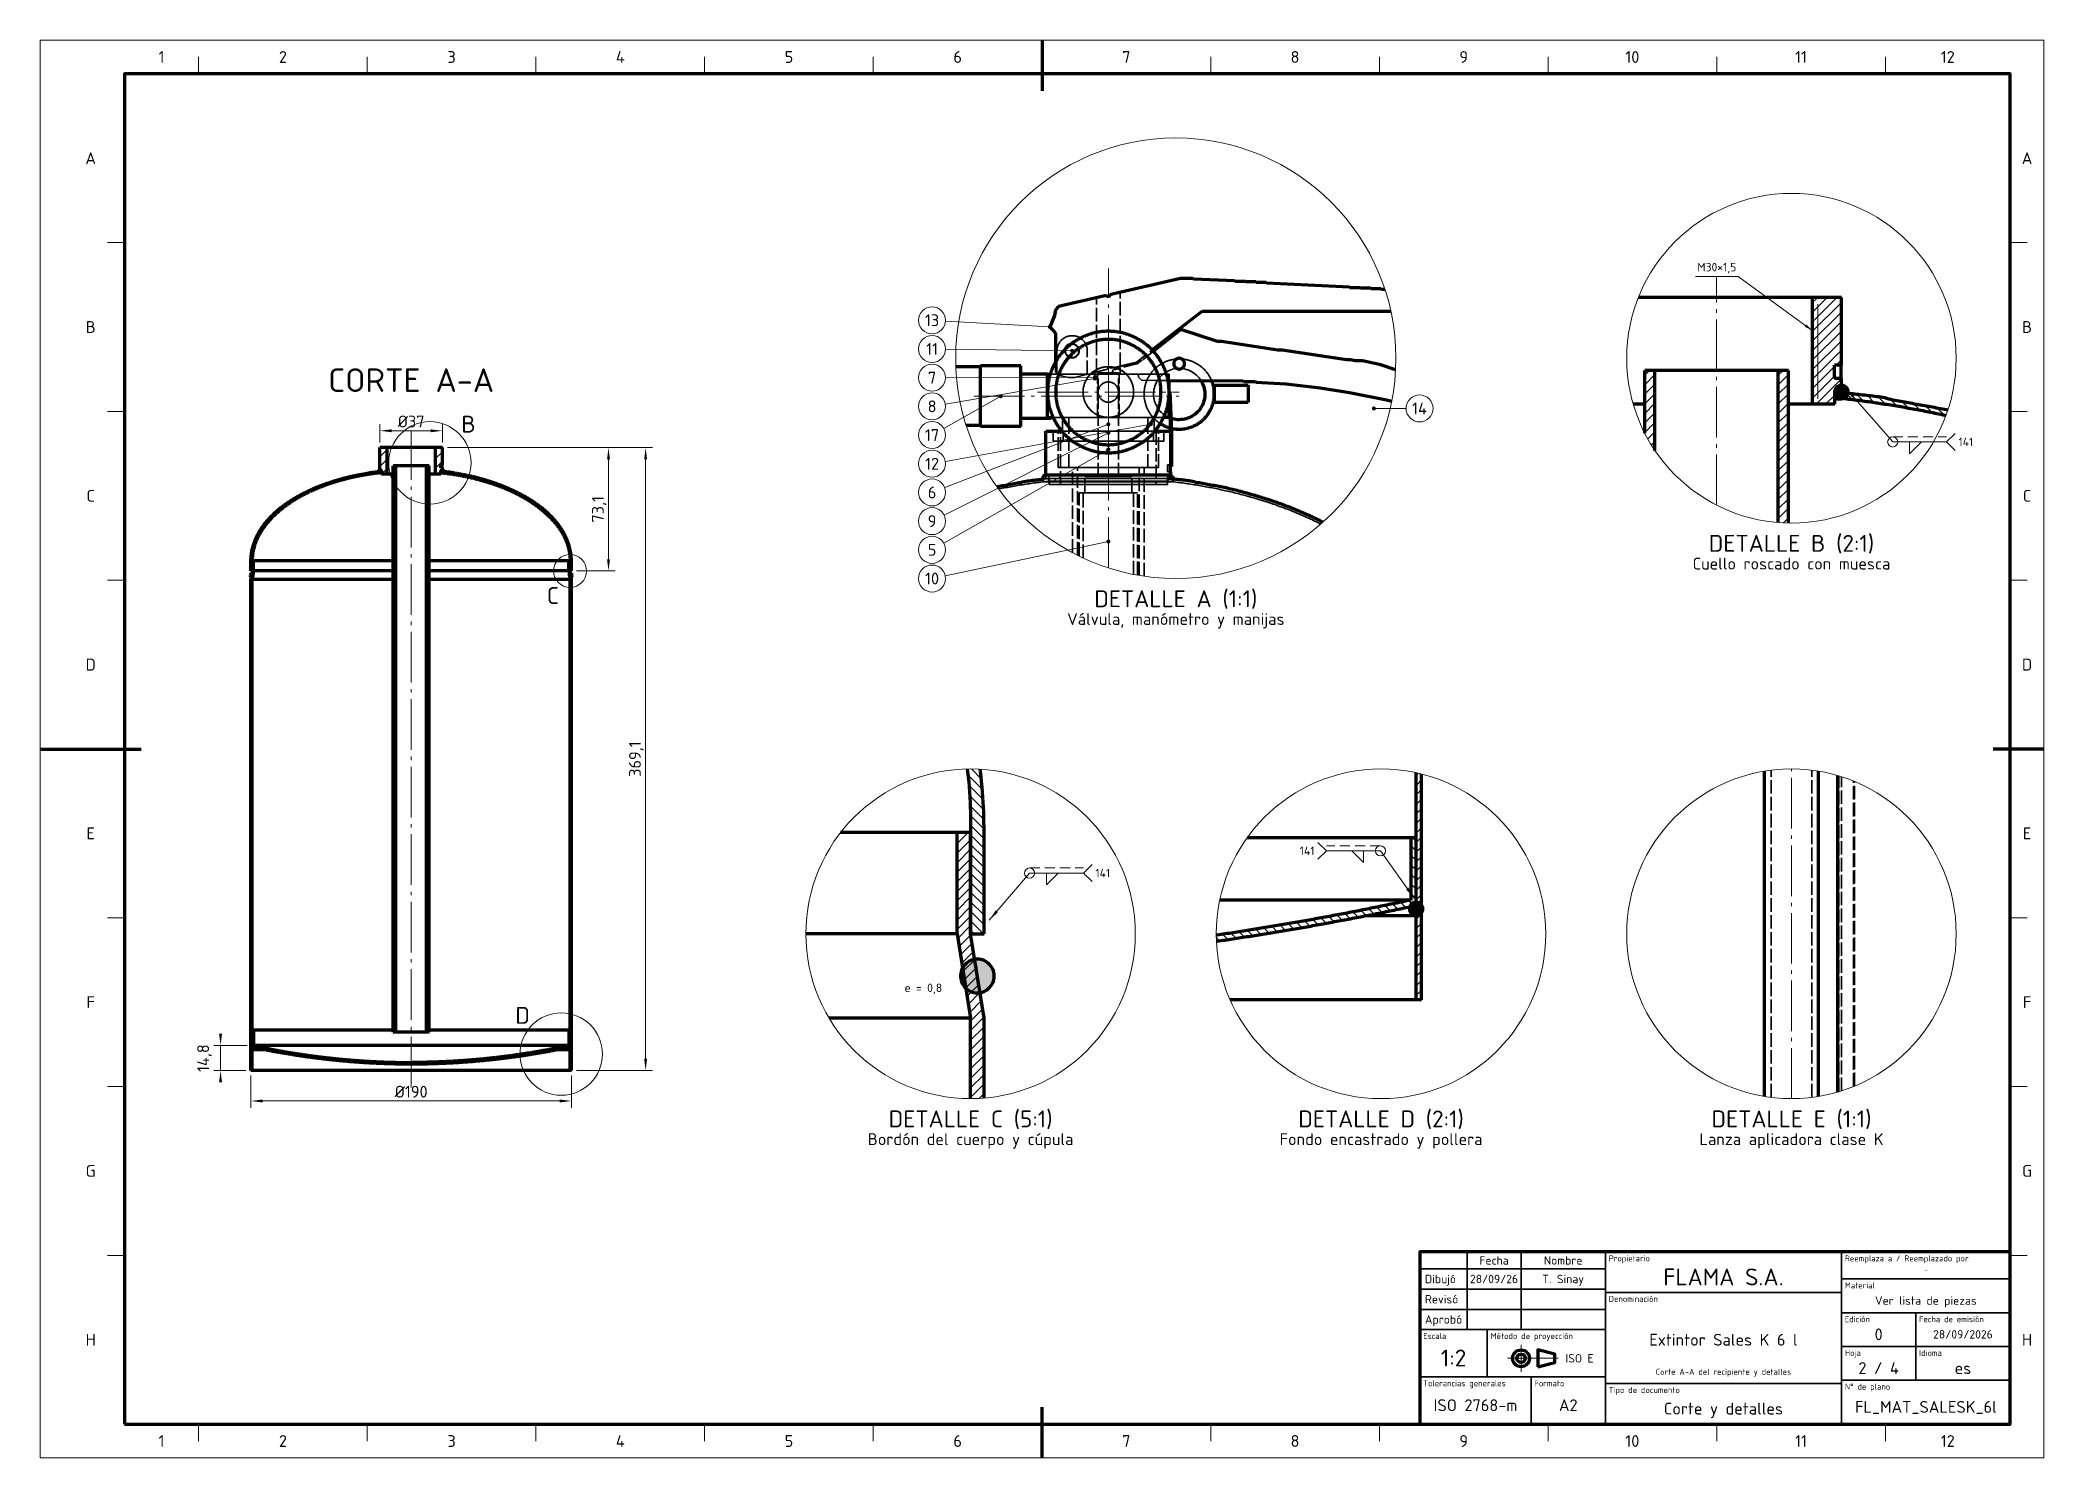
# Paper-space layout 'Hoja2_Corte_Detalles' of a CAD drawing. Header units: millimetres. Extents: x 0 to 594, y 0 to 420.
# The model-space entities are those that its viewports show. They can reach past a viewport. Long polylines and large blocks are cut down to what shows.
import ezdxf
from ezdxf.enums import TextEntityAlignment as Align

# ---------------------------------------------------------------- set-up
doc = ezdxf.new("R2010")
doc.units = ezdxf.units.MM
for name, pattern in [('IRAM-E-TRAZOS', [5, 4, -1]), ('IRAM-F-TRAZO-PUNTO', [20, 15, -2, 1, -2]), ('ISO02-TRAZOS', [4.5, 3, -1.5])]:
    doc.linetypes.add(name, pattern=pattern)
for name, color, linetype, lineweight in [('01-VISIBLE', 7, 'CONTINUOUS', 70), ('02-OCULTA', 4, 'IRAM-E-TRAZOS', 35), ('03-EJE', 1, 'IRAM-F-TRAZO-PUNTO', 18), ('04-COTA', 3, 'CONTINUOUS', 18), ('05-RAYADO', 8, 'CONTINUOUS', 18), ('06-TEXTO', 7, 'CONTINUOUS', 25), ('07-RECUADRO', 7, 'CONTINUOUS', 70), ('08-FINA', 5, 'CONTINUOUS', 18), ('10-ROTULO', 7, 'CONTINUOUS', 35), ('11-TEXTO-ROTULO', 7, 'CONTINUOUS', 25), ('12-SOLDADURA', 6, 'CONTINUOUS', 18)]:
    doc.layers.add(name, color=color, linetype=linetype, lineweight=lineweight)
doc.styles.add('ISO3098', font='isocpeur.ttf')
doc.dimstyles.new('FLAMA-IRAM', dxfattribs={"dimtxt": 3.5, "dimasz": 3.5, "dimexe": 2, "dimexo": 1.5, "dimgap": 1, "dimtad": 1, "dimdec": 1, "dimtxsty": 'ISO3098', "dimblk": 'IRAM_FLECHA', "dimblk1": 'IRAM_FLECHA', "dimblk2": 'IRAM_FLECHA', "dimcen": 2.5, "dimclrd": 256, "dimclre": 256, "dimclrt": 256, "dimazin": 3, "dimtfac": 1, "dimtmove": 0, "dimatfit": 3, "dimlwd": 18, "dimlwe": 18})

psp = doc.layouts.new('Hoja2_Corte_Detalles')

msp = doc.modelspace()

# ---------------------------------------------------------------- texts
at = {"layer": '06-TEXTO', "style": 'ISO3098'}
for s, height, p in [('1', 3.5, (690, 415)), ('2', 3.5, (726, 415)), ('3', 3.5, (776, 415)), ('4', 3.5, (826, 415)), ('5', 3.5, (876, 415)), ('6', 3.5, (926, 415)), ('7', 3.5, (976, 415)), ('8', 3.5, (1026, 415)), ('9', 3.5, (1076, 415)), ('10', 3.5, (1126, 415)), ('11', 3.5, (1176, 415)), ('12', 3.5, (1219.5, 415)), ('A', 3.5, (669, 385)), ('A', 3.5, (1243, 385)), ('13', 3.5, (918.417, 337)), ('B', 3.5, (669, 335)), ('B', 3.5, (1243, 335)), ('11', 3.5, (918.417, 328.5)), ('CORTE A-A', 7, (764, 319.269)), ('7', 3.5, (918.417, 320)), ('8', 3.5, (918.417, 311.5)), ('14', 3.5, (1062.917, 310.885)), ('B', 5, (781.011, 306.23)), ('17', 3.5, (918.417, 303)), ('12', 3.5, (918.417, 294.5)), ('C', 3.5, (669, 285)), ('6', 3.5, (918.417, 286)), ('C', 3.5, (1243, 285)), ('9', 3.5, (918.417, 277.5)), ('DETALLE B (2:1)', 5, (1173.167, 270.917)), ('5', 3.5, (918.417, 269)), ('10', 3.5, (918.417, 260.5)), ('Cuello roscado con muesca', 3.5, (1173.167, 264.917)), ('C', 5, (806.005, 255.454)), ('DETALLE A (1:1)', 5, (990.667, 254.5)), ('Válvula, manómetro y manijas', 3.5, (990.667, 248.5)), ('D', 3.5, (669, 235)), ('D', 3.5, (1243, 235)), ('E', 3.5, (669, 185)), ('E', 3.5, (1243, 185)), ('F', 3.5, (669, 135)), ('e = 0,8', 2.5, (915.833, 139.25)), ('F', 3.5, (1243, 135)), ('D', 5, (797.039, 131.092)), ('DETALLE C (5:1)', 5, (929.833, 100.417)), ('DETALLE D (2:1)', 5, (1051.5, 100.417)), ('DETALLE E (1:1)', 5, (1173.167, 100.417)), ('Bordón del cuerpo y cúpula', 3.5, (929.833, 94.417)), ('Fondo encastrado y pollera', 3.5, (1051.5, 94.417)), ('Lanza aplicadora clase K', 3.5, (1173.167, 94.417)), ('G', 3.5, (669, 85)), ('G', 3.5, (1243, 85)), ('H', 3.5, (669, 35)), ('H', 3.5, (1243, 35)), ('1', 3.5, (690, 5)), ('2', 3.5, (726, 5)), ('3', 3.5, (776, 5)), ('4', 3.5, (826, 5)), ('5', 3.5, (876, 5)), ('6', 3.5, (926, 5)), ('7', 3.5, (976, 5)), ('8', 3.5, (1026, 5)), ('9', 3.5, (1076, 5)), ('10', 3.5, (1126, 5)), ('11', 3.5, (1176, 5)), ('12', 3.5, (1219.5, 5))]:
    msp.add_text(s, height=height, dxfattribs=at).set_placement(p, align=Align.MIDDLE_CENTER)
msp.add_text('M30×1,5', height=2.5, dxfattribs=at).set_placement((1151.043, 350.75), align=Align.BOTTOM_CENTER)
at = {"layer": '11-TEXTO-ROTULO', "style": 'ISO3098'}
for s, height, p in [('Fecha', 2.5, (1085, 58.5)), ('Nombre', 2.5, (1105.5, 58.5)), ('28/09/26', 2.5, (1085, 53)), ('T. Sinay', 2.5, (1105.5, 53)), ('FLAMA S.A.', 5, (1153, 53.6)), ('-', 1.8, (1213, 55.6)), ('Ver lista de piezas', 2.5, (1213, 46.6)), ('Extintor Sales K 6 l', 3.5, (1153, 35)), ('0', 3.5, (1199, 36.6)), ('28/09/2026', 2.5, (1224, 36.6)), ('1:2', 5, (1073, 29.6)), ('Corte A-A del recipiente y detalles', 1.8, (1153, 25.5)), ('2 / 4', 3.5, (1199, 26.6)), ('es', 3.5, (1224, 26.6)), ('ISO 2768-m', 3.5, (1079.5, 15.6)), ('A2', 3.5, (1107, 15.6)), ('Corte y detalles', 3.5, (1153, 14.6)), ('FL_MAT_SALESK_6l', 3.5, (1213, 15.1))]:
    msp.add_text(s, height=height, dxfattribs=at).set_placement(p, align=Align.MIDDLE_CENTER)
for s, p in [('Propietario', (1119, 60)), ('Reemplaza a / Reemplazado por', (1189, 60)), ('Denominación', (1119, 48)), ('Material', (1189, 52)), ('Edición', (1189, 42)), ('Fecha de emisión', (1211, 42)), ('Escala', (1064, 37)), ('Método de proyección', (1084, 37)), ('Hoja', (1189, 32)), ('Idioma', (1211, 32)), ('Tolerancias generales', (1064, 23)), ('Formato', (1097, 23)), ('Tipo de documento', (1119, 21)), ('N° de plano', (1189, 22))]:
    msp.add_text(s, height=1.8, dxfattribs=at).set_placement(p, align=Align.TOP_LEFT)
for s, p in [('Dibujó', (1064.5, 53)), ('Revisó', (1064.5, 47)), ('Aprobó', (1064.5, 41))]:
    msp.add_text(s, height=2.5, dxfattribs=at).set_placement(p, align=Align.MIDDLE_LEFT)
msp.add_text('ISO E', height=2.5, dxfattribs=at).set_placement((1114.5, 29.5), align=Align.MIDDLE_RIGHT)
at = {"layer": '12-SOLDADURA', "style": 'ISO3098'}
for p in [(1222.667, 300.95), (966.833, 173.25)]:
    msp.add_text('141', height=2.5, dxfattribs=at).set_placement(p, align=Align.MIDDLE_LEFT)
msp.add_text('141', height=2.5, dxfattribs=at).set_placement((1031.8, 179.85), align=Align.MIDDLE_RIGHT)

# ---------------------------------------------------------------- blocks, each defined once
blk = doc.blocks.new('IRAM_FLECHA')
blk.add_solid([(0, 0), (-1, 0.125), (-1, -0.125)])

# ---------------------------------------------------------------- dimensions: what is measured, and where the dimension line sits
at = {"layer": '04-COTA'}
for base, p1, p2 in [((754.75, 304.269), (754.75, 299.269), (773.25, 299.269)), ((716.5, 105.731), (716.5, 114.731), (811.5, 114.731))]:
    msp.add_linear_dim(base=base, p1=p1, p2=p2, dimstyle='FLAMA-IRAM', override={"dimlfac": 2, "dimpost": '%%c<>'}, dxfattribs=at).render()
for base, p1, p2 in [((833.5, 114.731), (811.5, 114.731), (773.25, 299.269)), ((822.5, 262.731), (811.5, 262.731), (773.25, 299.269)), ((707.5, 114.731), (716.5, 114.731), (716.9, 122.131))]:
    msp.add_linear_dim(base=base, p1=p1, p2=p2, angle=90, dimstyle='FLAMA-IRAM', override={"dimlfac": 2}, dxfattribs=at).render()

# ---------------------------------------------------------------- hatches: boundary and pattern name
at = {"layer": '05-RAYADO'}
h = msp.add_hatch(dxfattribs=at)
h.set_pattern_fill('ANSI31', scale=0.629921)
h.paths.add_polyline_path([(1185.987, 315.75), (1185.987, 312.146), (1179.343, 312.146), (1179.343, 343.75), (1187.967, 343.75), (1187.967, 323.75), (1185.967, 323.75), (1185.967, 319.75), (1187.967, 319.75), (1187.967, 315.75)])
h = msp.add_hatch(dxfattribs=at)
h.set_pattern_fill('ANSI31', scale=0.629921)
h.paths.add_polyline_path([(1129.667, 322.15), (1132.667, 322.15), (1132.667, 298.469), (1132.563, 298.62), (1131.91, 299.624), (1131.281, 300.645), (1130.677, 301.68), (1130.1, 302.73), (1129.667, 303.564)])
h = msp.add_hatch(dxfattribs=at)
h.set_pattern_fill('ANSI31', scale=0.629921)
h.paths.add_polyline_path([(1172.267, 322.15), (1172.267, 276.928), (1171.968, 276.931), (1170.771, 276.975), (1169.574, 277.049), (1169.267, 277.075), (1169.267, 322.15)])
h = msp.add_hatch(dxfattribs=at)
h.set_pattern_fill('ANSI31', scale=0.629921, angle=90)
h.paths.add_polyline_path([(1218.692, 308.886), (1218.201, 308.992), (1217.709, 309.098), (1217.218, 309.203), (1216.726, 309.306), (1216.235, 309.409), (1215.743, 309.512), (1215.251, 309.613), (1214.758, 309.713), (1214.266, 309.813), (1213.773, 309.912), (1213.28, 310.01), (1212.787, 310.107), (1212.294, 310.203), (1211.801, 310.299), (1211.308, 310.393), (1210.814, 310.487), (1210.32, 310.58), (1209.826, 310.672), (1209.332, 310.764), (1208.838, 310.854), (1208.344, 310.944), (1207.849, 311.033), (1207.354, 311.121), (1206.86, 311.208), (1206.365, 311.294), (1205.87, 311.38), (1205.374, 311.465), (1204.879, 311.549), (1204.383, 311.632), (1203.888, 311.714), (1203.392, 311.796), (1202.896, 311.877), (1202.4, 311.956), (1201.904, 312.036), (1201.408, 312.114), (1200.911, 312.191), (1200.415, 312.268), (1199.918, 312.344), (1199.421, 312.419), (1198.924, 312.493), (1198.427, 312.567), (1197.93, 312.64), (1197.433, 312.711), (1196.935, 312.782), (1196.438, 312.853), (1195.94, 312.922), (1195.443, 312.991), (1194.945, 313.059), (1194.447, 313.126), (1193.949, 313.192), (1193.451, 313.258), (1192.952, 313.323), (1192.454, 313.386), (1191.956, 313.45), (1191.457, 313.512), (1190.958, 313.574), (1190.46, 313.634), (1189.961, 313.694), (1189.462, 313.754), (1188.963, 313.812), (1188.464, 313.87), (1187.964, 313.926), (1187.465, 313.983), (1186.966, 314.038), (1186.466, 314.092), (1185.967, 314.146), (1185.967, 315.75), (1186.472, 315.696), (1186.978, 315.642), (1187.484, 315.588), (1187.99, 315.534), (1188.496, 315.48), (1189.001, 315.425), (1189.507, 315.371), (1190.013, 315.316), (1190.518, 315.261), (1191.024, 315.207), (1191.53, 315.152), (1192.035, 315.096), (1192.541, 315.041), (1193.047, 314.985), (1193.552, 314.93), (1194.058, 314.873), (1194.563, 314.817), (1195.069, 314.76), (1195.574, 314.703), (1196.079, 314.645), (1196.585, 314.587), (1197.09, 314.528), (1197.595, 314.468), (1198.1, 314.406), (1198.605, 314.344), (1199.109, 314.279), (1199.613, 314.21), (1200.117, 314.136), (1200.618, 314.051), (1201.112, 313.93), (1201.586, 313.746), (1202.076, 313.61), (1202.572, 313.499), (1203.07, 313.397), (1203.57, 313.3), (1204.069, 313.205), (1204.569, 313.112), (1205.07, 313.021), (1205.57, 312.93), (1206.071, 312.84), (1206.572, 312.751), (1207.072, 312.662), (1207.573, 312.573), (1208.074, 312.484), (1208.575, 312.396), (1209.076, 312.307), (1209.577, 312.218), (1210.078, 312.129), (1210.578, 312.04), (1211.079, 311.951), (1211.58, 311.861), (1212.08, 311.771), (1212.581, 311.681), (1213.081, 311.59), (1213.582, 311.499), (1214.082, 311.407), (1214.582, 311.315), (1215.082, 311.221), (1215.582, 311.127), (1216.082, 311.033), (1216.582, 310.937), (1217.081, 310.84), (1217.58, 310.742), (1218.079, 310.643), (1218.578, 310.543), (1219.076, 310.441), (1219.508, 310.352), (1219.145, 309.299), (1218.969, 308.825)])
h = msp.add_hatch(color=7, dxfattribs=at)
h.dxf.hatch_style = 1
h.paths.add_polyline_path([(1189.926, 315.347), (1189.805, 314.961), (1189.608, 314.607), (1189.345, 314.3), (1189.025, 314.053), (1188.661, 313.874), (1188.27, 313.773), (1187.865, 313.753), (1187.465, 313.814), (1187.086, 313.954), (1186.742, 314.168), (1186.449, 314.447), (1186.218, 314.779), (1186.058, 315.151), (1185.977, 315.548), (1185.977, 315.952), (1186.058, 316.349), (1186.218, 316.721), (1186.449, 317.053), (1186.742, 317.332), (1187.086, 317.546), (1187.465, 317.686), (1187.865, 317.747), (1188.27, 317.727), (1188.661, 317.626), (1189.025, 317.447), (1189.345, 317.2), (1189.608, 316.893), (1189.805, 316.539), (1189.926, 316.153), (1189.967, 315.75)])
h = msp.add_hatch(dxfattribs=at)
h.set_pattern_fill('ANSI31', scale=0.62992)
h.paths.add_polyline_path([(756.906, 291.368), (755.245, 291.368), (755.245, 292.269), (754.75, 292.269), (754.75, 299.269), (756.906, 299.269)])
h = msp.add_hatch(dxfattribs=at)
h.set_pattern_fill('ANSI31', scale=0.62992)
h.paths.add_polyline_path([(773.25, 292.269), (772.755, 292.269), (772.755, 291.368), (771.094, 291.368), (771.094, 299.269), (773.25, 299.269), (773.25, 294.269), (772.75, 294.269), (772.75, 293.269), (773.25, 293.269)])
h = msp.add_hatch(color=7, dxfattribs=at)
h.dxf.hatch_style = 1
h.paths.add_polyline_path([(716.9, 262.731), (716.5, 262.731), (716.5, 265.731), (716.501, 265.858), (716.502, 265.985), (716.505, 266.112), (716.508, 266.24), (716.513, 266.367), (716.519, 266.494), (716.526, 266.621), (716.533, 266.748), (716.542, 266.874), (716.552, 267.001), (716.563, 267.128), (716.575, 267.254), (716.589, 267.381), (716.603, 267.507), (716.618, 267.634), (716.634, 267.76), (716.651, 267.886), (716.67, 268.012), (716.689, 268.137), (716.709, 268.263), (716.731, 268.388), (716.753, 268.513), (716.776, 268.638), (716.801, 268.763), (716.826, 268.888), (716.852, 269.012), (716.88, 269.136), (716.908, 269.26), (716.937, 269.384), (716.967, 269.508), (716.998, 269.631), (717.03, 269.754), (717.063, 269.877), (717.097, 269.999), (717.132, 270.122), (717.168, 270.244), (717.205, 270.365), (717.243, 270.487), (717.281, 270.608), (717.321, 270.729), (717.361, 270.849), (717.403, 270.97), (717.445, 271.09), (717.488, 271.209), (717.532, 271.328), (717.577, 271.447), (717.622, 271.566), (717.669, 271.684), (717.716, 271.802), (717.765, 271.92), (717.814, 272.037), (717.864, 272.154), (717.914, 272.271), (717.966, 272.387), (718.018, 272.503), (718.072, 272.619), (718.125, 272.734), (718.18, 272.849), (718.236, 272.963), (718.292, 273.077), (718.349, 273.191), (718.407, 273.304), (718.465, 273.417), (718.524, 273.529), (718.584, 273.642), (718.645, 273.753), (718.707, 273.865), (718.769, 273.976), (718.832, 274.086), (718.895, 274.196), (718.959, 274.306), (719.024, 274.415), (719.09, 274.524), (719.156, 274.633), (719.223, 274.741), (719.29, 274.849), (719.359, 274.956), (719.427, 275.063), (719.497, 275.17), (719.567, 275.276), (719.638, 275.381), (719.709, 275.487), (719.781, 275.592), (719.853, 275.696), (719.927, 275.8), (720, 275.904), (720.075, 276.007), (720.149, 276.11), (720.225, 276.212), (720.301, 276.314), (720.377, 276.415), (720.454, 276.517), (720.532, 276.617), (720.61, 276.718), (720.689, 276.818), (720.768, 276.917), (720.848, 277.016), (720.928, 277.115), (721.009, 277.213), (721.09, 277.311), (721.172, 277.408), (721.254, 277.505), (721.337, 277.602), (721.42, 277.698), (721.504, 277.794), (721.588, 277.889), (721.673, 277.984), (721.758, 278.078), (721.843, 278.172), (721.929, 278.266), (722.016, 278.359), (722.103, 278.452), (722.19, 278.545), (722.278, 278.637), (722.366, 278.728), (722.454, 278.82), (722.543, 278.91), (722.633, 279.001), (722.722, 279.091), (722.813, 279.181), (722.903, 279.27), (722.994, 279.359), (723.086, 279.447), (723.177, 279.535), (723.269, 279.623), (723.362, 279.71), (723.455, 279.797), (723.548, 279.883), (723.642, 279.969), (723.736, 280.055), (723.83, 280.14), (723.925, 280.225), (724.02, 280.31), (724.115, 280.394), (724.211, 280.478), (724.307, 280.561), (724.403, 280.644), (724.5, 280.727), (724.597, 280.809), (724.694, 280.891), (724.792, 280.972), (724.89, 281.053), (724.988, 281.134), (725.086, 281.214), (725.185, 281.294), (725.284, 281.374), (725.384, 281.453), (725.484, 281.532), (725.584, 281.611), (725.684, 281.689), (725.785, 281.767), (725.886, 281.844), (725.987, 281.921), (726.088, 281.998), (726.19, 282.074), (726.292, 282.15), (726.394, 282.226), (726.497, 282.301), (726.599, 282.376), (726.702, 282.45), (726.806, 282.524), (726.909, 282.598), (727.013, 282.672), (727.117, 282.745), (727.221, 282.818), (727.326, 282.89), (727.431, 282.962), (727.536, 283.034), (727.641, 283.105), (727.746, 283.176), (727.852, 283.247), (727.958, 283.317), (728.064, 283.387), (728.17, 283.457), (728.277, 283.526), (728.384, 283.595), (728.491, 283.664), (728.598, 283.733), (728.705, 283.801), (728.813, 283.868), (728.921, 283.936), (729.029, 284.003), (729.137, 284.069), (729.246, 284.136), (729.354, 284.202), (729.463, 284.268), (729.572, 284.333), (729.681, 284.398), (729.791, 284.463), (729.901, 284.527), (730.01, 284.592), (730.12, 284.655), (730.23, 284.719), (730.341, 284.782), (730.451, 284.845), (730.562, 284.908), (730.673, 284.97), (730.784, 285.032), (730.895, 285.094), (731.007, 285.155), (731.118, 285.216), (731.23, 285.277), (731.342, 285.337), (731.454, 285.397), (731.566, 285.457), (731.678, 285.517), (731.791, 285.576), (731.904, 285.635), (732.016, 285.693), (732.129, 285.752), (732.243, 285.81), (732.356, 285.867), (732.469, 285.925), (732.583, 285.982), (732.697, 286.039), (732.811, 286.095), (732.925, 286.151), (733.039, 286.207), (733.153, 286.263), (733.268, 286.318), (733.382, 286.373), (733.497, 286.428), (733.612, 286.483), (733.727, 286.537), (733.842, 286.591), (733.957, 286.644), (734.073, 286.698), (734.188, 286.751), (734.304, 286.804), (734.42, 286.856), (734.536, 286.908), (734.652, 286.96), (734.768, 287.012), (734.884, 287.064), (735.001, 287.115), (735.117, 287.166), (735.234, 287.216), (735.351, 287.267), (735.468, 287.317), (735.585, 287.366), (735.702, 287.416), (735.819, 287.465), (735.936, 287.514), (736.054, 287.563), (736.171, 287.612), (736.289, 287.66), (736.407, 287.708), (736.524, 287.756), (736.642, 287.803), (736.76, 287.851), (736.879, 287.898), (736.997, 287.944), (737.115, 287.991), (737.234, 288.037), (737.352, 288.083), (737.471, 288.129), (737.59, 288.174), (737.709, 288.219), (737.828, 288.264), (737.947, 288.309), (738.066, 288.353), (738.185, 288.397), (738.304, 288.441), (738.424, 288.485), (738.543, 288.528), (738.663, 288.571), (738.783, 288.614), (738.903, 288.656), (739.023, 288.698), (739.143, 288.74), (739.263, 288.782), (739.383, 288.823), (739.504, 288.865), (739.624, 288.905), (739.744, 288.946), (739.865, 288.986), (739.986, 289.026), (740.107, 289.066), (740.227, 289.105), (740.348, 289.145), (740.469, 289.184), (740.591, 289.222), (740.712, 289.261), (740.833, 289.299), (740.954, 289.337), (741.076, 289.375), (741.197, 289.412), (741.319, 289.45), (741.44, 289.487), (741.562, 289.524), (741.684, 289.561), (741.806, 289.597), (741.928, 289.634), (742.049, 289.67), (742.171, 289.706), (742.293, 289.742), (742.415, 289.777), (742.538, 289.813), (742.66, 289.848), (742.782, 289.883), (742.904, 289.918), (743.026, 289.953), (743.149, 289.988), (743.271, 290.022), (743.394, 290.057), (743.516, 290.091), (743.639, 290.125), (743.761, 290.159), (743.884, 290.193), (744.006, 290.227), (744.129, 290.26), (744.252, 290.293), (744.375, 290.326), (744.497, 290.359), (744.62, 290.391), (744.743, 290.424), (744.867, 290.455), (744.99, 290.487), (745.113, 290.518), (745.236, 290.549), (745.36, 290.579), (745.483, 290.609), (745.607, 290.639), (745.731, 290.668), (745.855, 290.697), (745.979, 290.726), (746.103, 290.754), (746.227, 290.782), (746.351, 290.81), (746.475, 290.837), (746.599, 290.864), (746.724, 290.89), (746.848, 290.916), (746.973, 290.942), (747.097, 290.967), (747.222, 290.992), (747.347, 291.017), (747.471, 291.042), (747.596, 291.066), (747.721, 291.09), (747.846, 291.113), (747.971, 291.137), (748.096, 291.16), (748.221, 291.183), (748.346, 291.206), (748.471, 291.229), (748.596, 291.252), (748.722, 291.274), (748.847, 291.297), (748.972, 291.319), (749.097, 291.342), (749.222, 291.364), (749.347, 291.386), (749.473, 291.408), (749.598, 291.43), (749.723, 291.453), (749.848, 291.475), (749.974, 291.497), (750.099, 291.519), (750.224, 291.542), (750.349, 291.564), (750.474, 291.587), (750.599, 291.61), (750.724, 291.633), (750.849, 291.656), (750.974, 291.681), (751.099, 291.706), (751.223, 291.734), (751.345, 291.768), (751.464, 291.814), (751.587, 291.844), (751.713, 291.866), (751.838, 291.884), (751.964, 291.901), (752.09, 291.917), (752.217, 291.933), (752.343, 291.948), (752.469, 291.963), (752.595, 291.978), (752.722, 291.993), (752.848, 292.007), (752.974, 292.022), (753.101, 292.036), (753.227, 292.05), (753.354, 292.064), (753.48, 292.078), (753.606, 292.092), (753.733, 292.106), (753.859, 292.119), (753.986, 292.133), (754.112, 292.147), (754.238, 292.161), (754.365, 292.174), (754.491, 292.188), (754.618, 292.201), (754.744, 292.215), (754.871, 292.228), (754.997, 292.242), (755.124, 292.255), (755.25, 292.269), (755.25, 291.868), (755.125, 291.855), (755, 291.841), (754.875, 291.827), (754.751, 291.813), (754.626, 291.799), (754.501, 291.784), (754.376, 291.77), (754.251, 291.755), (754.127, 291.74), (754.002, 291.725), (753.877, 291.709), (753.753, 291.694), (753.628, 291.678), (753.504, 291.662), (753.379, 291.646), (753.254, 291.63), (753.13, 291.613), (753.005, 291.596), (752.881, 291.579), (752.757, 291.562), (752.632, 291.545), (752.508, 291.527), (752.383, 291.509), (752.259, 291.491), (752.135, 291.473), (752.011, 291.455), (751.886, 291.436), (751.762, 291.417), (751.638, 291.398), (751.514, 291.379), (751.39, 291.36), (751.266, 291.34), (751.142, 291.321), (751.018, 291.301), (750.894, 291.28), (750.77, 291.26), (750.646, 291.239), (750.522, 291.219), (750.398, 291.198), (750.274, 291.176), (750.15, 291.155), (750.027, 291.133), (749.903, 291.112), (749.779, 291.09), (749.656, 291.067), (749.532, 291.045), (749.409, 291.022), (749.285, 291), (749.162, 290.977), (749.038, 290.953), (748.915, 290.93), (748.791, 290.906), (748.668, 290.882), (748.545, 290.858), (748.422, 290.834), (748.298, 290.809), (748.175, 290.785), (748.052, 290.76), (747.929, 290.735), (747.806, 290.709), (747.683, 290.684), (747.56, 290.658), (747.437, 290.632), (747.314, 290.606), (747.192, 290.58), (747.069, 290.553), (746.946, 290.526), (746.823, 290.499), (746.701, 290.472), (746.578, 290.444), (746.456, 290.417), (746.333, 290.389), (746.211, 290.361), (746.088, 290.333), (745.966, 290.304), (745.844, 290.275), (745.722, 290.246), (745.599, 290.217), (745.477, 290.188), (745.355, 290.158), (745.233, 290.128), (745.111, 290.098), (744.989, 290.068), (744.867, 290.038), (744.746, 290.007), (744.624, 289.976), (744.502, 289.945), (744.381, 289.913), (744.259, 289.882), (744.137, 289.85), (744.016, 289.818), (743.895, 289.786), (743.773, 289.753), (743.652, 289.721), (743.531, 289.688), (743.41, 289.655), (743.288, 289.621), (743.167, 289.588), (743.046, 289.554), (742.926, 289.52), (742.805, 289.486), (742.684, 289.451), (742.563, 289.416), (742.443, 289.381), (742.322, 289.346), (742.201, 289.311), (742.081, 289.275), (741.961, 289.239), (741.84, 289.203), (741.72, 289.167), (741.6, 289.13), (741.48, 289.093), (741.36, 289.056), (741.24, 289.019), (741.12, 288.982), (741, 288.944), (740.88, 288.906), (740.761, 288.868), (740.641, 288.829), (740.522, 288.791), (740.402, 288.752), (740.283, 288.713), (740.164, 288.673), (740.044, 288.634), (739.925, 288.594), (739.806, 288.554), (739.687, 288.513), (739.568, 288.473), (739.45, 288.432), (739.331, 288.391), (739.212, 288.349), (739.094, 288.308), (738.975, 288.266), (738.857, 288.224), (738.739, 288.182), (738.621, 288.139), (738.502, 288.096), (738.384, 288.053), (738.267, 288.01), (738.149, 287.966), (738.031, 287.923), (737.913, 287.879), (737.796, 287.834), (737.678, 287.79), (737.561, 287.745), (737.444, 287.7), (737.327, 287.654), (737.21, 287.609), (737.093, 287.563), (736.976, 287.517), (736.859, 287.471), (736.742, 287.424), (736.626, 287.377), (736.509, 287.33), (736.393, 287.283), (736.277, 287.235), (736.161, 287.187), (736.045, 287.139), (735.929, 287.091), (735.813, 287.042), (735.697, 286.993), (735.582, 286.944), (735.466, 286.894), (735.351, 286.844), (735.236, 286.794), (735.121, 286.744), (735.006, 286.694), (734.891, 286.643), (734.776, 286.592), (734.661, 286.54), (734.547, 286.489), (734.433, 286.437), (734.318, 286.384), (734.204, 286.332), (734.09, 286.279), (733.976, 286.226), (733.863, 286.173), (733.749, 286.119), (733.636, 286.065), (733.522, 286.011), (733.409, 285.957), (733.296, 285.902), (733.183, 285.847), (733.07, 285.792), (732.958, 285.736), (732.845, 285.68), (732.733, 285.624), (732.62, 285.568), (732.508, 285.511), (732.396, 285.454), (732.285, 285.397), (732.173, 285.339), (732.062, 285.281), (731.95, 285.223), (731.839, 285.165), (731.728, 285.106), (731.617, 285.047), (731.507, 284.987), (731.396, 284.928), (731.286, 284.868), (731.176, 284.807), (731.065, 284.747), (730.956, 284.686), (730.846, 284.625), (730.736, 284.563), (730.627, 284.501), (730.518, 284.439), (730.409, 284.377), (730.3, 284.314), (730.191, 284.251), (730.083, 284.188), (729.975, 284.124), (729.867, 284.06), (729.759, 283.996), (729.651, 283.931), (729.543, 283.866), (729.436, 283.801), (729.329, 283.735), (729.222, 283.67), (729.115, 283.603), (729.009, 283.537), (728.902, 283.47), (728.796, 283.403), (728.69, 283.335), (728.585, 283.267), (728.479, 283.199), (728.374, 283.131), (728.269, 283.062), (728.164, 282.993), (728.059, 282.923), (727.955, 282.853), (727.851, 282.783), (727.747, 282.712), (727.643, 282.642), (727.54, 282.57), (727.436, 282.499), (727.333, 282.427), (727.231, 282.355), (727.128, 282.282), (727.026, 282.209), (726.924, 282.136), (726.822, 282.062), (726.721, 281.988), (726.619, 281.914), (726.518, 281.839), (726.418, 281.764), (726.317, 281.689), (726.217, 281.613), (726.117, 281.537), (726.017, 281.461), (725.918, 281.384), (725.819, 281.307), (725.72, 281.229), (725.622, 281.151), (725.523, 281.073), (725.425, 280.994), (725.328, 280.915), (725.23, 280.836), (725.133, 280.756), (725.037, 280.676), (724.94, 280.595), (724.844, 280.515), (724.748, 280.433), (724.653, 280.352), (724.558, 280.27), (724.463, 280.187), (724.368, 280.105), (724.274, 280.021), (724.18, 279.938), (724.087, 279.854), (723.994, 279.77), (723.901, 279.685), (723.809, 279.6), (723.716, 279.515), (723.625, 279.429), (723.533, 279.342), (723.442, 279.256), (723.352, 279.169), (723.262, 279.081), (723.172, 278.994), (723.082, 278.905), (722.993, 278.817), (722.905, 278.728), (722.817, 278.638), (722.729, 278.548), (722.641, 278.458), (722.554, 278.368), (722.468, 278.277), (722.382, 278.185), (722.296, 278.093), (722.211, 278.001), (722.126, 277.909), (722.041, 277.815), (721.958, 277.722), (721.874, 277.628), (721.791, 277.534), (721.708, 277.439), (721.626, 277.344), (721.545, 277.249), (721.463, 277.153), (721.383, 277.057), (721.303, 276.96), (721.223, 276.863), (721.144, 276.765), (721.065, 276.668), (720.987, 276.569), (720.909, 276.471), (720.832, 276.371), (720.755, 276.272), (720.679, 276.172), (720.604, 276.072), (720.529, 275.971), (720.454, 275.87), (720.381, 275.768), (720.307, 275.666), (720.235, 275.563), (720.163, 275.46), (720.091, 275.357), (720.02, 275.253), (719.95, 275.149), (719.881, 275.045), (719.812, 274.94), (719.744, 274.834), (719.676, 274.728), (719.609, 274.622), (719.543, 274.515), (719.477, 274.408), (719.412, 274.3), (719.348, 274.193), (719.285, 274.084), (719.222, 273.975), (719.159, 273.866), (719.098, 273.757), (719.037, 273.647), (718.977, 273.537), (718.917, 273.426), (718.858, 273.315), (718.8, 273.204), (718.742, 273.093), (718.685, 272.981), (718.629, 272.868), (718.573, 272.756), (718.518, 272.643), (718.464, 272.529), (718.411, 272.416), (718.358, 272.302), (718.306, 272.187), (718.254, 272.073), (718.204, 271.958), (718.155, 271.842), (718.106, 271.726), (718.058, 271.61), (718.012, 271.494), (717.966, 271.377), (717.921, 271.259), (717.878, 271.141), (717.835, 271.023), (717.793, 270.905), (717.753, 270.786), (717.714, 270.667), (717.675, 270.547), (717.638, 270.427), (717.602, 270.307), (717.567, 270.186), (717.533, 270.065), (717.5, 269.944), (717.468, 269.822), (717.437, 269.701), (717.407, 269.579), (717.377, 269.457), (717.348, 269.335), (717.32, 269.212), (717.292, 269.09), (717.265, 268.967), (717.238, 268.844), (717.212, 268.721), (717.187, 268.598), (717.162, 268.475), (717.138, 268.352), (717.114, 268.229), (717.09, 268.105), (717.067, 267.982), (717.045, 267.858), (717.023, 267.734), (717.004, 267.61), (716.985, 267.486), (716.969, 267.362), (716.956, 267.237), (716.944, 267.112), (716.934, 266.986), (716.926, 266.861), (716.919, 266.736), (716.914, 266.61), (716.91, 266.485), (716.906, 266.359), (716.904, 266.233), (716.902, 266.108), (716.901, 265.982), (716.9, 265.857), (716.9, 265.731)])
h = msp.add_hatch(color=7, dxfattribs=at)
h.dxf.hatch_style = 1
h.paths.add_polyline_path([(754.25, 292.269), (754.26, 292.37), (754.291, 292.466), (754.34, 292.555), (754.406, 292.631), (754.486, 292.693), (754.576, 292.738), (754.674, 292.763), (754.775, 292.768), (754.875, 292.753), (754.97, 292.718), (755.056, 292.664), (755.129, 292.595), (755.187, 292.512), (755.227, 292.419), (755.247, 292.32), (755.247, 292.218), (755.227, 292.119), (755.187, 292.026), (755.129, 291.943), (755.056, 291.874), (754.97, 291.82), (754.875, 291.785), (754.775, 291.77), (754.674, 291.775), (754.576, 291.8), (754.486, 291.845), (754.406, 291.907), (754.34, 291.983), (754.291, 292.072), (754.26, 292.168)])
h = msp.add_hatch(color=7, dxfattribs=at)
h.dxf.hatch_style = 1
h.paths.add_polyline_path([(759.425, 126.131), (758.675, 126.131), (758.675, 293.869), (759.425, 293.869)])
h = msp.add_hatch(color=7, dxfattribs=at)
h.dxf.hatch_style = 1
h.paths.add_polyline_path([(768.575, 293.869), (769.325, 293.869), (769.325, 126.131), (768.575, 126.131)])
h = msp.add_hatch(color=7, dxfattribs=at)
h.dxf.hatch_style = 1
h.paths.add_polyline_path([(811.5, 265.731), (811.5, 262.731), (811.1, 262.731), (811.1, 265.731), (811.1, 265.857), (811.099, 265.982), (811.098, 266.108), (811.096, 266.233), (811.094, 266.359), (811.09, 266.485), (811.086, 266.61), (811.081, 266.736), (811.074, 266.861), (811.066, 266.986), (811.056, 267.112), (811.044, 267.237), (811.031, 267.362), (811.015, 267.486), (810.996, 267.61), (810.977, 267.734), (810.955, 267.858), (810.933, 267.982), (810.91, 268.105), (810.886, 268.229), (810.862, 268.352), (810.838, 268.475), (810.813, 268.598), (810.788, 268.721), (810.762, 268.844), (810.735, 268.967), (810.708, 269.09), (810.68, 269.212), (810.652, 269.335), (810.623, 269.457), (810.593, 269.579), (810.563, 269.701), (810.532, 269.822), (810.5, 269.944), (810.467, 270.065), (810.433, 270.186), (810.398, 270.307), (810.362, 270.427), (810.325, 270.547), (810.286, 270.667), (810.247, 270.786), (810.207, 270.905), (810.165, 271.023), (810.122, 271.141), (810.079, 271.259), (810.034, 271.377), (809.988, 271.494), (809.942, 271.61), (809.894, 271.726), (809.845, 271.842), (809.796, 271.958), (809.746, 272.073), (809.694, 272.187), (809.642, 272.302), (809.589, 272.416), (809.536, 272.529), (809.482, 272.643), (809.427, 272.756), (809.371, 272.868), (809.315, 272.981), (809.258, 273.093), (809.2, 273.204), (809.142, 273.315), (809.083, 273.426), (809.023, 273.537), (808.963, 273.647), (808.902, 273.757), (808.841, 273.866), (808.778, 273.975), (808.715, 274.084), (808.652, 274.193), (808.588, 274.3), (808.523, 274.408), (808.457, 274.515), (808.391, 274.622), (808.324, 274.728), (808.256, 274.834), (808.188, 274.94), (808.119, 275.045), (808.05, 275.149), (807.98, 275.253), (807.909, 275.357), (807.837, 275.46), (807.765, 275.563), (807.693, 275.666), (807.619, 275.768), (807.546, 275.87), (807.471, 275.971), (807.396, 276.072), (807.321, 276.172), (807.245, 276.272), (807.168, 276.371), (807.091, 276.471), (807.013, 276.569), (806.935, 276.668), (806.856, 276.765), (806.777, 276.863), (806.697, 276.96), (806.617, 277.057), (806.537, 277.153), (806.455, 277.249), (806.374, 277.344), (806.292, 277.439), (806.209, 277.534), (806.126, 277.628), (806.042, 277.722), (805.959, 277.815), (805.874, 277.909), (805.789, 278.001), (805.704, 278.093), (805.618, 278.185), (805.532, 278.277), (805.446, 278.368), (805.359, 278.458), (805.271, 278.548), (805.183, 278.638), (805.095, 278.728), (805.007, 278.817), (804.918, 278.905), (804.828, 278.994), (804.738, 279.081), (804.648, 279.169), (804.558, 279.256), (804.467, 279.342), (804.375, 279.429), (804.284, 279.515), (804.191, 279.6), (804.099, 279.685), (804.006, 279.77), (803.913, 279.854), (803.82, 279.938), (803.726, 280.021), (803.632, 280.105), (803.537, 280.187), (803.442, 280.27), (803.347, 280.352), (803.252, 280.433), (803.156, 280.515), (803.06, 280.595), (802.963, 280.676), (802.867, 280.756), (802.77, 280.836), (802.672, 280.915), (802.575, 280.994), (802.477, 281.073), (802.378, 281.151), (802.28, 281.229), (802.181, 281.307), (802.082, 281.384), (801.983, 281.461), (801.883, 281.537), (801.783, 281.613), (801.683, 281.689), (801.582, 281.764), (801.482, 281.839), (801.381, 281.914), (801.279, 281.988), (801.178, 282.062), (801.076, 282.136), (800.974, 282.209), (800.872, 282.282), (800.769, 282.355), (800.667, 282.427), (800.564, 282.499), (800.46, 282.57), (800.357, 282.642), (800.253, 282.712), (800.149, 282.783), (800.045, 282.853), (799.941, 282.923), (799.836, 282.993), (799.731, 283.062), (799.626, 283.131), (799.521, 283.199), (799.415, 283.267), (799.31, 283.335), (799.204, 283.403), (799.098, 283.47), (798.991, 283.537), (798.885, 283.603), (798.778, 283.67), (798.671, 283.735), (798.564, 283.801), (798.457, 283.866), (798.349, 283.931), (798.241, 283.996), (798.133, 284.06), (798.025, 284.124), (797.917, 284.188), (797.809, 284.251), (797.7, 284.314), (797.591, 284.377), (797.482, 284.439), (797.373, 284.501), (797.264, 284.563), (797.154, 284.625), (797.044, 284.686), (796.935, 284.747), (796.824, 284.807), (796.714, 284.868), (796.604, 284.928), (796.493, 284.987), (796.383, 285.047), (796.272, 285.106), (796.161, 285.165), (796.05, 285.223), (795.938, 285.281), (795.827, 285.339), (795.715, 285.397), (795.604, 285.454), (795.492, 285.511), (795.38, 285.568), (795.267, 285.624), (795.155, 285.68), (795.042, 285.736), (794.93, 285.792), (794.817, 285.847), (794.704, 285.902), (794.591, 285.957), (794.478, 286.011), (794.364, 286.065), (794.251, 286.119), (794.137, 286.173), (794.024, 286.226), (793.91, 286.279), (793.796, 286.332), (793.682, 286.384), (793.567, 286.437), (793.453, 286.489), (793.339, 286.54), (793.224, 286.592), (793.109, 286.643), (792.994, 286.694), (792.879, 286.744), (792.764, 286.794), (792.649, 286.844), (792.534, 286.894), (792.418, 286.944), (792.303, 286.993), (792.187, 287.042), (792.071, 287.091), (791.955, 287.139), (791.839, 287.187), (791.723, 287.235), (791.607, 287.283), (791.491, 287.33), (791.374, 287.377), (791.258, 287.424), (791.141, 287.471), (791.024, 287.517), (790.907, 287.563), (790.79, 287.609), (790.673, 287.654), (790.556, 287.7), (790.439, 287.745), (790.322, 287.79), (790.204, 287.834), (790.087, 287.879), (789.969, 287.923), (789.851, 287.966), (789.733, 288.01), (789.616, 288.053), (789.498, 288.096), (789.379, 288.139), (789.261, 288.182), (789.143, 288.224), (789.025, 288.266), (788.906, 288.308), (788.788, 288.349), (788.669, 288.391), (788.55, 288.432), (788.432, 288.473), (788.313, 288.513), (788.194, 288.554), (788.075, 288.594), (787.956, 288.634), (787.836, 288.673), (787.717, 288.713), (787.598, 288.752), (787.478, 288.791), (787.359, 288.829), (787.239, 288.868), (787.12, 288.906), (787, 288.944), (786.88, 288.982), (786.76, 289.019), (786.64, 289.056), (786.52, 289.093), (786.4, 289.13), (786.28, 289.167), (786.16, 289.203), (786.039, 289.239), (785.919, 289.275), (785.799, 289.311), (785.678, 289.346), (785.557, 289.381), (785.437, 289.416), (785.316, 289.451), (785.195, 289.486), (785.074, 289.52), (784.954, 289.554), (784.833, 289.588), (784.712, 289.621), (784.59, 289.655), (784.469, 289.688), (784.348, 289.721), (784.227, 289.753), (784.105, 289.786), (783.984, 289.818), (783.863, 289.85), (783.741, 289.882), (783.619, 289.913), (783.498, 289.945), (783.376, 289.976), (783.254, 290.007), (783.133, 290.038), (783.011, 290.068), (782.889, 290.098), (782.767, 290.128), (782.645, 290.158), (782.523, 290.188), (782.401, 290.217), (782.278, 290.246), (782.156, 290.275), (782.034, 290.304), (781.912, 290.333), (781.789, 290.361), (781.667, 290.389), (781.544, 290.417), (781.422, 290.444), (781.299, 290.472), (781.177, 290.499), (781.054, 290.526), (780.931, 290.553), (780.808, 290.58), (780.686, 290.606), (780.563, 290.632), (780.44, 290.658), (780.317, 290.684), (780.194, 290.709), (780.071, 290.735), (779.948, 290.76), (779.825, 290.785), (779.702, 290.809), (779.578, 290.834), (779.455, 290.858), (779.332, 290.882), (779.209, 290.906), (779.085, 290.93), (778.962, 290.953), (778.838, 290.977), (778.715, 291), (778.591, 291.022), (778.468, 291.045), (778.344, 291.067), (778.221, 291.09), (778.097, 291.112), (777.973, 291.133), (777.85, 291.155), (777.726, 291.176), (777.602, 291.198), (777.478, 291.219), (777.354, 291.239), (777.23, 291.26), (777.106, 291.28), (776.982, 291.301), (776.858, 291.321), (776.734, 291.34), (776.61, 291.36), (776.486, 291.379), (776.362, 291.398), (776.238, 291.417), (776.114, 291.436), (775.989, 291.455), (775.865, 291.473), (775.741, 291.491), (775.617, 291.509), (775.492, 291.527), (775.368, 291.545), (775.243, 291.562), (775.119, 291.579), (774.995, 291.596), (774.87, 291.613), (774.746, 291.63), (774.621, 291.646), (774.496, 291.662), (774.372, 291.678), (774.247, 291.694), (774.123, 291.709), (773.998, 291.725), (773.873, 291.74), (773.749, 291.755), (773.624, 291.77), (773.499, 291.784), (773.374, 291.799), (773.249, 291.813), (773.125, 291.827), (773, 291.841), (772.875, 291.855), (772.75, 291.868), (772.75, 292.269), (772.876, 292.255), (773.003, 292.242), (773.129, 292.228), (773.256, 292.215), (773.382, 292.201), (773.509, 292.188), (773.635, 292.174), (773.762, 292.161), (773.888, 292.147), (774.014, 292.133), (774.141, 292.119), (774.267, 292.106), (774.394, 292.092), (774.52, 292.078), (774.646, 292.064), (774.773, 292.05), (774.899, 292.036), (775.026, 292.022), (775.152, 292.007), (775.278, 291.993), (775.405, 291.978), (775.531, 291.963), (775.657, 291.948), (775.783, 291.933), (775.91, 291.917), (776.036, 291.901), (776.162, 291.884), (776.287, 291.866), (776.413, 291.844), (776.536, 291.814), (776.655, 291.768), (776.777, 291.734), (776.901, 291.706), (777.026, 291.681), (777.151, 291.656), (777.276, 291.633), (777.401, 291.61), (777.526, 291.587), (777.651, 291.564), (777.776, 291.542), (777.901, 291.519), (778.026, 291.497), (778.152, 291.475), (778.277, 291.453), (778.402, 291.43), (778.527, 291.408), (778.653, 291.386), (778.778, 291.364), (778.903, 291.342), (779.028, 291.319), (779.153, 291.297), (779.278, 291.274), (779.404, 291.252), (779.529, 291.229), (779.654, 291.206), (779.779, 291.183), (779.904, 291.16), (780.029, 291.137), (780.154, 291.113), (780.279, 291.09), (780.404, 291.066), (780.529, 291.042), (780.653, 291.017), (780.778, 290.992), (780.903, 290.967), (781.027, 290.942), (781.152, 290.916), (781.276, 290.89), (781.401, 290.864), (781.525, 290.837), (781.649, 290.81), (781.773, 290.782), (781.897, 290.754), (782.021, 290.726), (782.145, 290.697), (782.269, 290.668), (782.393, 290.639), (782.517, 290.609), (782.64, 290.579), (782.764, 290.549), (782.887, 290.518), (783.01, 290.487), (783.133, 290.455), (783.257, 290.424), (783.38, 290.391), (783.503, 290.359), (783.625, 290.326), (783.748, 290.293), (783.871, 290.26), (783.994, 290.227), (784.116, 290.193), (784.239, 290.159), (784.361, 290.125), (784.484, 290.091), (784.606, 290.057), (784.729, 290.022), (784.851, 289.988), (784.974, 289.953), (785.096, 289.918), (785.218, 289.883), (785.34, 289.848), (785.462, 289.813), (785.585, 289.777), (785.707, 289.742), (785.829, 289.706), (785.951, 289.67), (786.072, 289.634), (786.194, 289.597), (786.316, 289.561), (786.438, 289.524), (786.56, 289.487), (786.681, 289.45), (786.803, 289.412), (786.924, 289.375), (787.046, 289.337), (787.167, 289.299), (787.288, 289.261), (787.409, 289.222), (787.531, 289.184), (787.652, 289.145), (787.773, 289.105), (787.893, 289.066), (788.014, 289.026), (788.135, 288.986), (788.256, 288.946), (788.376, 288.905), (788.496, 288.865), (788.617, 288.823), (788.737, 288.782), (788.857, 288.74), (788.977, 288.698), (789.097, 288.656), (789.217, 288.614), (789.337, 288.571), (789.457, 288.528), (789.576, 288.485), (789.696, 288.441), (789.815, 288.397), (789.934, 288.353), (790.053, 288.309), (790.172, 288.264), (790.291, 288.219), (790.41, 288.174), (790.529, 288.129), (790.648, 288.083), (790.766, 288.037), (790.885, 287.991), (791.003, 287.944), (791.121, 287.898), (791.24, 287.851), (791.358, 287.803), (791.476, 287.756), (791.593, 287.708), (791.711, 287.66), (791.829, 287.612), (791.946, 287.563), (792.064, 287.514), (792.181, 287.465), (792.298, 287.416), (792.415, 287.366), (792.532, 287.317), (792.649, 287.267), (792.766, 287.216), (792.883, 287.166), (792.999, 287.115), (793.116, 287.064), (793.232, 287.012), (793.348, 286.96), (793.464, 286.908), (793.58, 286.856), (793.696, 286.804), (793.812, 286.751), (793.927, 286.698), (794.043, 286.644), (794.158, 286.591), (794.273, 286.537), (794.388, 286.483), (794.503, 286.428), (794.618, 286.373), (794.732, 286.318), (794.847, 286.263), (794.961, 286.207), (795.075, 286.151), (795.189, 286.095), (795.303, 286.039), (795.417, 285.982), (795.531, 285.925), (795.644, 285.867), (795.757, 285.81), (795.871, 285.752), (795.984, 285.693), (796.096, 285.635), (796.209, 285.576), (796.322, 285.517), (796.434, 285.457), (796.546, 285.397), (796.658, 285.337), (796.77, 285.277), (796.882, 285.216), (796.993, 285.155), (797.105, 285.094), (797.216, 285.032), (797.327, 284.97), (797.438, 284.908), (797.549, 284.845), (797.659, 284.782), (797.77, 284.719), (797.88, 284.655), (797.99, 284.592), (798.099, 284.527), (798.209, 284.463), (798.319, 284.398), (798.428, 284.333), (798.537, 284.268), (798.646, 284.202), (798.754, 284.136), (798.863, 284.069), (798.971, 284.003), (799.079, 283.936), (799.187, 283.868), (799.295, 283.801), (799.402, 283.733), (799.509, 283.664), (799.616, 283.595), (799.723, 283.526), (799.83, 283.457), (799.936, 283.387), (800.042, 283.317), (800.148, 283.247), (800.254, 283.176), (800.359, 283.105), (800.464, 283.034), (800.569, 282.962), (800.674, 282.89), (800.779, 282.818), (800.883, 282.745), (800.987, 282.672), (801.091, 282.598), (801.194, 282.524), (801.298, 282.45), (801.401, 282.376), (801.503, 282.301), (801.606, 282.226), (801.708, 282.15), (801.81, 282.074), (801.912, 281.998), (802.013, 281.921), (802.114, 281.844), (802.215, 281.767), (802.316, 281.689), (802.416, 281.611), (802.516, 281.532), (802.616, 281.453), (802.716, 281.374), (802.815, 281.294), (802.914, 281.214), (803.012, 281.134), (803.11, 281.053), (803.208, 280.972), (803.306, 280.891), (803.403, 280.809), (803.5, 280.727), (803.597, 280.644), (803.693, 280.561), (803.789, 280.478), (803.885, 280.394), (803.98, 280.31), (804.075, 280.225), (804.17, 280.14), (804.264, 280.055), (804.358, 279.969), (804.452, 279.883), (804.545, 279.797), (804.638, 279.71), (804.731, 279.623), (804.823, 279.535), (804.914, 279.447), (805.006, 279.359), (805.097, 279.27), (805.187, 279.181), (805.278, 279.091), (805.367, 279.001), (805.457, 278.91), (805.546, 278.82), (805.634, 278.728), (805.722, 278.637), (805.81, 278.545), (805.897, 278.452), (805.984, 278.359), (806.071, 278.266), (806.157, 278.172), (806.242, 278.078), (806.327, 277.984), (806.412, 277.889), (806.496, 277.794), (806.58, 277.698), (806.663, 277.602), (806.746, 277.505), (806.828, 277.408), (806.91, 277.311), (806.991, 277.213), (807.072, 277.115), (807.152, 277.016), (807.232, 276.917), (807.311, 276.818), (807.39, 276.718), (807.468, 276.617), (807.546, 276.517), (807.623, 276.415), (807.699, 276.314), (807.775, 276.212), (807.851, 276.11), (807.925, 276.007), (808, 275.904), (808.073, 275.8), (808.147, 275.696), (808.219, 275.592), (808.291, 275.487), (808.362, 275.381), (808.433, 275.276), (808.503, 275.17), (808.573, 275.063), (808.641, 274.956), (808.71, 274.849), (808.777, 274.741), (808.844, 274.633), (808.91, 274.524), (808.976, 274.415), (809.041, 274.306), (809.105, 274.196), (809.168, 274.086), (809.231, 273.976), (809.293, 273.865), (809.355, 273.753), (809.416, 273.642), (809.476, 273.529), (809.535, 273.417), (809.593, 273.304), (809.651, 273.191), (809.708, 273.077), (809.764, 272.963), (809.82, 272.849), (809.875, 272.734), (809.928, 272.619), (809.982, 272.503), (810.034, 272.387), (810.086, 272.271), (810.136, 272.154), (810.186, 272.037), (810.235, 271.92), (810.284, 271.802), (810.331, 271.684), (810.378, 271.566), (810.423, 271.447), (810.468, 271.328), (810.512, 271.209), (810.555, 271.09), (810.597, 270.97), (810.639, 270.849), (810.679, 270.729), (810.719, 270.608), (810.757, 270.487), (810.795, 270.365), (810.832, 270.244), (810.868, 270.122), (810.903, 269.999), (810.937, 269.877), (810.97, 269.754), (811.002, 269.631), (811.033, 269.508), (811.063, 269.384), (811.092, 269.26), (811.12, 269.136), (811.148, 269.012), (811.174, 268.888), (811.199, 268.763), (811.224, 268.638), (811.247, 268.513), (811.269, 268.388), (811.291, 268.263), (811.311, 268.137), (811.33, 268.012), (811.349, 267.886), (811.366, 267.76), (811.382, 267.634), (811.397, 267.507), (811.411, 267.381), (811.425, 267.254), (811.437, 267.128), (811.448, 267.001), (811.458, 266.874), (811.467, 266.748), (811.474, 266.621), (811.481, 266.494), (811.487, 266.367), (811.492, 266.24), (811.495, 266.112), (811.498, 265.985), (811.499, 265.858)])
h = msp.add_hatch(color=7, dxfattribs=at)
h.dxf.hatch_style = 1
h.paths.add_polyline_path([(773.75, 292.269), (773.74, 292.168), (773.709, 292.072), (773.66, 291.983), (773.594, 291.907), (773.514, 291.845), (773.424, 291.8), (773.326, 291.775), (773.225, 291.77), (773.125, 291.785), (773.03, 291.82), (772.944, 291.874), (772.871, 291.943), (772.813, 292.026), (772.773, 292.119), (772.753, 292.218), (772.753, 292.32), (772.773, 292.419), (772.813, 292.512), (772.871, 292.595), (772.944, 292.664), (773.03, 292.718), (773.125, 292.753), (773.225, 292.768), (773.326, 292.763), (773.424, 292.738), (773.514, 292.693), (773.594, 292.631), (773.66, 292.555), (773.709, 292.466), (773.74, 292.37)])
h = msp.add_hatch(color=7, dxfattribs=at)
h.dxf.hatch_style = 1
h.paths.add_polyline_path([(716.2, 261.481), (716.21, 261.582), (716.241, 261.678), (716.29, 261.767), (716.356, 261.843), (716.436, 261.905), (716.526, 261.95), (716.624, 261.975), (716.725, 261.98), (716.825, 261.965), (716.92, 261.93), (717.006, 261.876), (717.079, 261.807), (717.137, 261.724), (717.177, 261.631), (717.197, 261.532), (717.197, 261.43), (717.177, 261.331), (717.137, 261.238), (717.079, 261.155), (717.006, 261.086), (716.92, 261.032), (716.825, 260.997), (716.725, 260.982), (716.624, 260.987), (716.526, 261.012), (716.436, 261.057), (716.356, 261.119), (716.29, 261.195), (716.241, 261.284), (716.21, 261.38)])
h = msp.add_hatch(color=7, dxfattribs=at)
h.dxf.hatch_style = 1
h.paths.add_polyline_path([(716.9, 114.731), (716.5, 114.731), (716.5, 260.231), (716.9, 262.731), (716.9, 265.731), (717.3, 265.731), (717.3, 262.731), (716.9, 260.231)])
h = msp.add_hatch(color=7, dxfattribs=at)
h.dxf.hatch_style = 1
h.paths.add_polyline_path([(811.5, 260.231), (811.5, 114.731), (811.1, 114.731), (811.1, 260.231), (810.7, 262.731), (810.7, 265.731), (811.1, 265.731), (811.1, 262.731)])
h = msp.add_hatch(color=7, dxfattribs=at)
h.dxf.hatch_style = 1
h.paths.add_polyline_path([(811.8, 261.481), (811.79, 261.38), (811.759, 261.284), (811.71, 261.195), (811.644, 261.119), (811.564, 261.057), (811.474, 261.012), (811.376, 260.987), (811.275, 260.982), (811.175, 260.997), (811.08, 261.032), (810.994, 261.086), (810.921, 261.155), (810.863, 261.238), (810.823, 261.331), (810.803, 261.43), (810.803, 261.532), (810.823, 261.631), (810.863, 261.724), (810.921, 261.807), (810.994, 261.876), (811.08, 261.93), (811.175, 261.965), (811.275, 261.98), (811.376, 261.975), (811.474, 261.95), (811.564, 261.905), (811.644, 261.843), (811.71, 261.767), (811.759, 261.678), (811.79, 261.582)])
h = msp.add_hatch(dxfattribs=at)
h.set_pattern_fill('ANSI31', scale=0.62992, angle=90)
h.paths.add_polyline_path([(933.833, 155.25), (929.833, 155.25), (929.833, 185.25), (929.831, 186.506), (929.825, 187.762), (929.813, 189.018), (929.795, 190.274), (929.771, 191.53), (929.738, 192.786), (929.695, 194.041), (929.642, 195.296), (929.576, 196.55), (929.494, 197.804), (929.396, 199.056), (929.278, 200.307), (929.139, 201.555), (928.979, 202.801), (928.798, 204.044), (928.794, 204.071), (929.833, 204.083), (931.032, 204.069), (932.229, 204.025), (932.688, 203.996), (932.806, 203.013), (932.948, 201.749), (933.079, 200.485), (933.199, 199.219), (933.31, 197.952), (933.409, 196.684), (933.498, 195.416), (933.577, 194.146), (933.645, 192.877), (933.703, 191.606), (933.75, 190.336), (933.786, 189.064), (933.813, 187.793), (933.828, 186.522), (933.833, 185.25)])
h = msp.add_hatch(dxfattribs=at)
h.set_pattern_fill('ANSI31', scale=0.629921)
h.paths.add_polyline_path([(1063.5, 135.65), (1061.9, 135.65), (1061.9, 202.96), (1062.199, 202.897), (1063.366, 202.62), (1063.5, 202.584)])
h = msp.add_hatch(dxfattribs=at)
h.set_pattern_fill('ANSI31', scale=0.62992)
h.paths.add_polyline_path([(933.833, 106.584), (933.426, 106.549), (932.229, 106.475), (931.032, 106.431), (929.833, 106.417), (929.833, 130.25), (925.833, 155.25), (925.833, 185.25), (929.833, 185.25), (929.833, 155.25), (933.833, 130.25)])
h = msp.add_hatch(dxfattribs=at)
h.set_pattern_fill('ANSI31', scale=0.629921, angle=90)
h.paths.add_polyline_path([(1061.436, 163.552), (1060.972, 163.453), (1060.507, 163.355), (1060.043, 163.258), (1059.579, 163.16), (1059.114, 163.063), (1058.65, 162.966), (1058.185, 162.869), (1057.721, 162.772), (1057.256, 162.676), (1056.791, 162.58), (1056.326, 162.484), (1055.862, 162.388), (1055.397, 162.293), (1054.932, 162.198), (1054.467, 162.103), (1054.002, 162.008), (1053.537, 161.914), (1053.072, 161.82), (1052.607, 161.726), (1052.142, 161.632), (1051.677, 161.538), (1051.211, 161.445), (1050.746, 161.352), (1050.281, 161.259), (1049.815, 161.167), (1049.35, 161.074), (1048.884, 160.982), (1048.419, 160.89), (1047.953, 160.798), (1047.488, 160.707), (1047.022, 160.616), (1046.556, 160.525), (1046.09, 160.434), (1045.625, 160.344), (1045.159, 160.254), (1044.693, 160.164), (1044.227, 160.074), (1043.761, 159.984), (1043.295, 159.895), (1042.829, 159.806), (1042.363, 159.717), (1041.897, 159.628), (1041.43, 159.54), (1040.964, 159.452), (1040.498, 159.364), (1040.031, 159.276), (1039.565, 159.189), (1039.099, 159.102), (1038.632, 159.015), (1038.166, 158.928), (1037.699, 158.842), (1037.232, 158.756), (1036.766, 158.67), (1036.299, 158.584), (1035.832, 158.498), (1035.365, 158.413), (1034.899, 158.328), (1034.432, 158.243), (1033.965, 158.159), (1033.498, 158.074), (1033.031, 157.99), (1032.564, 157.906), (1032.097, 157.823), (1031.63, 157.739), (1031.162, 157.656), (1030.695, 157.573), (1030.228, 157.491), (1029.761, 157.408), (1029.293, 157.326), (1028.826, 157.244), (1028.358, 157.163), (1027.891, 157.081), (1027.423, 157), (1026.956, 156.919), (1026.488, 156.838), (1026.021, 156.758), (1025.553, 156.677), (1025.085, 156.597), (1024.618, 156.518), (1024.15, 156.438), (1023.682, 156.359), (1023.214, 156.28), (1022.746, 156.201), (1022.278, 156.122), (1021.81, 156.044), (1021.342, 155.966), (1020.874, 155.888), (1020.406, 155.81), (1019.938, 155.733), (1019.469, 155.656), (1019.001, 155.579), (1018.533, 155.502), (1018.065, 155.426), (1017.596, 155.35), (1017.128, 155.274), (1016.659, 155.198), (1016.191, 155.123), (1015.722, 155.047), (1015.254, 154.972), (1014.785, 154.898), (1014.317, 154.823), (1013.848, 154.749), (1013.379, 154.675), (1012.911, 154.601), (1012.442, 154.528), (1011.973, 154.454), (1011.504, 154.381), (1011.035, 154.308), (1010.566, 154.236), (1010.097, 154.164), (1009.628, 154.092), (1009.159, 154.02), (1008.69, 153.948), (1008.221, 153.877), (1007.752, 153.806), (1007.283, 153.735), (1006.813, 153.664), (1006.344, 153.594), (1005.875, 153.524), (1005.406, 153.454), (1004.936, 153.384), (1004.467, 153.315), (1003.997, 153.246), (1003.528, 153.177), (1003.058, 153.108), (1002.718, 153.058), (1002.681, 154.052), (1002.672, 154.813), (1002.897, 154.847), (1003.363, 154.916), (1003.828, 154.985), (1004.294, 155.055), (1004.759, 155.125), (1005.224, 155.195), (1005.689, 155.265), (1006.155, 155.336), (1006.62, 155.407), (1007.085, 155.478), (1007.55, 155.549), (1008.015, 155.621), (1008.48, 155.693), (1008.945, 155.765), (1009.41, 155.837), (1009.875, 155.91), (1010.34, 155.983), (1010.805, 156.056), (1011.27, 156.129), (1011.734, 156.202), (1012.199, 156.276), (1012.664, 156.35), (1013.128, 156.424), (1013.593, 156.499), (1014.058, 156.574), (1014.522, 156.649), (1014.987, 156.724), (1015.451, 156.799), (1015.915, 156.875), (1016.38, 156.951), (1016.844, 157.027), (1017.309, 157.103), (1017.773, 157.18), (1018.237, 157.257), (1018.701, 157.334), (1019.165, 157.412), (1019.629, 157.489), (1020.093, 157.567), (1020.557, 157.645), (1021.021, 157.723), (1021.485, 157.802), (1021.949, 157.881), (1022.413, 157.96), (1022.877, 158.039), (1023.341, 158.119), (1023.804, 158.199), (1024.268, 158.279), (1024.732, 158.359), (1025.195, 158.439), (1025.659, 158.52), (1026.123, 158.601), (1026.586, 158.682), (1027.049, 158.764), (1027.513, 158.845), (1027.976, 158.927), (1028.44, 159.009), (1028.903, 159.092), (1029.366, 159.174), (1029.829, 159.257), (1030.292, 159.34), (1030.755, 159.424), (1031.219, 159.507), (1031.682, 159.591), (1032.144, 159.675), (1032.607, 159.76), (1033.07, 159.844), (1033.533, 159.929), (1033.996, 160.014), (1034.459, 160.099), (1034.921, 160.185), (1035.384, 160.271), (1035.847, 160.356), (1036.309, 160.443), (1036.772, 160.529), (1037.234, 160.616), (1037.697, 160.703), (1038.159, 160.79), (1038.622, 160.877), (1039.084, 160.965), (1039.546, 161.053), (1040.008, 161.141), (1040.471, 161.229), (1040.933, 161.318), (1041.395, 161.407), (1041.857, 161.496), (1042.319, 161.585), (1042.781, 161.674), (1043.243, 161.764), (1043.704, 161.854), (1044.166, 161.944), (1044.628, 162.035), (1045.09, 162.126), (1045.551, 162.217), (1046.013, 162.308), (1046.475, 162.399), (1046.936, 162.491), (1047.398, 162.583), (1047.859, 162.675), (1048.321, 162.767), (1048.782, 162.86), (1049.243, 162.952), (1049.704, 163.045), (1050.166, 163.139), (1050.627, 163.232), (1051.088, 163.326), (1051.549, 163.42), (1052.01, 163.514), (1052.471, 163.609), (1052.932, 163.703), (1053.393, 163.798), (1053.854, 163.893), (1054.314, 163.989), (1054.775, 164.084), (1055.236, 164.18), (1055.696, 164.276), (1056.157, 164.373), (1056.618, 164.469), (1057.078, 164.566), (1057.538, 164.663), (1057.999, 164.76), (1058.459, 164.858), (1058.919, 164.955), (1059.38, 165.053), (1059.84, 165.152), (1060.3, 165.25), (1060.3, 183.65), (1061.9, 183.65), (1061.9, 163.65)])
h = msp.add_hatch(color=7, dxfattribs=at)
h.dxf.hatch_style = 1
h.paths.add_polyline_path([(1063.859, 162.247), (1063.738, 161.861), (1063.542, 161.507), (1063.278, 161.2), (1062.958, 160.953), (1062.595, 160.774), (1062.203, 160.673), (1061.799, 160.653), (1061.399, 160.714), (1061.019, 160.854), (1060.676, 161.068), (1060.382, 161.347), (1060.151, 161.679), (1059.992, 162.051), (1059.91, 162.448), (1059.91, 162.852), (1059.992, 163.249), (1060.151, 163.621), (1060.382, 163.953), (1060.676, 164.232), (1061.019, 164.446), (1061.399, 164.586), (1061.799, 164.647), (1062.203, 164.627), (1062.595, 164.526), (1062.958, 164.347), (1063.278, 164.1), (1063.542, 163.793), (1063.738, 163.439), (1063.859, 163.053), (1063.9, 162.65)])
h = msp.add_hatch(color=7, dxfattribs=at)
h.dxf.hatch_style = 1
h.paths.add_polyline_path([(936.731, 141.744), (936.428, 140.778), (935.937, 139.894), (935.278, 139.126), (934.478, 138.507), (933.57, 138.061), (932.59, 137.808), (931.58, 137.756), (930.58, 137.91), (929.631, 138.261), (928.773, 138.796), (928.04, 139.493), (927.462, 140.323), (927.063, 141.253), (926.859, 142.244), (926.859, 143.256), (927.063, 144.247), (927.462, 145.177), (928.04, 146.007), (928.773, 146.704), (929.631, 147.239), (930.58, 147.59), (931.58, 147.744), (932.59, 147.692), (933.57, 147.439), (934.478, 146.993), (935.278, 146.374), (935.937, 145.606), (936.428, 144.722), (936.731, 143.756), (936.833, 142.75)])
h = msp.add_hatch(color=7, dxfattribs=at)
h.dxf.hatch_style = 1
h.paths.add_polyline_path([(811.1, 121.731), (810.984, 121.706), (810.868, 121.682), (810.752, 121.657), (810.636, 121.633), (810.52, 121.609), (810.404, 121.584), (810.287, 121.56), (810.171, 121.536), (810.055, 121.512), (809.939, 121.488), (809.823, 121.464), (809.707, 121.44), (809.59, 121.416), (809.474, 121.392), (809.358, 121.368), (809.242, 121.344), (809.126, 121.321), (809.009, 121.297), (808.893, 121.273), (808.777, 121.25), (808.66, 121.226), (808.544, 121.203), (808.428, 121.18), (808.311, 121.157), (808.195, 121.133), (808.079, 121.11), (807.962, 121.087), (807.846, 121.064), (807.73, 121.041), (807.613, 121.018), (807.497, 120.995), (807.38, 120.973), (807.264, 120.95), (807.148, 120.927), (807.031, 120.904), (806.915, 120.882), (806.798, 120.859), (806.682, 120.837), (806.565, 120.815), (806.449, 120.792), (806.332, 120.77), (806.216, 120.748), (806.099, 120.726), (805.983, 120.704), (805.866, 120.682), (805.749, 120.66), (805.633, 120.638), (805.516, 120.616), (805.4, 120.594), (805.283, 120.572), (805.166, 120.551), (805.05, 120.529), (804.933, 120.507), (804.816, 120.486), (804.7, 120.464), (804.583, 120.443), (804.466, 120.422), (804.35, 120.401), (804.233, 120.379), (804.116, 120.358), (803.999, 120.337), (803.883, 120.316), (803.766, 120.295), (803.649, 120.274), (803.532, 120.253), (803.416, 120.233), (803.299, 120.212), (803.182, 120.191), (803.065, 120.171), (802.948, 120.15), (802.831, 120.13), (802.715, 120.109), (802.598, 120.089), (802.481, 120.069), (802.364, 120.048), (802.247, 120.028), (802.13, 120.008), (802.013, 119.988), (801.896, 119.968), (801.779, 119.948), (801.662, 119.928), (801.545, 119.908), (801.428, 119.888), (801.312, 119.869), (801.195, 119.849), (801.078, 119.83), (800.961, 119.81), (800.843, 119.791), (800.726, 119.771), (800.609, 119.752), (800.492, 119.732), (800.375, 119.713), (800.258, 119.694), (800.141, 119.675), (800.024, 119.656), (799.907, 119.637), (799.79, 119.618), (799.673, 119.599), (799.556, 119.58), (799.438, 119.562), (799.321, 119.543), (799.204, 119.524), (799.087, 119.506), (798.97, 119.487), (798.853, 119.469), (798.735, 119.45), (798.618, 119.432), (798.501, 119.414), (798.384, 119.396), (798.267, 119.378), (798.149, 119.359), (798.032, 119.341), (797.915, 119.323), (797.798, 119.306), (797.68, 119.288), (797.563, 119.27), (797.446, 119.252), (797.328, 119.235), (797.211, 119.217), (797.094, 119.199), (796.976, 119.182), (796.859, 119.165), (796.742, 119.147), (796.624, 119.13), (796.507, 119.113), (796.39, 119.096), (796.272, 119.078), (796.155, 119.061), (796.037, 119.044), (795.92, 119.027), (795.803, 119.011), (795.685, 118.994), (795.568, 118.977), (795.45, 118.96), (795.333, 118.944), (795.215, 118.927), (795.098, 118.911), (794.98, 118.894), (794.863, 118.878), (794.745, 118.862), (794.628, 118.845), (794.51, 118.829), (794.393, 118.813), (794.275, 118.797), (794.158, 118.781), (794.04, 118.765), (793.923, 118.749), (793.805, 118.733), (793.687, 118.717), (793.57, 118.702), (793.452, 118.686), (793.335, 118.671), (793.217, 118.655), (793.099, 118.64), (792.982, 118.624), (792.864, 118.609), (792.747, 118.594), (792.629, 118.578), (792.511, 118.563), (792.394, 118.548), (792.276, 118.533), (792.158, 118.518), (792.041, 118.503), (791.923, 118.488), (791.805, 118.474), (791.687, 118.459), (791.57, 118.444), (791.452, 118.43), (791.334, 118.415), (791.216, 118.401), (791.099, 118.386), (790.981, 118.372), (790.863, 118.357), (790.745, 118.343), (790.628, 118.329), (790.51, 118.315), (790.392, 118.301), (790.274, 118.287), (790.156, 118.273), (790.039, 118.259), (789.921, 118.245), (789.803, 118.232), (789.685, 118.218), (789.567, 118.204), (789.449, 118.191), (789.332, 118.177), (789.214, 118.164), (789.096, 118.151), (788.978, 118.137), (788.86, 118.124), (788.742, 118.111), (788.624, 118.098), (788.506, 118.085), (788.388, 118.072), (788.271, 118.059), (788.153, 118.046), (788.035, 118.033), (787.917, 118.02), (787.799, 118.008), (787.681, 117.995), (787.563, 117.982), (787.445, 117.97), (787.327, 117.957), (787.209, 117.945), (787.091, 117.933), (786.973, 117.921), (786.855, 117.908), (786.737, 117.896), (786.619, 117.884), (786.501, 117.872), (786.383, 117.86), (786.265, 117.848), (786.147, 117.837), (786.029, 117.825), (785.911, 117.813), (785.793, 117.801), (785.675, 117.79), (785.557, 117.778), (785.438, 117.767), (785.32, 117.756), (785.202, 117.744), (785.084, 117.733), (784.966, 117.722), (784.848, 117.711), (784.73, 117.7), (784.612, 117.689), (784.494, 117.678), (784.376, 117.667), (784.257, 117.656), (784.139, 117.645), (784.021, 117.634), (783.903, 117.624), (783.785, 117.613), (783.667, 117.603), (783.548, 117.592), (783.43, 117.582), (783.312, 117.572), (783.194, 117.561), (783.076, 117.551), (782.958, 117.541), (782.839, 117.531), (782.721, 117.521), (782.603, 117.511), (782.485, 117.501), (782.366, 117.491), (782.248, 117.482), (782.13, 117.472), (782.012, 117.462), (781.894, 117.453), (781.775, 117.443), (781.657, 117.434), (781.539, 117.424), (781.421, 117.415), (781.302, 117.406), (781.184, 117.397), (781.066, 117.387), (780.947, 117.378), (780.829, 117.369), (780.711, 117.36), (780.593, 117.352), (780.474, 117.343), (780.356, 117.334), (780.238, 117.325), (780.119, 117.317), (780.001, 117.308), (779.883, 117.3), (779.764, 117.291), (779.646, 117.283), (779.528, 117.274), (779.409, 117.266), (779.291, 117.258), (779.173, 117.25), (779.054, 117.242), (778.936, 117.234), (778.818, 117.226), (778.699, 117.218), (778.581, 117.21), (778.462, 117.202), (778.344, 117.195), (778.226, 117.187), (778.107, 117.18), (777.989, 117.172), (777.871, 117.165), (777.752, 117.157), (777.634, 117.15), (777.515, 117.143), (777.397, 117.136), (777.278, 117.128), (777.16, 117.121), (777.042, 117.114), (776.923, 117.107), (776.805, 117.101), (776.686, 117.094), (776.568, 117.087), (776.449, 117.08), (776.331, 117.074), (776.213, 117.067), (776.094, 117.061), (775.976, 117.054), (775.857, 117.048), (775.739, 117.042), (775.62, 117.035), (775.502, 117.029), (775.383, 117.023), (775.265, 117.017), (775.146, 117.011), (775.028, 117.005), (774.909, 116.999), (774.791, 116.993), (774.672, 116.988), (774.554, 116.982), (774.435, 116.976), (774.317, 116.971), (774.198, 116.965), (774.08, 116.96), (773.961, 116.955), (773.843, 116.949), (773.724, 116.944), (773.606, 116.939), (773.487, 116.934), (773.369, 116.929), (773.25, 116.924), (773.132, 116.919), (773.013, 116.914), (772.895, 116.909), (772.776, 116.905), (772.658, 116.9), (772.539, 116.895), (772.421, 116.891), (772.302, 116.886), (772.184, 116.882), (772.065, 116.878), (771.946, 116.873), (771.828, 116.869), (771.709, 116.865), (771.591, 116.861), (771.472, 116.857), (771.354, 116.853), (771.235, 116.849), (771.117, 116.845), (770.998, 116.841), (770.879, 116.838), (770.761, 116.834), (770.642, 116.83), (770.524, 116.827), (770.405, 116.823), (770.286, 116.82), (770.168, 116.817), (770.049, 116.814), (769.931, 116.81), (769.812, 116.807), (769.694, 116.804), (769.575, 116.801), (769.456, 116.798), (769.338, 116.795), (769.219, 116.792), (769.101, 116.79), (768.982, 116.787), (768.863, 116.784), (768.745, 116.782), (768.626, 116.779), (768.508, 116.777), (768.389, 116.774), (768.27, 116.772), (768.152, 116.77), (768.033, 116.768), (767.915, 116.766), (767.796, 116.764), (767.677, 116.762), (767.559, 116.76), (767.44, 116.758), (767.321, 116.756), (767.203, 116.754), (767.084, 116.752), (766.966, 116.751), (766.847, 116.749), (766.728, 116.748), (766.61, 116.746), (766.491, 116.745), (766.373, 116.744), (766.254, 116.742), (766.135, 116.741), (766.017, 116.74), (765.898, 116.739), (765.779, 116.738), (765.661, 116.737), (765.542, 116.736), (765.424, 116.736), (765.305, 116.735), (765.186, 116.734), (765.068, 116.734), (764.949, 116.733), (764.83, 116.733), (764.712, 116.732), (764.593, 116.732), (764.475, 116.732), (764.356, 116.731), (764.237, 116.731), (764.119, 116.731), (764, 116.731), (763.881, 116.731), (763.763, 116.731), (763.644, 116.731), (763.525, 116.732), (763.407, 116.732), (763.288, 116.732), (763.17, 116.733), (763.051, 116.733), (762.932, 116.734), (762.814, 116.734), (762.695, 116.735), (762.576, 116.736), (762.458, 116.736), (762.339, 116.737), (762.221, 116.738), (762.102, 116.739), (761.983, 116.74), (761.865, 116.741), (761.746, 116.742), (761.627, 116.744), (761.509, 116.745), (761.39, 116.746), (761.272, 116.748), (761.153, 116.749), (761.034, 116.751), (760.916, 116.752), (760.797, 116.754), (760.679, 116.756), (760.56, 116.758), (760.441, 116.76), (760.323, 116.762), (760.204, 116.764), (760.085, 116.766), (759.967, 116.768), (759.848, 116.77), (759.73, 116.772), (759.611, 116.774), (759.492, 116.777), (759.374, 116.779), (759.255, 116.782), (759.137, 116.784), (759.018, 116.787), (758.899, 116.79), (758.781, 116.792), (758.662, 116.795), (758.544, 116.798), (758.425, 116.801), (758.306, 116.804), (758.188, 116.807), (758.069, 116.81), (757.951, 116.814), (757.832, 116.817), (757.714, 116.82), (757.595, 116.823), (757.476, 116.827), (757.358, 116.83), (757.239, 116.834), (757.121, 116.838), (757.002, 116.841), (756.883, 116.845), (756.765, 116.849), (756.646, 116.853), (756.528, 116.857), (756.409, 116.861), (756.291, 116.865), (756.172, 116.869), (756.054, 116.873), (755.935, 116.878), (755.816, 116.882), (755.698, 116.886), (755.579, 116.891), (755.461, 116.895), (755.342, 116.9), (755.224, 116.905), (755.105, 116.909), (754.987, 116.914), (754.868, 116.919), (754.75, 116.924), (754.631, 116.929), (754.513, 116.934), (754.394, 116.939), (754.276, 116.944), (754.157, 116.949), (754.039, 116.955), (753.92, 116.96), (753.802, 116.965), (753.683, 116.971), (753.565, 116.976), (753.446, 116.982), (753.328, 116.988), (753.209, 116.993), (753.091, 116.999), (752.972, 117.005), (752.854, 117.011), (752.735, 117.017), (752.617, 117.023), (752.498, 117.029), (752.38, 117.035), (752.261, 117.042), (752.143, 117.048), (752.024, 117.054), (751.906, 117.061), (751.787, 117.067), (751.669, 117.074), (751.551, 117.08), (751.432, 117.087), (751.314, 117.094), (751.195, 117.101), (751.077, 117.107), (750.958, 117.114), (750.84, 117.121), (750.722, 117.128), (750.603, 117.136), (750.485, 117.143), (750.366, 117.15), (750.248, 117.157), (750.129, 117.165), (750.011, 117.172), (749.893, 117.18), (749.774, 117.187), (749.656, 117.195), (749.538, 117.202), (749.419, 117.21), (749.301, 117.218), (749.182, 117.226), (749.064, 117.234), (748.946, 117.242), (748.827, 117.25), (748.709, 117.258), (748.591, 117.266), (748.472, 117.274), (748.354, 117.283), (748.236, 117.291), (748.117, 117.3), (747.999, 117.308), (747.881, 117.317), (747.762, 117.325), (747.644, 117.334), (747.526, 117.343), (747.407, 117.352), (747.289, 117.36), (747.171, 117.369), (747.053, 117.378), (746.934, 117.387), (746.816, 117.397), (746.698, 117.406), (746.579, 117.415), (746.461, 117.424), (746.343, 117.434), (746.225, 117.443), (746.106, 117.453), (745.988, 117.462), (745.87, 117.472), (745.752, 117.482), (745.634, 117.491), (745.515, 117.501), (745.397, 117.511), (745.279, 117.521), (745.161, 117.531), (745.042, 117.541), (744.924, 117.551), (744.806, 117.561), (744.688, 117.572), (744.57, 117.582), (744.452, 117.592), (744.333, 117.603), (744.215, 117.613), (744.097, 117.624), (743.979, 117.634), (743.861, 117.645), (743.743, 117.656), (743.624, 117.667), (743.506, 117.678), (743.388, 117.689), (743.27, 117.7), (743.152, 117.711), (743.034, 117.722), (742.916, 117.733), (742.798, 117.744), (742.68, 117.756), (742.562, 117.767), (742.443, 117.778), (742.325, 117.79), (742.207, 117.801), (742.089, 117.813), (741.971, 117.825), (741.853, 117.837), (741.735, 117.848), (741.617, 117.86), (741.499, 117.872), (741.381, 117.884), (741.263, 117.896), (741.145, 117.908), (741.027, 117.921), (740.909, 117.933), (740.791, 117.945), (740.673, 117.957), (740.555, 117.97), (740.437, 117.982), (740.319, 117.995), (740.201, 118.008), (740.083, 118.02), (739.965, 118.033), (739.847, 118.046), (739.729, 118.059), (739.612, 118.072), (739.494, 118.085), (739.376, 118.098), (739.258, 118.111), (739.14, 118.124), (739.022, 118.137), (738.904, 118.151), (738.786, 118.164), (738.668, 118.177), (738.551, 118.191), (738.433, 118.204), (738.315, 118.218), (738.197, 118.232), (738.079, 118.245), (737.961, 118.259), (737.844, 118.273), (737.726, 118.287), (737.608, 118.301), (737.49, 118.315), (737.372, 118.329), (737.255, 118.343), (737.137, 118.357), (737.019, 118.372), (736.901, 118.386), (736.784, 118.401), (736.666, 118.415), (736.548, 118.43), (736.43, 118.444), (736.313, 118.459), (736.195, 118.474), (736.077, 118.488), (735.959, 118.503), (735.842, 118.518), (735.724, 118.533), (735.606, 118.548), (735.489, 118.563), (735.371, 118.578), (735.253, 118.594), (735.136, 118.609), (735.018, 118.624), (734.901, 118.64), (734.783, 118.655), (734.665, 118.671), (734.548, 118.686), (734.43, 118.702), (734.313, 118.717), (734.195, 118.733), (734.077, 118.749), (733.96, 118.765), (733.842, 118.781), (733.725, 118.797), (733.607, 118.813), (733.49, 118.829), (733.372, 118.845), (733.255, 118.862), (733.137, 118.878), (733.02, 118.894), (732.902, 118.911), (732.785, 118.927), (732.667, 118.944), (732.55, 118.96), (732.432, 118.977), (732.315, 118.994), (732.197, 119.011), (732.08, 119.027), (731.963, 119.044), (731.845, 119.061), (731.728, 119.078), (731.61, 119.096), (731.493, 119.113), (731.376, 119.13), (731.258, 119.147), (731.141, 119.165), (731.024, 119.182), (730.906, 119.199), (730.789, 119.217), (730.672, 119.235), (730.554, 119.252), (730.437, 119.27), (730.32, 119.288), (730.202, 119.306), (730.085, 119.323), (729.968, 119.341), (729.851, 119.359), (729.733, 119.378), (729.616, 119.396), (729.499, 119.414), (729.382, 119.432), (729.265, 119.45), (729.147, 119.469), (729.03, 119.487), (728.913, 119.506), (728.796, 119.524), (728.679, 119.543), (728.562, 119.562), (728.444, 119.58), (728.327, 119.599), (728.21, 119.618), (728.093, 119.637), (727.976, 119.656), (727.859, 119.675), (727.742, 119.694), (727.625, 119.713), (727.508, 119.732), (727.391, 119.752), (727.274, 119.771), (727.157, 119.791), (727.039, 119.81), (726.922, 119.83), (726.805, 119.849), (726.688, 119.869), (726.572, 119.888), (726.455, 119.908), (726.338, 119.928), (726.221, 119.948), (726.104, 119.968), (725.987, 119.988), (725.87, 120.008), (725.753, 120.028), (725.636, 120.048), (725.519, 120.069), (725.402, 120.089), (725.285, 120.109), (725.169, 120.13), (725.052, 120.15), (724.935, 120.171), (724.818, 120.191), (724.701, 120.212), (724.584, 120.233), (724.468, 120.253), (724.351, 120.274), (724.234, 120.295), (724.117, 120.316), (724.001, 120.337), (723.884, 120.358), (723.767, 120.379), (723.65, 120.401), (723.534, 120.422), (723.417, 120.443), (723.3, 120.464), (723.184, 120.486), (723.067, 120.507), (722.95, 120.529), (722.834, 120.551), (722.717, 120.572), (722.6, 120.594), (722.484, 120.616), (722.367, 120.638), (722.251, 120.66), (722.134, 120.682), (722.017, 120.704), (721.901, 120.726), (721.784, 120.748), (721.668, 120.77), (721.551, 120.792), (721.435, 120.815), (721.318, 120.837), (721.202, 120.859), (721.085, 120.882), (720.969, 120.904), (720.852, 120.927), (720.736, 120.95), (720.62, 120.973), (720.503, 120.995), (720.387, 121.018), (720.27, 121.041), (720.154, 121.064), (720.038, 121.087), (719.921, 121.11), (719.805, 121.133), (719.689, 121.157), (719.572, 121.18), (719.456, 121.203), (719.34, 121.226), (719.223, 121.25), (719.107, 121.273), (718.991, 121.297), (718.874, 121.321), (718.758, 121.344), (718.642, 121.368), (718.526, 121.392), (718.41, 121.416), (718.293, 121.44), (718.177, 121.464), (718.061, 121.488), (717.945, 121.512), (717.829, 121.536), (717.713, 121.56), (717.596, 121.584), (717.48, 121.609), (717.364, 121.633), (717.248, 121.657), (717.132, 121.682), (717.016, 121.706), (716.9, 121.731), (716.9, 126.731), (717.3, 126.731), (717.3, 122.131), (717.415, 122.106), (717.53, 122.082), (717.645, 122.057), (717.76, 122.033), (717.875, 122.009), (717.99, 121.984), (718.106, 121.96), (718.221, 121.936), (718.336, 121.912), (718.451, 121.888), (718.566, 121.864), (718.681, 121.84), (718.796, 121.816), (718.912, 121.792), (719.027, 121.768), (719.142, 121.744), (719.257, 121.721), (719.373, 121.697), (719.488, 121.674), (719.603, 121.65), (719.718, 121.627), (719.834, 121.603), (719.949, 121.58), (720.064, 121.557), (720.18, 121.533), (720.295, 121.51), (720.41, 121.487), (720.526, 121.464), (720.641, 121.441), (720.756, 121.418), (720.872, 121.395), (720.987, 121.373), (721.103, 121.35), (721.218, 121.327), (721.333, 121.305), (721.449, 121.282), (721.564, 121.26), (721.68, 121.237), (721.795, 121.215), (721.911, 121.192), (722.026, 121.17), (722.142, 121.148), (722.257, 121.126), (722.373, 121.104), (722.488, 121.082), (722.604, 121.06), (722.72, 121.038), (722.835, 121.016), (722.951, 120.994), (723.066, 120.972), (723.182, 120.951), (723.298, 120.929), (723.413, 120.908), (723.529, 120.886), (723.645, 120.865), (723.76, 120.843), (723.876, 120.822), (723.992, 120.801), (724.107, 120.78), (724.223, 120.758), (724.339, 120.737), (724.455, 120.716), (724.57, 120.695), (724.686, 120.674), (724.802, 120.654), (724.918, 120.633), (725.033, 120.612), (725.149, 120.591), (725.265, 120.571), (725.381, 120.55), (725.497, 120.53), (725.613, 120.509), (725.729, 120.489), (725.844, 120.469), (725.96, 120.449), (726.076, 120.428), (726.192, 120.408), (726.308, 120.388), (726.424, 120.368), (726.54, 120.348), (726.656, 120.328), (726.772, 120.309), (726.888, 120.289), (727.004, 120.269), (727.12, 120.249), (727.236, 120.23), (727.352, 120.21), (727.468, 120.191), (727.584, 120.171), (727.7, 120.152), (727.816, 120.133), (727.932, 120.114), (728.048, 120.094), (728.164, 120.075), (728.28, 120.056), (728.396, 120.037), (728.512, 120.018), (728.628, 119.999), (728.744, 119.981), (728.861, 119.962), (728.977, 119.943), (729.093, 119.925), (729.209, 119.906), (729.325, 119.888), (729.441, 119.869), (729.558, 119.851), (729.674, 119.832), (729.79, 119.814), (729.906, 119.796), (730.022, 119.778), (730.139, 119.76), (730.255, 119.742), (730.371, 119.724), (730.487, 119.706), (730.604, 119.688), (730.72, 119.67), (730.836, 119.653), (730.953, 119.635), (731.069, 119.617), (731.185, 119.6), (731.302, 119.582), (731.418, 119.565), (731.534, 119.548), (731.651, 119.53), (731.767, 119.513), (731.883, 119.496), (732, 119.479), (732.116, 119.462), (732.233, 119.445), (732.349, 119.428), (732.465, 119.411), (732.582, 119.394), (732.698, 119.377), (732.815, 119.361), (732.931, 119.344), (733.048, 119.327), (733.164, 119.311), (733.281, 119.295), (733.397, 119.278), (733.514, 119.262), (733.63, 119.246), (733.747, 119.229), (733.863, 119.213), (733.98, 119.197), (734.096, 119.181), (734.213, 119.165), (734.329, 119.149), (734.446, 119.134), (734.562, 119.118), (734.679, 119.102), (734.796, 119.086), (734.912, 119.071), (735.029, 119.055), (735.145, 119.04), (735.262, 119.024), (735.379, 119.009), (735.495, 118.994), (735.612, 118.979), (735.729, 118.963), (735.845, 118.948), (735.962, 118.933), (736.079, 118.918), (736.195, 118.903), (736.312, 118.889), (736.429, 118.874), (736.545, 118.859), (736.662, 118.844), (736.779, 118.83), (736.896, 118.815), (737.012, 118.801), (737.129, 118.786), (737.246, 118.772), (737.363, 118.758), (737.479, 118.744), (737.596, 118.729), (737.713, 118.715), (737.83, 118.701), (737.947, 118.687), (738.063, 118.673), (738.18, 118.659), (738.297, 118.646), (738.414, 118.632), (738.531, 118.618), (738.648, 118.605), (738.764, 118.591), (738.881, 118.578), (738.998, 118.564), (739.115, 118.551), (739.232, 118.537), (739.349, 118.524), (739.466, 118.511), (739.583, 118.498), (739.7, 118.485), (739.816, 118.472), (739.933, 118.459), (740.05, 118.446), (740.167, 118.433), (740.284, 118.421), (740.401, 118.408), (740.518, 118.395), (740.635, 118.383), (740.752, 118.37), (740.869, 118.358), (740.986, 118.345), (741.103, 118.333), (741.22, 118.321), (741.337, 118.309), (741.454, 118.296), (741.571, 118.284), (741.688, 118.272), (741.805, 118.26), (741.922, 118.249), (742.039, 118.237), (742.156, 118.225), (742.273, 118.213), (742.39, 118.202), (742.507, 118.19), (742.624, 118.179), (742.741, 118.167), (742.859, 118.156), (742.976, 118.144), (743.093, 118.133), (743.21, 118.122), (743.327, 118.111), (743.444, 118.1), (743.561, 118.089), (743.678, 118.078), (743.795, 118.067), (743.913, 118.056), (744.03, 118.045), (744.147, 118.035), (744.264, 118.024), (744.381, 118.013), (744.498, 118.003), (744.616, 117.993), (744.733, 117.982), (744.85, 117.972), (744.967, 117.962), (745.084, 117.951), (745.201, 117.941), (745.319, 117.931), (745.436, 117.921), (745.553, 117.911), (745.67, 117.901), (745.788, 117.891), (745.905, 117.882), (746.022, 117.872), (746.139, 117.862), (746.256, 117.853), (746.374, 117.843), (746.491, 117.834), (746.608, 117.824), (746.726, 117.815), (746.843, 117.806), (746.96, 117.797), (747.077, 117.788), (747.195, 117.779), (747.312, 117.77), (747.429, 117.761), (747.547, 117.752), (747.664, 117.743), (747.781, 117.734), (747.898, 117.725), (748.016, 117.717), (748.133, 117.708), (748.25, 117.7), (748.368, 117.691), (748.485, 117.683), (748.602, 117.675), (748.72, 117.666), (748.837, 117.658), (748.954, 117.65), (749.072, 117.642), (749.189, 117.634), (749.307, 117.626), (749.424, 117.618), (749.541, 117.61), (749.659, 117.603), (749.776, 117.595), (749.893, 117.587), (750.011, 117.58), (750.128, 117.572), (750.246, 117.565), (750.363, 117.557), (750.48, 117.55), (750.598, 117.543), (750.715, 117.536), (750.833, 117.529), (750.95, 117.521), (751.068, 117.514), (751.185, 117.508), (751.302, 117.501), (751.42, 117.494), (751.537, 117.487), (751.655, 117.48), (751.772, 117.474), (751.89, 117.467), (752.007, 117.461), (752.125, 117.454), (752.242, 117.448), (752.36, 117.442), (752.477, 117.435), (752.594, 117.429), (752.712, 117.423), (752.829, 117.417), (752.947, 117.411), (753.064, 117.405), (753.182, 117.399), (753.299, 117.394), (753.417, 117.388), (753.534, 117.382), (753.652, 117.377), (753.769, 117.371), (753.887, 117.366), (754.004, 117.36), (754.122, 117.355), (754.239, 117.349), (754.357, 117.344), (754.474, 117.339), (754.592, 117.334), (754.71, 117.329), (754.827, 117.324), (754.945, 117.319), (755.062, 117.314), (755.18, 117.309), (755.297, 117.305), (755.415, 117.3), (755.532, 117.295), (755.65, 117.291), (755.767, 117.286), (755.885, 117.282), (756.003, 117.278), (756.12, 117.273), (756.238, 117.269), (756.355, 117.265), (756.473, 117.261), (756.59, 117.257), (756.708, 117.253), (756.825, 117.249), (756.943, 117.245), (757.061, 117.241), (757.178, 117.238), (757.296, 117.234), (757.413, 117.23), (757.531, 117.227), (757.649, 117.224), (757.766, 117.22), (757.884, 117.217), (758.001, 117.214), (758.119, 117.21), (758.236, 117.207), (758.354, 117.204), (758.472, 117.201), (758.589, 117.198), (758.707, 117.195), (758.824, 117.192), (758.942, 117.19), (759.06, 117.187), (759.177, 117.184), (759.295, 117.182), (759.413, 117.179), (759.53, 117.177), (759.648, 117.174), (759.765, 117.172), (759.883, 117.17), (760.001, 117.168), (760.118, 117.166), (760.236, 117.164), (760.353, 117.162), (760.471, 117.16), (760.589, 117.158), (760.706, 117.156), (760.824, 117.154), (760.942, 117.152), (761.059, 117.151), (761.177, 117.149), (761.294, 117.148), (761.412, 117.146), (761.53, 117.145), (761.647, 117.144), (761.765, 117.142), (761.883, 117.141), (762, 117.14), (762.118, 117.139), (762.235, 117.138), (762.353, 117.137), (762.471, 117.136), (762.588, 117.136), (762.706, 117.135), (762.824, 117.134), (762.941, 117.134), (763.059, 117.133), (763.177, 117.133), (763.294, 117.132), (763.412, 117.132), (763.529, 117.132), (763.647, 117.131), (763.765, 117.131), (763.882, 117.131), (764, 117.131), (764.118, 117.131), (764.235, 117.131), (764.353, 117.131), (764.471, 117.132), (764.588, 117.132), (764.706, 117.132), (764.823, 117.133), (764.941, 117.133), (765.059, 117.134), (765.176, 117.134), (765.294, 117.135), (765.412, 117.136), (765.529, 117.136), (765.647, 117.137), (765.765, 117.138), (765.882, 117.139), (766, 117.14), (766.117, 117.141), (766.235, 117.142), (766.353, 117.144), (766.47, 117.145), (766.588, 117.146), (766.706, 117.148), (766.823, 117.149), (766.941, 117.151), (767.058, 117.152), (767.176, 117.154), (767.294, 117.156), (767.411, 117.158), (767.529, 117.16), (767.647, 117.162), (767.764, 117.164), (767.882, 117.166), (767.999, 117.168), (768.117, 117.17), (768.235, 117.172), (768.352, 117.174), (768.47, 117.177), (768.587, 117.179), (768.705, 117.182), (768.823, 117.184), (768.94, 117.187), (769.058, 117.19), (769.176, 117.192), (769.293, 117.195), (769.411, 117.198), (769.528, 117.201), (769.646, 117.204), (769.764, 117.207), (769.881, 117.21), (769.999, 117.214), (770.116, 117.217), (770.234, 117.22), (770.351, 117.224), (770.469, 117.227), (770.587, 117.23), (770.704, 117.234), (770.822, 117.238), (770.939, 117.241), (771.057, 117.245), (771.175, 117.249), (771.292, 117.253), (771.41, 117.257), (771.527, 117.261), (771.645, 117.265), (771.762, 117.269), (771.88, 117.273), (771.997, 117.278), (772.115, 117.282), (772.233, 117.286), (772.35, 117.291), (772.468, 117.295), (772.585, 117.3), (772.703, 117.305), (772.82, 117.309), (772.938, 117.314), (773.055, 117.319), (773.173, 117.324), (773.29, 117.329), (773.408, 117.334), (773.526, 117.339), (773.643, 117.344), (773.761, 117.349), (773.878, 117.355), (773.996, 117.36), (774.113, 117.366), (774.231, 117.371), (774.348, 117.377), (774.466, 117.382), (774.583, 117.388), (774.701, 117.394), (774.818, 117.399), (774.936, 117.405), (775.053, 117.411), (775.171, 117.417), (775.288, 117.423), (775.406, 117.429), (775.523, 117.435), (775.64, 117.442), (775.758, 117.448), (775.875, 117.454), (775.993, 117.461), (776.11, 117.467), (776.228, 117.474), (776.345, 117.48), (776.463, 117.487), (776.58, 117.494), (776.698, 117.501), (776.815, 117.508), (776.932, 117.514), (777.05, 117.521), (777.167, 117.529), (777.285, 117.536), (777.402, 117.543), (777.52, 117.55), (777.637, 117.557), (777.754, 117.565), (777.872, 117.572), (777.989, 117.58), (778.107, 117.587), (778.224, 117.595), (778.341, 117.603), (778.459, 117.61), (778.576, 117.618), (778.693, 117.626), (778.811, 117.634), (778.928, 117.642), (779.046, 117.65), (779.163, 117.658), (779.28, 117.666), (779.398, 117.675), (779.515, 117.683), (779.632, 117.691), (779.75, 117.7), (779.867, 117.708), (779.984, 117.717), (780.102, 117.725), (780.219, 117.734), (780.336, 117.743), (780.453, 117.752), (780.571, 117.761), (780.688, 117.77), (780.805, 117.779), (780.923, 117.788), (781.04, 117.797), (781.157, 117.806), (781.274, 117.815), (781.392, 117.824), (781.509, 117.834), (781.626, 117.843), (781.744, 117.853), (781.861, 117.862), (781.978, 117.872), (782.095, 117.882), (782.212, 117.891), (782.33, 117.901), (782.447, 117.911), (782.564, 117.921), (782.681, 117.931), (782.799, 117.941), (782.916, 117.951), (783.033, 117.962), (783.15, 117.972), (783.267, 117.982), (783.384, 117.993), (783.502, 118.003), (783.619, 118.013), (783.736, 118.024), (783.853, 118.035), (783.97, 118.045), (784.087, 118.056), (784.205, 118.067), (784.322, 118.078), (784.439, 118.089), (784.556, 118.1), (784.673, 118.111), (784.79, 118.122), (784.907, 118.133), (785.024, 118.144), (785.141, 118.156), (785.259, 118.167), (785.376, 118.179), (785.493, 118.19), (785.61, 118.202), (785.727, 118.213), (785.844, 118.225), (785.961, 118.237), (786.078, 118.249), (786.195, 118.26), (786.312, 118.272), (786.429, 118.284), (786.546, 118.296), (786.663, 118.309), (786.78, 118.321), (786.897, 118.333), (787.014, 118.345), (787.131, 118.358), (787.248, 118.37), (787.365, 118.383), (787.482, 118.395), (787.599, 118.408), (787.716, 118.421), (787.833, 118.433), (787.95, 118.446), (788.067, 118.459), (788.184, 118.472), (788.3, 118.485), (788.417, 118.498), (788.534, 118.511), (788.651, 118.524), (788.768, 118.537), (788.885, 118.551), (789.002, 118.564), (789.119, 118.578), (789.236, 118.591), (789.352, 118.605), (789.469, 118.618), (789.586, 118.632), (789.703, 118.646), (789.82, 118.659), (789.937, 118.673), (790.053, 118.687), (790.17, 118.701), (790.287, 118.715), (790.404, 118.729), (790.521, 118.744), (790.637, 118.758), (790.754, 118.772), (790.871, 118.786), (790.988, 118.801), (791.104, 118.815), (791.221, 118.83), (791.338, 118.844), (791.455, 118.859), (791.571, 118.874), (791.688, 118.889), (791.805, 118.903), (791.921, 118.918), (792.038, 118.933), (792.155, 118.948), (792.271, 118.963), (792.388, 118.979), (792.505, 118.994), (792.621, 119.009), (792.738, 119.024), (792.855, 119.04), (792.971, 119.055), (793.088, 119.071), (793.204, 119.086), (793.321, 119.102), (793.438, 119.118), (793.554, 119.134), (793.671, 119.149), (793.787, 119.165), (793.904, 119.181), (794.02, 119.197), (794.137, 119.213), (794.253, 119.229), (794.37, 119.246), (794.486, 119.262), (794.603, 119.278), (794.719, 119.295), (794.836, 119.311), (794.952, 119.327), (795.069, 119.344), (795.185, 119.361), (795.302, 119.377), (795.418, 119.394), (795.535, 119.411), (795.651, 119.428), (795.767, 119.445), (795.884, 119.462), (796, 119.479), (796.117, 119.496), (796.233, 119.513), (796.349, 119.53), (796.466, 119.548), (796.582, 119.565), (796.698, 119.582), (796.815, 119.6), (796.931, 119.617), (797.047, 119.635), (797.164, 119.653), (797.28, 119.67), (797.396, 119.688), (797.513, 119.706), (797.629, 119.724), (797.745, 119.742), (797.861, 119.76), (797.978, 119.778), (798.094, 119.796), (798.21, 119.814), (798.326, 119.832), (798.442, 119.851), (798.559, 119.869), (798.675, 119.888), (798.791, 119.906), (798.907, 119.925), (799.023, 119.943), (799.139, 119.962), (799.256, 119.981), (799.372, 119.999), (799.488, 120.018), (799.604, 120.037), (799.72, 120.056), (799.836, 120.075), (799.952, 120.094), (800.068, 120.114), (800.184, 120.133), (800.3, 120.152), (800.416, 120.171), (800.532, 120.191), (800.648, 120.21), (800.764, 120.23), (800.88, 120.249), (800.996, 120.269), (801.112, 120.289), (801.228, 120.309), (801.344, 120.328), (801.46, 120.348), (801.576, 120.368), (801.692, 120.388), (801.808, 120.408), (801.924, 120.428), (802.04, 120.449), (802.156, 120.469), (802.271, 120.489), (802.387, 120.509), (802.503, 120.53), (802.619, 120.55), (802.735, 120.571), (802.851, 120.591), (802.967, 120.612), (803.082, 120.633), (803.198, 120.654), (803.314, 120.674), (803.43, 120.695), (803.545, 120.716), (803.661, 120.737), (803.777, 120.758), (803.893, 120.78), (804.008, 120.801), (804.124, 120.822), (804.24, 120.843), (804.355, 120.865), (804.471, 120.886), (804.587, 120.908), (804.702, 120.929), (804.818, 120.951), (804.934, 120.972), (805.049, 120.994), (805.165, 121.016), (805.28, 121.038), (805.396, 121.06), (805.512, 121.082), (805.627, 121.104), (805.743, 121.126), (805.858, 121.148), (805.974, 121.17), (806.089, 121.192), (806.205, 121.215), (806.32, 121.237), (806.436, 121.26), (806.551, 121.282), (806.667, 121.305), (806.782, 121.327), (806.897, 121.35), (807.013, 121.373), (807.128, 121.395), (807.244, 121.418), (807.359, 121.441), (807.474, 121.464), (807.59, 121.487), (807.705, 121.51), (807.82, 121.533), (807.936, 121.557), (808.051, 121.58), (808.166, 121.603), (808.282, 121.627), (808.397, 121.65), (808.512, 121.674), (808.627, 121.697), (808.743, 121.721), (808.858, 121.744), (808.973, 121.768), (809.088, 121.792), (809.204, 121.816), (809.319, 121.84), (809.434, 121.864), (809.549, 121.888), (809.664, 121.912), (809.779, 121.936), (809.894, 121.96), (810.01, 121.984), (810.125, 122.009), (810.24, 122.033), (810.355, 122.057), (810.47, 122.082), (810.585, 122.106), (810.7, 122.131), (810.7, 126.731), (811.1, 126.731)])
h = msp.add_hatch(color=7, dxfattribs=at)
h.dxf.hatch_style = 1
h.paths.add_polyline_path([(716.4, 121.481), (716.41, 121.582), (716.441, 121.678), (716.49, 121.767), (716.556, 121.843), (716.636, 121.905), (716.726, 121.95), (716.824, 121.975), (716.925, 121.98), (717.025, 121.965), (717.12, 121.93), (717.206, 121.876), (717.279, 121.807), (717.337, 121.724), (717.377, 121.631), (717.397, 121.532), (717.397, 121.43), (717.377, 121.331), (717.337, 121.238), (717.279, 121.155), (717.206, 121.086), (717.12, 121.032), (717.025, 120.997), (716.925, 120.982), (716.824, 120.987), (716.726, 121.012), (716.636, 121.057), (716.556, 121.119), (716.49, 121.195), (716.441, 121.284), (716.41, 121.38)])
h = msp.add_hatch(color=7, dxfattribs=at)
h.dxf.hatch_style = 1
h.paths.add_polyline_path([(811.6, 121.481), (811.59, 121.38), (811.559, 121.284), (811.51, 121.195), (811.444, 121.119), (811.364, 121.057), (811.274, 121.012), (811.176, 120.987), (811.075, 120.982), (810.975, 120.997), (810.88, 121.032), (810.794, 121.086), (810.721, 121.155), (810.663, 121.238), (810.623, 121.331), (810.603, 121.43), (810.603, 121.532), (810.623, 121.631), (810.663, 121.724), (810.721, 121.807), (810.794, 121.876), (810.88, 121.93), (810.975, 121.965), (811.075, 121.98), (811.176, 121.975), (811.274, 121.95), (811.364, 121.905), (811.444, 121.843), (811.51, 121.767), (811.559, 121.678), (811.59, 121.582)])
at = {"layer": '08-FINA'}
h = msp.add_hatch(color=7, dxfattribs=at)
h.dxf.hatch_style = 1
edge = h.paths.add_edge_path()
edge.add_arc((953.307, 335.045), 0.6, 0, 360)
h = msp.add_hatch(color=7, dxfattribs=at)
h.dxf.hatch_style = 1
h.paths.add_polyline_path([(1179.343, 333.95), (1177.556, 335.744), (1177.086, 335.097)])
h = msp.add_hatch(color=7, dxfattribs=at)
h.dxf.hatch_style = 1
edge = h.paths.add_edge_path()
edge.add_arc((959.937, 327.935), 0.6, 0, 360)
h = msp.add_hatch(color=7, dxfattribs=at)
h.dxf.hatch_style = 1
edge = h.paths.add_edge_path()
edge.add_arc((966.717, 320.19), 0.6, 0, 360)
h = msp.add_hatch(color=7, dxfattribs=at)
h.dxf.hatch_style = 1
edge = h.paths.add_edge_path()
edge.add_arc((938.767, 314.495), 0.6, 0, 360)
h = msp.add_hatch(color=7, dxfattribs=at)
h.dxf.hatch_style = 1
edge = h.paths.add_edge_path()
edge.add_arc((966.667, 319.745), 0.6, 0, 360)
h = msp.add_hatch(color=7, dxfattribs=at)
h.dxf.hatch_style = 1
h.paths.add_polyline_path([(1189.167, 316.95), (1191.142, 314.028), (1191.801, 314.604)])
h = msp.add_hatch(color=7, dxfattribs=at)
h.dxf.hatch_style = 1
edge = h.paths.add_edge_path()
edge.add_arc((1049.387, 310.885), 0.6, 0, 360)
h = msp.add_hatch(color=7, dxfattribs=at)
h.dxf.hatch_style = 1
edge = h.paths.add_edge_path()
edge.add_arc((970.667, 306.195), 0.6, 0, 360)
h = msp.add_hatch(color=7, dxfattribs=at)
h.dxf.hatch_style = 1
edge = h.paths.add_edge_path()
edge.add_arc((970.667, 303.663), 0.6, 0, 360)
h = msp.add_hatch(color=7, dxfattribs=at)
h.dxf.hatch_style = 1
edge = h.paths.add_edge_path()
edge.add_arc((983.267, 306.245), 0.6, 0, 360)
h = msp.add_hatch(color=7, dxfattribs=at)
h.dxf.hatch_style = 1
edge = h.paths.add_edge_path()
edge.add_arc((970.667, 298.745), 0.6, 0, 360)
h = msp.add_hatch(color=7, dxfattribs=at)
h.dxf.hatch_style = 1
edge = h.paths.add_edge_path()
edge.add_arc((970.667, 271.463), 0.6, 0, 360)
h = msp.add_hatch(color=7, dxfattribs=at)
h.dxf.hatch_style = 1
h.paths.add_polyline_path([(1061.3, 165.85), (1059.622, 168.952), (1058.91, 168.444)])
h = msp.add_hatch(color=7, dxfattribs=at)
h.dxf.hatch_style = 1
h.paths.add_polyline_path([(935.333, 159.25), (937.943, 161.623), (937.279, 162.192)])

# ---------------------------------------------------------------- linework, layer by layer
at = {"layer": '01-VISIBLE'}
for p, q in [((756.906, 299.269), (754.75, 299.269)), ((754.75, 292.269), (754.75, 299.269)), ((756.906, 291.368), (756.906, 299.269)), ((773.25, 299.269), (771.094, 299.269)), ((771.094, 299.269), (771.094, 291.368)), ((773.25, 294.269), (773.25, 299.269)), ((755.245, 292.269), (754.75, 292.269)), ((755.245, 291.368), (755.245, 292.269)), ((756.906, 291.368), (755.245, 291.368)), ((755.25, 292.269), (755.25, 291.868)), ((758.675, 126.131), (758.675, 293.869)), ((759.425, 293.869), (758.675, 293.869)), ((759.425, 126.131), (759.425, 293.869)), ((769.325, 293.869), (768.575, 293.869)), ((768.575, 126.131), (768.575, 293.869)), ((769.325, 126.131), (769.325, 293.869)), ((772.755, 291.368), (771.094, 291.368)), ((772.75, 293.269), (772.75, 294.269)), ((773.25, 294.269), (772.75, 294.269)), ((773.25, 293.269), (772.75, 293.269)), ((772.75, 292.269), (772.75, 291.868)), ((772.755, 291.368), (772.755, 292.269)), ((773.25, 292.269), (772.755, 292.269)), ((773.236, 293.269), (773.236, 294.269)), ((773.25, 292.269), (773.25, 293.269)), ((716.5, 262.731), (716.5, 265.731)), ((716.9, 262.731), (716.5, 260.231)), ((716.5, 262.731), (716.9, 262.731)), ((717.3, 265.731), (716.9, 265.731)), ((716.9, 262.731), (716.9, 265.731)), ((716.9, 265.731), (716.9, 262.731)), ((717.3, 262.731), (716.9, 260.231)), ((717.3, 262.731), (717.3, 265.731)), ((811.1, 265.731), (810.7, 265.731)), ((810.7, 262.731), (810.7, 265.731)), ((810.7, 262.731), (811.1, 260.231)), ((811.1, 262.731), (811.1, 265.731)), ((811.1, 265.731), (811.1, 262.731)), ((811.5, 260.231), (811.1, 262.731)), ((811.1, 262.731), (811.5, 262.731)), ((811.5, 262.731), (811.5, 265.731)), ((716.5, 114.731), (716.5, 260.231)), ((716.9, 114.731), (716.9, 260.231)), ((811.1, 114.731), (811.1, 260.231)), ((811.5, 114.731), (811.5, 260.231)), ((717.3, 126.731), (716.9, 126.731)), ((716.9, 121.731), (716.9, 126.731)), ((717.3, 126.731), (717.3, 122.131)), ((759.425, 126.131), (758.675, 126.131)), ((769.325, 126.131), (768.575, 126.131)), ((811.1, 126.731), (810.7, 126.731)), ((810.7, 126.731), (810.7, 122.131)), ((811.1, 121.731), (811.1, 126.731)), ((716.9, 114.731), (716.5, 114.731)), ((811.5, 114.731), (811.1, 114.731))]:
    msp.add_line(p, q, dxfattribs=at)
for points in [[(971.347, 344.615), (970.667, 343.935)], [(971.857, 344.785), (971.347, 344.615)], [(992.007, 349.355), (971.857, 344.785)], [(995.727, 349.355), (992.007, 349.355)], [(995.897, 349.185), (995.727, 349.355)], [(1008.087, 348.675), (995.897, 349.185)], [(1008.257, 348.515), (1008.087, 348.675)], [(1011.307, 348.515), (1008.257, 348.515)], [(1011.477, 348.345), (1011.307, 348.515)], [(1014.357, 348.345), (1011.477, 348.345)], [(1014.527, 348.175), (1014.357, 348.345)], [(1017.407, 348.175), (1014.527, 348.175)], [(1017.577, 348.005), (1017.407, 348.175)], [(1042.127, 346.815), (1017.577, 348.005)], [(1042.297, 346.645), (1042.127, 346.815)], [(1045.347, 346.645), (1042.297, 346.645)], [(1045.517, 346.475), (1045.347, 346.645)], [(1048.387, 346.475), (1045.517, 346.475)], [(1048.557, 346.305), (1048.387, 346.475)], [(1051.437, 346.305), (1048.557, 346.305)], [(1051.607, 346.135), (1051.437, 346.305)], [(1052.665, 346.085), (1051.607, 346.135)], [(955.007, 340.125), (954.667, 338.435)], [(955.937, 341.055), (955.007, 340.125)], [(969.647, 344.275), (955.937, 341.055)], [(970.157, 344.275), (969.647, 344.275)], [(970.667, 343.935), (970.157, 344.275)], [(983.624, 328.24), (998.437, 339.705)], [(998.437, 339.705), (1054.403, 339.705)], [(1179.343, 343.75), (1178.739, 343.75), (1178.135, 343.75), (1177.531, 343.75), (1176.928, 343.75), (1176.324, 343.75), (1175.72, 343.75), (1175.116, 343.75), (1174.513, 343.75), (1173.909, 343.75), (1173.305, 343.75), (1172.701, 343.75), (1172.098, 343.75), (1171.494, 343.75), (1170.89, 343.75), (1170.286, 343.75), (1169.683, 343.75), (1169.079, 343.75), (1168.475, 343.75), (1167.872, 343.75), (1167.268, 343.75), (1166.664, 343.75), (1166.06, 343.75), (1165.457, 343.75), (1164.853, 343.75), (1164.249, 343.75), (1163.645, 343.75), (1163.042, 343.75), (1162.438, 343.75), (1161.834, 343.75), (1161.23, 343.75), (1160.627, 343.75), (1160.023, 343.75), (1159.419, 343.75), (1158.815, 343.75), (1158.212, 343.75), (1157.608, 343.75), (1157.004, 343.75), (1156.4, 343.75), (1155.797, 343.75), (1155.193, 343.75), (1154.589, 343.75), (1153.985, 343.75), (1153.382, 343.75), (1152.778, 343.75), (1152.174, 343.75), (1151.57, 343.75), (1150.967, 343.75), (1150.363, 343.75), (1149.759, 343.75), (1149.155, 343.75), (1148.552, 343.75), (1147.948, 343.75), (1147.344, 343.75), (1146.74, 343.75), (1146.137, 343.75), (1145.533, 343.75), (1144.929, 343.75), (1144.325, 343.75), (1143.722, 343.75), (1143.118, 343.75), (1142.514, 343.75), (1141.91, 343.75), (1141.307, 343.75), (1140.703, 343.75), (1140.099, 343.75), (1139.496, 343.75), (1138.892, 343.75), (1138.288, 343.75), (1137.684, 343.75), (1137.081, 343.75), (1136.477, 343.75), (1135.873, 343.75), (1135.269, 343.75), (1134.666, 343.75), (1134.062, 343.75), (1133.458, 343.75), (1132.854, 343.75), (1132.251, 343.75), (1131.647, 343.75), (1131.043, 343.75), (1130.439, 343.75), (1129.836, 343.75), (1129.232, 343.75), (1128.628, 343.75), (1128.024, 343.75), (1127.776, 343.75)], [(1187.967, 343.75), (1179.343, 343.75)], [(1179.343, 343.75), (1179.343, 312.146)], [(1187.967, 323.75), (1187.967, 343.75)], [(970.667, 333.745), (970.466, 333.744), (970.266, 333.741), (970.065, 333.735), (969.865, 333.727), (969.665, 333.717), (969.464, 333.705), (969.264, 333.69), (969.065, 333.674), (968.865, 333.655), (968.666, 333.633), (968.466, 333.61), (968.268, 333.584), (968.069, 333.557), (967.871, 333.527), (967.673, 333.494), (967.475, 333.46), (967.278, 333.423), (967.081, 333.384), (966.885, 333.343), (966.689, 333.3), (966.494, 333.255), (966.299, 333.207), (966.105, 333.157), (965.911, 333.105), (965.718, 333.051), (965.526, 332.995), (965.334, 332.937), (965.143, 332.876), (964.952, 332.814), (964.762, 332.749), (964.573, 332.682), (964.385, 332.613), (964.197, 332.542), (964.011, 332.469), (963.825, 332.394), (963.64, 332.317), (963.455, 332.237), (963.272, 332.156), (963.09, 332.073), (962.908, 331.987), (962.728, 331.9), (962.548, 331.81), (962.37, 331.719), (962.193, 331.625), (962.016, 331.53), (961.841, 331.433), (961.667, 331.333), (961.494, 331.232), (961.322, 331.129), (961.151, 331.024), (960.981, 330.917), (960.813, 330.808), (960.646, 330.698), (960.48, 330.585), (960.315, 330.471), (960.152, 330.354), (959.989, 330.236), (959.829, 330.116), (959.669, 329.995), (959.511, 329.871), (959.354, 329.746), (959.199, 329.619), (959.045, 329.491), (958.893, 329.36), (958.742, 329.228), (958.593, 329.095), (958.445, 328.959), (958.298, 328.822), (958.153, 328.684), (958.01, 328.544), (957.868, 328.402), (957.728, 328.258), (957.589, 328.114), (957.452, 327.967), (957.317, 327.819), (957.183, 327.67), (957.051, 327.519), (956.921, 327.366), (956.792, 327.212), (956.665, 327.057), (956.54, 326.9), (956.417, 326.742), (956.295, 326.583), (956.175, 326.422), (956.057, 326.26), (955.941, 326.097), (955.827, 325.932), (955.714, 325.766), (955.603, 325.599), (955.495, 325.43), (955.388, 325.261), (955.283, 325.09), (955.179, 324.918), (955.078, 324.745), (954.979, 324.571), (954.882, 324.395), (954.786, 324.219), (954.693, 324.042), (954.601, 323.863), (954.512, 323.684), (954.424, 323.503), (954.339, 323.322), (954.256, 323.139), (954.174, 322.956), (954.095, 322.772), (954.018, 322.587), (953.943, 322.401), (953.869, 322.214), (953.798, 322.027), (953.729, 321.839), (953.663, 321.649), (953.598, 321.46), (953.535, 321.269), (953.475, 321.078), (953.416, 320.886), (953.36, 320.694), (953.306, 320.501), (953.254, 320.307), (953.205, 320.113), (953.157, 319.918), (953.112, 319.722), (953.068, 319.527), (953.027, 319.33), (952.989, 319.134), (952.952, 318.936), (952.917, 318.739), (952.885, 318.541), (952.855, 318.343), (952.827, 318.144), (952.802, 317.945), (952.778, 317.746), (952.757, 317.547), (952.738, 317.347), (952.721, 317.147), (952.707, 316.947), (952.695, 316.747), (952.685, 316.547), (952.677, 316.346), (952.671, 316.146), (952.668, 315.946), (952.667, 315.745), (952.668, 315.544), (952.671, 315.344), (952.677, 315.144), (952.685, 314.943), (952.695, 314.743), (952.707, 314.543), (952.721, 314.343), (952.738, 314.143), (952.757, 313.943), (952.778, 313.744), (952.802, 313.545), (952.827, 313.346), (952.855, 313.147), (952.885, 312.949), (952.917, 312.751), (952.952, 312.554), (952.989, 312.356), (953.027, 312.16), (953.068, 311.963), (953.112, 311.768), (953.157, 311.572), (953.205, 311.377), (953.254, 311.183), (953.306, 310.989), (953.36, 310.796), (953.416, 310.604), (953.475, 310.412), (953.535, 310.221), (953.598, 310.03), (953.663, 309.841), (953.729, 309.651), (953.798, 309.463), (953.869, 309.276), (953.943, 309.089), (954.018, 308.903), (954.095, 308.718), (954.174, 308.534), (954.256, 308.351), (954.339, 308.168), (954.424, 307.987), (954.512, 307.806), (954.601, 307.627), (954.693, 307.448), (954.786, 307.271), (954.882, 307.095), (954.979, 306.919), (955.078, 306.745), (955.179, 306.572), (955.283, 306.4), (955.388, 306.229), (955.495, 306.06), (955.603, 305.891), (955.714, 305.724), (955.827, 305.558), (955.941, 305.393), (956.057, 305.23), (956.175, 305.068), (956.295, 304.907), (956.417, 304.748), (956.54, 304.59), (956.665, 304.433), (956.792, 304.278), (956.921, 304.124), (957.051, 303.971), (957.183, 303.82), (957.317, 303.671), (957.452, 303.523), (957.589, 303.376), (957.728, 303.232), (957.868, 303.088), (958.01, 302.946), (958.153, 302.806), (958.298, 302.668), (958.445, 302.531), (958.593, 302.395), (958.742, 302.262), (958.893, 302.13), (959.045, 301.999), (959.199, 301.871), (959.354, 301.744), (959.511, 301.619), (959.669, 301.495), (959.829, 301.374), (959.989, 301.254), (960.152, 301.136), (960.315, 301.019), (960.48, 300.905), (960.646, 300.792), (960.813, 300.682), (960.981, 300.573), (961.151, 300.466), (961.322, 300.361), (961.494, 300.258), (961.667, 300.157), (961.841, 300.057), (962.016, 299.96), (962.193, 299.865), (962.37, 299.771), (962.548, 299.68), (962.728, 299.59), (962.908, 299.503), (963.09, 299.417), (963.272, 299.334), (963.455, 299.253), (963.64, 299.173), (963.825, 299.096), (964.011, 299.021), (964.197, 298.948), (964.385, 298.877), (964.573, 298.808), (964.762, 298.741), (964.952, 298.676), (965.143, 298.614), (965.334, 298.553), (965.526, 298.495), (965.718, 298.439), (965.911, 298.385), (966.105, 298.333), (966.299, 298.283), (966.494, 298.235), (966.689, 298.19), (966.885, 298.147), (967.081, 298.106), (967.278, 298.067), (967.475, 298.03), (967.673, 297.996), (967.871, 297.963), (968.069, 297.933), (968.268, 297.906), (968.466, 297.88), (968.666, 297.857), (968.865, 297.835), (969.065, 297.816), (969.264, 297.8), (969.464, 297.785), (969.665, 297.773), (969.865, 297.763), (970.065, 297.755), (970.266, 297.749), (970.466, 297.746), (970.667, 297.745)], [(954.667, 338.435), (953.307, 335.045)], [(953.307, 335.045), (955.007, 333.185)], [(955.007, 333.185), (955.007, 324.62)], [(970.667, 297.745), (970.867, 297.746), (971.068, 297.749), (971.268, 297.755), (971.469, 297.763), (971.669, 297.773), (971.869, 297.785), (972.069, 297.8), (972.269, 297.816), (972.468, 297.835), (972.668, 297.857), (972.867, 297.88), (973.066, 297.906), (973.264, 297.933), (973.463, 297.963), (973.661, 297.996), (973.858, 298.03), (974.055, 298.067), (974.252, 298.106), (974.448, 298.147), (974.644, 298.19), (974.839, 298.235), (975.034, 298.283), (975.228, 298.333), (975.422, 298.385), (975.615, 298.439), (975.808, 298.495), (976, 298.553), (976.191, 298.614), (976.381, 298.676), (976.571, 298.741), (976.76, 298.808), (976.948, 298.877), (977.136, 298.948), (977.323, 299.021), (977.509, 299.096), (977.694, 299.173), (977.878, 299.253), (978.061, 299.334), (978.243, 299.417), (978.425, 299.503), (978.605, 299.59), (978.785, 299.68), (978.963, 299.771), (979.141, 299.865), (979.317, 299.96), (979.492, 300.057), (979.667, 300.157), (979.84, 300.258), (980.012, 300.361), (980.183, 300.466), (980.352, 300.573), (980.521, 300.682), (980.688, 300.792), (980.854, 300.905), (981.018, 301.019), (981.182, 301.136), (981.344, 301.254), (981.505, 301.374), (981.664, 301.495), (981.822, 301.619), (981.979, 301.744), (982.134, 301.871), (982.288, 301.999), (982.44, 302.13), (982.591, 302.262), (982.741, 302.395), (982.889, 302.531), (983.035, 302.668), (983.18, 302.806), (983.323, 302.946), (983.465, 303.088), (983.605, 303.232), (983.744, 303.376), (983.881, 303.523), (984.016, 303.671), (984.15, 303.82), (984.282, 303.971), (984.412, 304.124), (984.541, 304.278), (984.668, 304.433), (984.793, 304.59), (984.916, 304.748), (985.038, 304.907), (985.158, 305.068), (985.276, 305.23), (985.392, 305.393), (985.507, 305.558), (985.619, 305.724), (985.73, 305.891), (985.839, 306.06), (985.946, 306.229), (986.051, 306.4), (986.154, 306.572), (986.255, 306.745), (986.354, 306.919), (986.452, 307.095), (986.547, 307.271), (986.641, 307.448), (986.732, 307.627), (986.821, 307.806), (986.909, 307.987), (986.994, 308.168), (987.078, 308.351), (987.159, 308.534), (987.238, 308.718), (987.316, 308.903), (987.391, 309.089), (987.464, 309.276), (987.535, 309.463), (987.604, 309.651), (987.671, 309.841), (987.735, 310.03), (987.798, 310.221), (987.859, 310.412), (987.917, 310.604), (987.973, 310.796), (988.027, 310.989), (988.079, 311.183), (988.129, 311.377), (988.176, 311.572), (988.222, 311.768), (988.265, 311.963), (988.306, 312.16), (988.345, 312.356), (988.381, 312.554), (988.416, 312.751), (988.448, 312.949), (988.478, 313.147), (988.506, 313.346), (988.532, 313.545), (988.555, 313.744), (988.576, 313.943), (988.595, 314.143), (988.612, 314.343), (988.626, 314.543), (988.639, 314.743), (988.649, 314.943), (988.657, 315.144), (988.662, 315.344), (988.666, 315.544), (988.667, 315.745), (988.666, 315.946), (988.662, 316.146), (988.657, 316.346), (988.649, 316.547), (988.639, 316.747), (988.626, 316.947), (988.612, 317.147), (988.595, 317.347), (988.576, 317.547), (988.555, 317.746), (988.532, 317.945), (988.506, 318.144), (988.478, 318.343), (988.448, 318.541), (988.416, 318.739), (988.381, 318.936), (988.345, 319.134), (988.306, 319.33), (988.265, 319.527), (988.222, 319.722), (988.176, 319.918), (988.129, 320.113), (988.079, 320.307), (988.027, 320.501), (987.973, 320.694), (987.917, 320.886), (987.859, 321.078), (987.798, 321.269), (987.735, 321.46), (987.671, 321.649), (987.604, 321.839), (987.535, 322.027), (987.464, 322.214), (987.391, 322.401), (987.316, 322.587), (987.238, 322.772), (987.159, 322.956), (987.078, 323.139), (986.994, 323.322), (986.909, 323.503), (986.821, 323.684), (986.732, 323.863), (986.641, 324.042), (986.547, 324.219), (986.452, 324.395), (986.354, 324.571), (986.255, 324.745), (986.154, 324.918), (986.051, 325.09), (985.946, 325.261), (985.839, 325.43), (985.73, 325.599), (985.619, 325.766), (985.507, 325.932), (985.392, 326.097), (985.276, 326.26), (985.158, 326.422), (985.038, 326.583), (984.916, 326.742), (984.793, 326.9), (984.668, 327.057), (984.541, 327.212), (984.412, 327.366), (984.282, 327.519), (984.15, 327.67), (984.016, 327.819), (983.881, 327.967), (983.744, 328.114), (983.605, 328.258), (983.465, 328.402), (983.323, 328.544), (983.18, 328.684), (983.035, 328.822), (982.889, 328.959), (982.741, 329.095), (982.591, 329.228), (982.44, 329.36), (982.288, 329.491), (982.134, 329.619), (981.979, 329.746), (981.822, 329.871), (981.664, 329.995), (981.505, 330.116), (981.344, 330.236), (981.182, 330.354), (981.018, 330.471), (980.854, 330.585), (980.688, 330.698), (980.521, 330.808), (980.352, 330.917), (980.183, 331.024), (980.012, 331.129), (979.84, 331.232), (979.667, 331.333), (979.492, 331.433), (979.317, 331.53), (979.141, 331.625), (978.963, 331.719), (978.785, 331.81), (978.605, 331.9), (978.425, 331.987), (978.243, 332.073), (978.061, 332.156), (977.878, 332.237), (977.694, 332.317), (977.509, 332.394), (977.323, 332.469), (977.136, 332.542), (976.948, 332.613), (976.76, 332.682), (976.571, 332.749), (976.381, 332.814), (976.191, 332.876), (976, 332.937), (975.808, 332.995), (975.615, 333.051), (975.422, 333.105), (975.228, 333.157), (975.034, 333.207), (974.839, 333.255), (974.644, 333.3), (974.448, 333.343), (974.252, 333.384), (974.055, 333.423), (973.858, 333.46), (973.661, 333.494), (973.463, 333.527), (973.264, 333.557), (973.066, 333.584), (972.867, 333.61), (972.668, 333.633), (972.468, 333.655), (972.269, 333.674), (972.069, 333.69), (971.869, 333.705), (971.669, 333.717), (971.469, 333.727), (971.268, 333.735), (971.068, 333.741), (970.867, 333.744), (970.667, 333.745)], [(992.177, 334.285), (984.021, 327.814)], [(1003.007, 330.735), (992.177, 334.285)], [(986.267, 315.745), (986.265, 315.945), (986.262, 316.145), (986.255, 316.345), (986.246, 316.545), (986.235, 316.744), (986.221, 316.944), (986.204, 317.143), (986.185, 317.342), (986.163, 317.541), (986.139, 317.74), (986.112, 317.938), (986.082, 318.136), (986.05, 318.333), (986.016, 318.53), (985.979, 318.727), (985.939, 318.923), (985.897, 319.119), (985.853, 319.314), (985.806, 319.508), (985.756, 319.702), (985.704, 319.895), (985.65, 320.088), (985.593, 320.279), (985.534, 320.47), (985.472, 320.661), (985.408, 320.85), (985.341, 321.039), (985.272, 321.226), (985.2, 321.413), (985.127, 321.599), (985.05, 321.784), (984.972, 321.968), (984.891, 322.151), (984.807, 322.333), (984.722, 322.514), (984.634, 322.693), (984.544, 322.872), (984.451, 323.049), (984.356, 323.225), (984.259, 323.4), (984.16, 323.574), (984.058, 323.746), (983.955, 323.917), (983.849, 324.087), (983.741, 324.255), (983.631, 324.422), (983.518, 324.588), (983.404, 324.752), (983.287, 324.914), (983.169, 325.076), (983.048, 325.235), (982.925, 325.393), (982.801, 325.549), (982.674, 325.704), (982.545, 325.857), (982.415, 326.009), (982.282, 326.159), (982.148, 326.307), (982.011, 326.453), (981.873, 326.598), (981.733, 326.74), (981.591, 326.881), (981.447, 327.021), (981.302, 327.158), (981.155, 327.293), (981.006, 327.427), (980.855, 327.558), (980.703, 327.688), (980.549, 327.816), (980.393, 327.942), (980.236, 328.065), (980.077, 328.187), (979.917, 328.307), (979.755, 328.424), (979.592, 328.54), (979.427, 328.653), (979.261, 328.764), (979.093, 328.873), (978.924, 328.98), (978.754, 329.085), (978.582, 329.188), (978.409, 329.288), (978.235, 329.386), (978.059, 329.482), (977.882, 329.576), (977.704, 329.667), (977.525, 329.756), (977.345, 329.843), (977.164, 329.928), (976.981, 330.01), (976.798, 330.09), (976.613, 330.167), (976.428, 330.242), (976.242, 330.315), (976.054, 330.385), (975.866, 330.453), (975.677, 330.518), (975.487, 330.581), (975.297, 330.642), (975.105, 330.7), (974.913, 330.756), (974.72, 330.809), (974.527, 330.86), (974.333, 330.908), (974.138, 330.954), (973.943, 330.997), (973.747, 331.038), (973.551, 331.076), (973.354, 331.112), (973.156, 331.145), (972.959, 331.176), (972.761, 331.204), (972.562, 331.229), (972.364, 331.252), (972.165, 331.273), (971.965, 331.291), (971.766, 331.306), (971.566, 331.319), (971.367, 331.329), (971.167, 331.337), (970.967, 331.342), (970.767, 331.345), (970.567, 331.345), (970.367, 331.342), (970.167, 331.337), (969.967, 331.329), (969.767, 331.319), (969.567, 331.306), (969.368, 331.291), (969.169, 331.273), (968.97, 331.252), (968.771, 331.229), (968.573, 331.204), (968.375, 331.176), (968.177, 331.145), (967.98, 331.112), (967.783, 331.076), (967.586, 331.038), (967.391, 330.997), (967.195, 330.954), (967.001, 330.908), (966.806, 330.86), (966.613, 330.809), (966.42, 330.756), (966.228, 330.7), (966.037, 330.642), (965.846, 330.581), (965.656, 330.518), (965.467, 330.453), (965.279, 330.385), (965.092, 330.315), (964.905, 330.242), (964.72, 330.167), (964.535, 330.09), (964.352, 330.01), (964.17, 329.928), (963.988, 329.843), (963.808, 329.756), (963.629, 329.667), (963.451, 329.576), (963.274, 329.482), (963.099, 329.386), (962.924, 329.288), (962.751, 329.188), (962.58, 329.085), (962.409, 328.98), (962.24, 328.873), (962.073, 328.764), (961.906, 328.653), (961.742, 328.54), (961.578, 328.424), (961.416, 328.307), (961.256, 328.187), (961.097, 328.065), (960.94, 327.942), (960.785, 327.816), (960.631, 327.688), (960.478, 327.558), (960.328, 327.427), (960.179, 327.293), (960.032, 327.158), (959.886, 327.021), (959.742, 326.881), (959.6, 326.74), (959.46, 326.598), (959.322, 326.453), (959.186, 326.307), (959.051, 326.159), (958.919, 326.009), (958.788, 325.857), (958.659, 325.704), (958.533, 325.549), (958.408, 325.393), (958.285, 325.235), (958.165, 325.076), (958.046, 324.914), (957.929, 324.752), (957.815, 324.588), (957.703, 324.422), (957.592, 324.255), (957.484, 324.087), (957.379, 323.917), (957.275, 323.746), (957.173, 323.574), (957.074, 323.4), (956.977, 323.225), (956.882, 323.049), (956.79, 322.872), (956.699, 322.693), (956.612, 322.514), (956.526, 322.333), (956.443, 322.151), (956.362, 321.968), (956.283, 321.784), (956.207, 321.599), (956.133, 321.413), (956.061, 321.226), (955.992, 321.039), (955.926, 320.85), (955.861, 320.661), (955.8, 320.47), (955.74, 320.279), (955.683, 320.088), (955.629, 319.895), (955.577, 319.702), (955.527, 319.508), (955.48, 319.314), (955.436, 319.119), (955.394, 318.923), (955.354, 318.727), (955.317, 318.53), (955.283, 318.333), (955.251, 318.136), (955.222, 317.938), (955.195, 317.74), (955.17, 317.541), (955.149, 317.342), (955.129, 317.143), (955.113, 316.944), (955.099, 316.744), (955.087, 316.545), (955.078, 316.345), (955.072, 316.145), (955.068, 315.945), (955.067, 315.745), (955.068, 315.545), (955.072, 315.345), (955.078, 315.145), (955.087, 314.945), (955.099, 314.746), (955.113, 314.546), (955.129, 314.347), (955.149, 314.148), (955.17, 313.949), (955.195, 313.75), (955.222, 313.552), (955.251, 313.354), (955.283, 313.157), (955.317, 312.96), (955.354, 312.763), (955.394, 312.567), (955.436, 312.371), (955.48, 312.176), (955.527, 311.982), (955.577, 311.788), (955.629, 311.595), (955.683, 311.402), (955.74, 311.211), (955.8, 311.02), (955.861, 310.829), (955.926, 310.64), (955.992, 310.451), (956.061, 310.264), (956.133, 310.077), (956.207, 309.891), (956.283, 309.706), (956.362, 309.522), (956.443, 309.339), (956.526, 309.157), (956.612, 308.976), (956.699, 308.797), (956.79, 308.618), (956.882, 308.441), (956.977, 308.265), (957.074, 308.09), (957.173, 307.916), (957.275, 307.744), (957.379, 307.573), (957.484, 307.403), (957.592, 307.235), (957.703, 307.068), (957.815, 306.902), (957.929, 306.738), (958.046, 306.576), (958.165, 306.414), (958.285, 306.255), (958.408, 306.097), (958.533, 305.941), (958.659, 305.786), (958.788, 305.633), (958.919, 305.481), (959.051, 305.331), (959.186, 305.183), (959.322, 305.037), (959.46, 304.892), (959.6, 304.75), (959.742, 304.609), (959.886, 304.469), (960.032, 304.332), (960.179, 304.197), (960.328, 304.063), (960.478, 303.932), (960.631, 303.802), (960.785, 303.674), (960.94, 303.548), (961.097, 303.425), (961.256, 303.303), (961.416, 303.183), (961.578, 303.066), (961.742, 302.95), (961.906, 302.837), (962.073, 302.726), (962.24, 302.617), (962.409, 302.51), (962.58, 302.405), (962.751, 302.302), (962.924, 302.202), (963.099, 302.104), (963.274, 302.008), (963.451, 301.914), (963.629, 301.823), (963.808, 301.734), (963.988, 301.647), (964.17, 301.562), (964.352, 301.48), (964.535, 301.4), (964.72, 301.323), (964.905, 301.248), (965.092, 301.175), (965.279, 301.105), (965.467, 301.037), (965.656, 300.972), (965.846, 300.909), (966.037, 300.848), (966.228, 300.79), (966.42, 300.734), (966.613, 300.681), (966.806, 300.63), (967.001, 300.582), (967.195, 300.536), (967.391, 300.493), (967.586, 300.452), (967.783, 300.414), (967.98, 300.378), (968.177, 300.345), (968.375, 300.314), (968.573, 300.286), (968.771, 300.261), (968.97, 300.238), (969.169, 300.217), (969.368, 300.199), (969.567, 300.184), (969.767, 300.171), (969.967, 300.161), (970.167, 300.153), (970.367, 300.148), (970.567, 300.145), (970.767, 300.145), (970.967, 300.148), (971.167, 300.153), (971.367, 300.161), (971.566, 300.171), (971.766, 300.184), (971.965, 300.199), (972.165, 300.217), (972.364, 300.238), (972.562, 300.261), (972.761, 300.286), (972.959, 300.314), (973.156, 300.345), (973.354, 300.378), (973.551, 300.414), (973.747, 300.452), (973.943, 300.493), (974.138, 300.536), (974.333, 300.582), (974.527, 300.63), (974.72, 300.681), (974.913, 300.734), (975.105, 300.79), (975.297, 300.848), (975.487, 300.909), (975.677, 300.972), (975.866, 301.037), (976.054, 301.105), (976.242, 301.175), (976.428, 301.248), (976.613, 301.323), (976.798, 301.4), (976.981, 301.48), (977.164, 301.562), (977.345, 301.647), (977.525, 301.734), (977.704, 301.823), (977.882, 301.914), (978.059, 302.008), (978.235, 302.104), (978.409, 302.202), (978.582, 302.302), (978.754, 302.405), (978.924, 302.51), (979.093, 302.617), (979.261, 302.726), (979.427, 302.837), (979.592, 302.95), (979.755, 303.066), (979.917, 303.183), (980.077, 303.303), (980.236, 303.425), (980.393, 303.548), (980.549, 303.674), (980.703, 303.802), (980.855, 303.932), (981.006, 304.063), (981.155, 304.197), (981.302, 304.332), (981.447, 304.469), (981.591, 304.609), (981.733, 304.75), (981.873, 304.892), (982.011, 305.037), (982.148, 305.183), (982.282, 305.331), (982.415, 305.481), (982.545, 305.633), (982.674, 305.786), (982.801, 305.941), (982.925, 306.097), (983.048, 306.255), (983.169, 306.414), (983.287, 306.576), (983.404, 306.738), (983.518, 306.902), (983.631, 307.068), (983.741, 307.235), (983.849, 307.403), (983.955, 307.573), (984.058, 307.744), (984.16, 307.916), (984.259, 308.09), (984.356, 308.265), (984.451, 308.441), (984.544, 308.618), (984.634, 308.797), (984.722, 308.976), (984.807, 309.157), (984.891, 309.339), (984.972, 309.522), (985.05, 309.706), (985.127, 309.891), (985.2, 310.077), (985.272, 310.264), (985.341, 310.451), (985.408, 310.64), (985.472, 310.829), (985.534, 311.02), (985.593, 311.211), (985.65, 311.402), (985.704, 311.595), (985.756, 311.788), (985.806, 311.982), (985.853, 312.176), (985.897, 312.371), (985.939, 312.567), (985.979, 312.763), (986.016, 312.96), (986.05, 313.157), (986.082, 313.354), (986.112, 313.552), (986.139, 313.75), (986.163, 313.949), (986.185, 314.148), (986.204, 314.347), (986.221, 314.546), (986.235, 314.746), (986.246, 314.945), (986.255, 315.145), (986.262, 315.345), (986.265, 315.545), (986.267, 315.745)], [(959.542, 329.896), (959.373, 329.854), (959.208, 329.797), (959.048, 329.727), (958.896, 329.643), (958.751, 329.546), (958.615, 329.436), (958.49, 329.315), (958.375, 329.184), (958.272, 329.043), (958.182, 328.894), (958.105, 328.738), (958.042, 328.575)], [(1004.197, 330.735), (1003.007, 330.735)], [(1020.957, 328.195), (1004.197, 330.735)], [(1022.147, 328.195), (1020.957, 328.195)], [(1041.277, 325.315), (1022.147, 328.195)], [(932.767, 323.195), (925.471, 323.195)], [(932.767, 305.495), (932.767, 305.995), (932.767, 306.495), (932.767, 306.995), (932.767, 307.495), (932.767, 307.995), (932.767, 308.495), (932.767, 308.995), (932.767, 309.495), (932.767, 309.995), (932.767, 310.495), (932.767, 310.995), (932.767, 311.495), (932.767, 311.995), (932.767, 312.495), (932.767, 312.995), (932.767, 313.495), (932.767, 313.995), (932.767, 314.495), (932.767, 314.995), (932.767, 315.495), (932.767, 315.995), (932.767, 316.495), (932.767, 316.995), (932.767, 317.495), (932.767, 317.995), (932.767, 318.495), (932.767, 318.995), (932.767, 319.495), (932.767, 319.995), (932.767, 320.495), (932.767, 320.995), (932.767, 321.495), (932.767, 321.995), (932.767, 322.495), (932.767, 322.995), (932.767, 323.495)], [(944.767, 323.495), (932.767, 323.495)], [(944.767, 305.495), (944.767, 305.995), (944.767, 306.495), (944.767, 306.995), (944.767, 307.495), (944.767, 307.995), (944.767, 308.495), (944.767, 308.995), (944.767, 309.495), (944.767, 309.995), (944.767, 310.495), (944.767, 310.995), (944.767, 311.495), (944.767, 311.995), (944.767, 312.495), (944.767, 312.995), (944.767, 313.495), (944.767, 313.995), (944.767, 314.495), (944.767, 314.995), (944.767, 315.495), (944.767, 315.995), (944.767, 316.495), (944.767, 316.995), (944.767, 317.495), (944.767, 317.995), (944.767, 318.495), (944.767, 318.995), (944.767, 319.495), (944.767, 319.995), (944.767, 320.495), (944.767, 320.995), (944.767, 321.495), (944.767, 321.995), (944.767, 322.495), (944.767, 322.995), (944.767, 323.495)], [(952.667, 321.045), (944.767, 321.045)], [(952.667, 308.245), (952.667, 321.045)], [(952.667, 321.045), (952.8, 321.045), (952.933, 321.045), (953.066, 321.045), (953.199, 321.045), (953.332, 321.045), (953.465, 321.045)], [(993.267, 324.145), (993.254, 324.346), (993.216, 324.543), (993.154, 324.734), (993.069, 324.916), (992.961, 325.085), (992.833, 325.24), (992.687, 325.378), (992.524, 325.496), (992.348, 325.593), (992.161, 325.667), (991.966, 325.717), (991.767, 325.742), (991.566, 325.742), (991.367, 325.717), (991.172, 325.667), (990.985, 325.593), (990.809, 325.496), (990.647, 325.378), (990.5, 325.24), (990.372, 325.085), (990.265, 324.916), (990.179, 324.734), (990.117, 324.543), (990.079, 324.346), (990.067, 324.145), (990.079, 323.944), (990.117, 323.747), (990.179, 323.556), (990.265, 323.374), (990.372, 323.205), (990.5, 323.05), (990.647, 322.912), (990.809, 322.794), (990.985, 322.697), (991.172, 322.623), (991.367, 322.573), (991.566, 322.548), (991.767, 322.548), (991.966, 322.573), (992.161, 322.623), (992.348, 322.697), (992.524, 322.794), (992.687, 322.912), (992.833, 323.05), (992.961, 323.205), (993.069, 323.374), (993.154, 323.556), (993.216, 323.747), (993.254, 323.944), (993.267, 324.145)], [(990.829, 325.508), (990.83, 325.509), (990.831, 325.51), (990.832, 325.51), (990.833, 325.511), (990.834, 325.511), (990.835, 325.512)], [(1042.467, 325.315), (1041.277, 325.315)], [(1043.817, 324.975), (1042.467, 325.315)], [(1046.017, 324.975), (1043.817, 324.975)], [(1051.437, 323.785), (1046.017, 324.975)], [(1055.824, 322.326), (1051.437, 323.785)], [(1129.667, 303.564), (1129.667, 322.15)], [(1132.667, 322.15), (1129.667, 322.15)], [(1169.267, 322.15), (1168.667, 322.15), (1168.067, 322.15), (1167.467, 322.15), (1166.867, 322.15), (1166.267, 322.15), (1165.667, 322.15), (1165.067, 322.15), (1164.467, 322.15), (1163.867, 322.15), (1163.267, 322.15), (1162.667, 322.15), (1162.067, 322.15), (1161.467, 322.15), (1160.867, 322.15), (1160.267, 322.15), (1159.667, 322.15), (1159.067, 322.15), (1158.467, 322.15), (1157.867, 322.15), (1157.267, 322.15), (1156.667, 322.15), (1156.067, 322.15), (1155.467, 322.15), (1154.867, 322.15), (1154.267, 322.15), (1153.667, 322.15), (1153.067, 322.15), (1152.467, 322.15), (1151.867, 322.15), (1151.267, 322.15), (1150.667, 322.15), (1150.067, 322.15), (1149.467, 322.15), (1148.867, 322.15), (1148.267, 322.15), (1147.667, 322.15), (1147.067, 322.15), (1146.467, 322.15), (1145.867, 322.15), (1145.267, 322.15), (1144.667, 322.15), (1144.067, 322.15), (1143.467, 322.15), (1142.867, 322.15), (1142.267, 322.15), (1141.667, 322.15), (1141.067, 322.15), (1140.467, 322.15), (1139.867, 322.15), (1139.267, 322.15), (1138.667, 322.15), (1138.067, 322.15), (1137.467, 322.15), (1136.867, 322.15), (1136.267, 322.15), (1135.667, 322.15), (1135.067, 322.15), (1134.467, 322.15), (1133.867, 322.15), (1133.267, 322.15), (1132.667, 322.15)], [(1132.667, 298.469), (1132.667, 322.15)], [(1172.267, 322.15), (1169.267, 322.15)], [(1169.267, 277.075), (1169.267, 322.15)], [(1172.267, 276.928), (1172.267, 322.15)], [(1185.967, 319.75), (1185.967, 323.75)], [(1187.967, 323.75), (1185.967, 323.75)], [(1187.913, 319.75), (1187.913, 323.75)], [(988.338, 319.171), (1010.627, 319.045)], [(988.667, 308.245), (988.667, 319.169)], [(988.697, 315.945), (988.896, 315.953)], [(989.197, 304.145), (988.697, 315.945)], [(988.896, 315.953), (989.397, 304.149)], [(998.147, 319.115), (998.395, 318.679), (998.614, 318.226), (998.802, 317.761), (998.96, 317.284), (999.085, 316.797), (999.178, 316.303), (999.238, 315.805), (999.265, 315.303), (999.259, 314.801), (999.22, 314.3), (999.147, 313.803), (999.042, 313.312), (998.905, 312.828), (998.736, 312.355), (998.536, 311.894), (998.307, 311.448), (998.048, 311.017), (997.761, 310.605), (997.448, 310.212), (997.11, 309.841), (996.747, 309.493), (996.363, 309.169), (995.958, 308.872), (995.534, 308.603), (995.093, 308.361), (994.638, 308.15), (994.169, 307.969), (993.69, 307.819), (993.201, 307.702), (992.706, 307.616), (992.207, 307.564), (991.705, 307.545), (991.202, 307.559), (990.702, 307.606), (990.206, 307.687), (989.717, 307.799), (989.236, 307.944)], [(989.36, 305.004), (989.557, 304.961), (989.754, 304.922), (989.952, 304.887), (990.151, 304.856), (990.35, 304.829), (990.549, 304.805), (990.75, 304.786), (990.95, 304.77), (991.151, 304.758), (991.351, 304.75), (991.552, 304.746), (991.753, 304.745), (991.954, 304.749), (992.155, 304.756), (992.356, 304.768), (992.557, 304.783), (992.757, 304.802), (992.956, 304.825), (993.156, 304.852), (993.354, 304.883), (993.552, 304.917), (993.75, 304.956), (993.946, 304.998), (994.142, 305.044), (994.337, 305.094), (994.53, 305.147), (994.723, 305.204), (994.915, 305.265), (995.105, 305.33), (995.294, 305.398), (995.482, 305.47), (995.668, 305.546), (995.853, 305.625), (996.036, 305.707), (996.218, 305.794), (996.398, 305.883), (996.576, 305.977), (996.752, 306.073), (996.926, 306.173), (997.099, 306.276), (997.269, 306.383), (997.438, 306.493), (997.604, 306.606), (997.768, 306.723), (997.929, 306.842), (998.089, 306.965), (998.246, 307.09), (998.4, 307.219), (998.552, 307.351), (998.701, 307.485), (998.848, 307.623), (998.992, 307.763), (999.133, 307.906), (999.272, 308.051), (999.408, 308.2), (999.541, 308.351), (999.67, 308.504), (999.797, 308.66), (999.921, 308.818), (1000.042, 308.979), (1000.159, 309.142), (1000.274, 309.307), (1000.385, 309.475), (1000.493, 309.645), (1000.598, 309.816), (1000.699, 309.99), (1000.797, 310.165), (1000.892, 310.343), (1000.983, 310.522), (1001.07, 310.703), (1001.154, 310.885), (1001.235, 311.07), (1001.312, 311.255), (1001.385, 311.442), (1001.455, 311.631), (1001.521, 311.821), (1001.584, 312.012), (1001.642, 312.204), (1001.697, 312.398), (1001.748, 312.592), (1001.796, 312.787), (1001.84, 312.984), (1001.879, 313.181), (1001.916, 313.378), (1001.948, 313.577), (1001.976, 313.776), (1002.001, 313.975), (1002.021, 314.175), (1002.038, 314.376), (1002.051, 314.576), (1002.06, 314.777), (1002.065, 314.978), (1002.067, 315.179), (1002.064, 315.38), (1002.058, 315.581), (1002.047, 315.782), (1002.033, 315.982), (1002.015, 316.182), (1001.993, 316.382), (1001.967, 316.582), (1001.937, 316.78), (1001.904, 316.979), (1001.866, 317.176), (1001.825, 317.373), (1001.78, 317.569), (1001.732, 317.764), (1001.679, 317.958), (1001.623, 318.151), (1001.563, 318.343), (1001.499, 318.534), (1001.432, 318.723), (1001.361, 318.911), (1001.286, 319.098)], [(1002.067, 317.745), (1012.067, 317.745)], [(1002.067, 317.745), (1002.067, 317.245), (1002.067, 316.745), (1002.067, 316.245), (1002.067, 315.745), (1002.067, 315.245), (1002.067, 314.745), (1002.067, 314.245), (1002.067, 313.745), (1002.067, 313.245), (1002.067, 312.745)], [(1010.627, 319.045), (1010.797, 318.875)], [(1010.797, 318.875), (1014.187, 318.875)], [(1012.067, 317.745), (1012.067, 317.245), (1012.067, 316.745), (1012.067, 316.245), (1012.067, 315.745), (1012.067, 315.245), (1012.067, 314.745), (1012.067, 314.245), (1012.067, 313.745), (1012.067, 313.245), (1012.067, 312.745)], [(1014.187, 318.875), (1014.357, 318.705)], [(1014.357, 318.705), (1023.327, 318.195)], [(1023.327, 318.195), (1033.487, 317.015)], [(1033.487, 317.015), (1042.127, 315.655)], [(1042.127, 315.655), (1053.137, 313.455)], [(1187.967, 319.75), (1185.967, 319.75)], [(1219.508, 310.352), (1219.114, 310.433), (1218.526, 310.553), (1217.938, 310.672), (1217.349, 310.788), (1216.76, 310.903), (1216.17, 311.016), (1215.581, 311.128), (1214.991, 311.238), (1214.401, 311.348), (1213.811, 311.457), (1213.22, 311.565), (1212.63, 311.672), (1212.039, 311.779), (1211.448, 311.885), (1210.858, 311.991), (1210.267, 312.096), (1209.676, 312.201), (1209.085, 312.305), (1208.494, 312.41), (1207.903, 312.515), (1207.312, 312.619), (1206.721, 312.724), (1206.13, 312.83), (1205.539, 312.936), (1204.949, 313.043), (1204.358, 313.151), (1203.769, 313.262), (1203.179, 313.376), (1202.591, 313.495), (1202.006, 313.627), (1201.432, 313.802), (1200.866, 313.998), (1200.277, 314.111), (1199.683, 314.2), (1199.088, 314.281), (1198.493, 314.358), (1197.897, 314.431), (1197.302, 314.503), (1196.705, 314.573), (1196.109, 314.642), (1195.513, 314.71), (1194.917, 314.777), (1194.32, 314.844), (1193.724, 314.911), (1193.127, 314.977), (1192.531, 315.042), (1191.934, 315.107), (1191.337, 315.173), (1190.741, 315.237), (1190.144, 315.302), (1189.547, 315.366), (1188.951, 315.431), (1188.354, 315.495), (1187.757, 315.559), (1187.16, 315.623), (1186.563, 315.686), (1185.967, 315.75)], [(1185.967, 315.75), (1185.967, 314.146)], [(1187.967, 317.75), (1187.764, 317.74), (1187.564, 317.709), (1187.368, 317.658), (1187.178, 317.588), (1186.996, 317.499), (1186.824, 317.392), (1186.664, 317.268), (1186.517, 317.128), (1186.385, 316.974), (1186.269, 316.808), (1186.171, 316.631), (1186.091, 316.445), (1186.031, 316.251), (1185.99, 316.053), (1185.969, 315.851), (1185.969, 315.649), (1185.99, 315.447), (1186.031, 315.249), (1186.091, 315.055), (1186.171, 314.869), (1186.269, 314.692), (1186.385, 314.526), (1186.517, 314.372), (1186.664, 314.232), (1186.824, 314.108), (1186.996, 314.001), (1187.178, 313.912), (1187.368, 313.842), (1187.564, 313.791), (1187.764, 313.76), (1187.967, 313.75)], [(1185.987, 312.146), (1185.987, 315.75)], [(1187.967, 315.75), (1185.987, 315.75)], [(1187.967, 315.75), (1187.967, 319.75)], [(1189.967, 315.75), (1189.956, 315.959), (1189.923, 316.166), (1189.869, 316.368), (1189.794, 316.563), (1189.699, 316.75), (1189.585, 316.926), (1189.453, 317.088), (1189.305, 317.236), (1189.142, 317.368), (1188.967, 317.482), (1188.78, 317.577), (1188.585, 317.652), (1188.382, 317.706), (1188.176, 317.739), (1187.967, 317.75)], [(1187.967, 313.75), (1188.176, 313.761), (1188.382, 313.794), (1188.585, 313.848), (1188.78, 313.923), (1188.967, 314.018), (1189.142, 314.132), (1189.305, 314.264), (1189.453, 314.412), (1189.585, 314.574), (1189.699, 314.75), (1189.794, 314.937), (1189.869, 315.132), (1189.923, 315.334), (1189.956, 315.541), (1189.967, 315.75)], [(1002.067, 312.745), (1012.067, 312.745)], [(1053.137, 313.455), (1054.672, 313.071)], [(1129.667, 312.146), (1129.023, 312.146), (1128.38, 312.146), (1127.737, 312.146), (1127.094, 312.146), (1126.45, 312.146), (1126.27, 312.146)], [(1179.343, 312.146), (1178.699, 312.146), (1178.056, 312.146), (1177.413, 312.146), (1176.77, 312.146), (1176.126, 312.146), (1175.483, 312.146), (1174.84, 312.146), (1174.196, 312.146), (1173.553, 312.146), (1172.91, 312.146), (1172.267, 312.146)], [(1185.987, 312.146), (1179.343, 312.146)], [(1185.967, 314.146), (1186.565, 314.082), (1187.163, 314.016), (1187.761, 313.949), (1188.359, 313.882), (1188.957, 313.813), (1189.554, 313.743), (1190.152, 313.671), (1190.749, 313.599), (1191.346, 313.526), (1191.944, 313.451), (1192.541, 313.375), (1193.137, 313.299), (1193.734, 313.221), (1194.33, 313.142), (1194.927, 313.061), (1195.523, 312.98), (1196.119, 312.897), (1196.715, 312.814), (1197.311, 312.729), (1197.906, 312.643), (1198.502, 312.556), (1199.097, 312.468), (1199.692, 312.378), (1200.287, 312.288), (1200.881, 312.196), (1201.476, 312.103), (1202.07, 312.009), (1202.664, 311.914), (1203.258, 311.818), (1203.852, 311.72), (1204.446, 311.622), (1205.039, 311.522), (1205.632, 311.421), (1206.225, 311.319), (1206.818, 311.215), (1207.411, 311.111), (1208.003, 311.005), (1208.595, 310.898), (1209.187, 310.79), (1209.779, 310.681), (1210.37, 310.571), (1210.962, 310.459), (1211.553, 310.346), (1212.144, 310.232), (1212.734, 310.117), (1213.325, 310.001), (1213.915, 309.884), (1214.505, 309.765), (1215.094, 309.645), (1215.684, 309.524), (1216.273, 309.401), (1216.862, 309.278), (1217.45, 309.153), (1218.039, 309.027), (1218.627, 308.9), (1218.969, 308.825)], [(1185.987, 313.75), (1186.317, 313.75), (1186.647, 313.75), (1186.977, 313.75), (1187.307, 313.75), (1187.637, 313.75), (1187.967, 313.75)], [(932.767, 305.795), (928.548, 305.795)], [(944.767, 305.495), (932.767, 305.495)], [(953.667, 307.945), (944.767, 307.945)], [(952.167, 304.145), (952.693, 304.145), (953.219, 304.145), (953.745, 304.145), (954.272, 304.145), (954.798, 304.145), (955.324, 304.145), (955.85, 304.145), (956.377, 304.145), (956.903, 304.145)], [(952.167, 291.145), (952.167, 304.145)], [(952.667, 308.245), (952.939, 308.245), (953.212, 308.245), (953.485, 308.245), (953.758, 308.245), (954.031, 308.245), (954.304, 308.245)], [(953.667, 307.945), (953.667, 307.995), (953.667, 308.045), (953.667, 308.095), (953.667, 308.145), (953.667, 308.195), (953.667, 308.245)], [(984.43, 304.145), (984.957, 304.145), (985.483, 304.145), (986.009, 304.145), (986.535, 304.145), (987.062, 304.145), (987.588, 304.145), (988.114, 304.145), (988.64, 304.145), (989.167, 304.145)], [(986.047, 306.394), (986.217, 306.287), (986.388, 306.184), (986.562, 306.084), (986.737, 305.988), (986.914, 305.894), (987.093, 305.805), (987.274, 305.718), (987.456, 305.636), (987.64, 305.556), (987.825, 305.481), (988.012, 305.408), (988.2, 305.34), (988.389, 305.275), (988.58, 305.214), (988.772, 305.156), (988.964, 305.102), (989.158, 305.052)], [(988.667, 308.245), (988.394, 308.245), (988.121, 308.245), (987.848, 308.245), (987.575, 308.245), (987.303, 308.245), (987.03, 308.245)], [(989.033, 308.016), (988.939, 308.051), (988.847, 308.088), (988.754, 308.125), (988.663, 308.164), (988.571, 308.204), (988.481, 308.245)], [(989.167, 294.145), (989.167, 304.145)], [(989.197, 293.645), (989.197, 304.145)], [(989.397, 304.149), (989.397, 293.645)], [(771.094, 299.269), (770.943, 299.269), (770.792, 299.269), (770.641, 299.269), (770.49, 299.269), (770.339, 299.269), (770.188, 299.269), (770.037, 299.269), (769.887, 299.269), (769.736, 299.269), (769.585, 299.269), (769.434, 299.269), (769.283, 299.269), (769.132, 299.269), (768.981, 299.269), (768.83, 299.269), (768.679, 299.269), (768.528, 299.269), (768.377, 299.269), (768.226, 299.269), (768.075, 299.269), (767.924, 299.269), (767.773, 299.269), (767.622, 299.269), (767.472, 299.269), (767.321, 299.269), (767.17, 299.269), (767.019, 299.269), (766.868, 299.269), (766.717, 299.269), (766.566, 299.269), (766.415, 299.269), (766.264, 299.269), (766.113, 299.269), (765.962, 299.269), (765.811, 299.269), (765.66, 299.269), (765.509, 299.269), (765.358, 299.269), (765.207, 299.269), (765.057, 299.269), (764.906, 299.269), (764.755, 299.269), (764.604, 299.269), (764.453, 299.269), (764.302, 299.269), (764.151, 299.269), (764, 299.269), (763.849, 299.269), (763.698, 299.269), (763.547, 299.269), (763.396, 299.269), (763.245, 299.269), (763.094, 299.269), (762.943, 299.269), (762.793, 299.269), (762.642, 299.269), (762.491, 299.269), (762.34, 299.269), (762.189, 299.269), (762.038, 299.269), (761.887, 299.269), (761.736, 299.269), (761.585, 299.269), (761.434, 299.269), (761.283, 299.269), (761.132, 299.269), (760.981, 299.269), (760.83, 299.269), (760.679, 299.269), (760.528, 299.269), (760.378, 299.269), (760.227, 299.269), (760.076, 299.269), (759.925, 299.269), (759.774, 299.269), (759.623, 299.269), (759.472, 299.269), (759.321, 299.269), (759.17, 299.269), (759.019, 299.269), (758.868, 299.269), (758.717, 299.269), (758.566, 299.269), (758.415, 299.269), (758.264, 299.269), (758.113, 299.269), (757.963, 299.269), (757.812, 299.269), (757.661, 299.269), (757.51, 299.269), (757.359, 299.269), (757.208, 299.269), (757.057, 299.269), (756.906, 299.269)], [(716.5, 265.731), (716.501, 265.881), (716.503, 266.031), (716.507, 266.181), (716.512, 266.331), (716.518, 266.481), (716.526, 266.631), (716.536, 266.781), (716.547, 266.93), (716.559, 267.08), (716.573, 267.229), (716.588, 267.378), (716.605, 267.527), (716.623, 267.676), (716.643, 267.825), (716.664, 267.974), (716.687, 268.122), (716.711, 268.27), (716.736, 268.418), (716.763, 268.566), (716.791, 268.713), (716.82, 268.86), (716.851, 269.007), (716.883, 269.154), (716.917, 269.3), (716.952, 269.446), (716.988, 269.591), (717.026, 269.737), (717.065, 269.881), (717.105, 270.026), (717.146, 270.17), (717.189, 270.314), (717.233, 270.457), (717.279, 270.6), (717.325, 270.743), (717.373, 270.885), (717.423, 271.027), (717.473, 271.168), (717.525, 271.309), (717.578, 271.45), (717.632, 271.59), (717.687, 271.729), (717.743, 271.868), (717.801, 272.007), (717.86, 272.145), (717.919, 272.282), (717.98, 272.419), (718.043, 272.556), (718.106, 272.692), (718.17, 272.828), (718.235, 272.963), (718.302, 273.097), (718.369, 273.231), (718.438, 273.365), (718.508, 273.498), (718.578, 273.63), (718.65, 273.762), (718.722, 273.893), (718.796, 274.024), (718.871, 274.154), (718.946, 274.284), (719.023, 274.413), (719.1, 274.541), (719.178, 274.669), (719.258, 274.797), (719.338, 274.924), (719.419, 275.05), (719.501, 275.176), (719.584, 275.301), (719.667, 275.425), (719.752, 275.549), (719.837, 275.673), (719.923, 275.795), (720.01, 275.918), (720.098, 276.039), (720.187, 276.16), (720.276, 276.281), (720.366, 276.401), (720.457, 276.52), (720.549, 276.639), (720.641, 276.757), (720.734, 276.875), (720.828, 276.992), (720.923, 277.108), (721.018, 277.224), (721.114, 277.339), (721.211, 277.454), (721.308, 277.568), (721.406, 277.682), (721.505, 277.795), (721.604, 277.907), (721.704, 278.019), (721.805, 278.13), (721.906, 278.241), (722.008, 278.351), (722.111, 278.461), (722.214, 278.57), (722.318, 278.678), (722.422, 278.786), (722.527, 278.894), (722.632, 279), (722.738, 279.107), (722.845, 279.212), (722.952, 279.317), (723.059, 279.422), (723.168, 279.526), (723.276, 279.629), (723.386, 279.732), (723.495, 279.834), (723.605, 279.936), (723.716, 280.038), (723.827, 280.138), (723.939, 280.238), (724.051, 280.338), (724.164, 280.437), (724.277, 280.536), (724.391, 280.634), (724.505, 280.731), (724.619, 280.828), (724.734, 280.925), (724.85, 281.02), (724.966, 281.116), (725.082, 281.211), (725.198, 281.305), (725.316, 281.399), (725.433, 281.492), (725.551, 281.585), (725.669, 281.677), (725.788, 281.769), (725.907, 281.86), (726.026, 281.951), (726.146, 282.041), (726.267, 282.131), (726.387, 282.22), (726.508, 282.309), (726.629, 282.397), (726.751, 282.485), (726.873, 282.573), (726.996, 282.659), (727.118, 282.746), (727.241, 282.831), (727.365, 282.917), (727.489, 283.002), (727.613, 283.086), (727.737, 283.17), (727.862, 283.253), (727.987, 283.336), (728.112, 283.419), (728.238, 283.501), (728.364, 283.582), (728.49, 283.664), (728.616, 283.744), (728.743, 283.824), (728.87, 283.904), (728.998, 283.983), (729.125, 284.062), (729.253, 284.14), (729.382, 284.218), (729.51, 284.296), (729.639, 284.373), (729.768, 284.449), (729.897, 284.526), (730.027, 284.601), (730.157, 284.676), (730.287, 284.751), (730.417, 284.826), (730.548, 284.899), (730.678, 284.973), (730.809, 285.046), (730.941, 285.119), (731.072, 285.191), (731.204, 285.263), (731.336, 285.334), (731.468, 285.405), (731.601, 285.475), (731.733, 285.546), (731.866, 285.615), (731.999, 285.684), (732.133, 285.753), (732.266, 285.822), (732.4, 285.89), (732.534, 285.957), (732.668, 286.024), (732.803, 286.091), (732.937, 286.158), (733.072, 286.223), (733.207, 286.289), (733.342, 286.354), (733.477, 286.419), (733.613, 286.483), (733.749, 286.547), (733.885, 286.611), (734.021, 286.674), (734.157, 286.736), (734.294, 286.799), (734.43, 286.861), (734.567, 286.922), (734.704, 286.984), (734.841, 287.044), (734.978, 287.105), (735.116, 287.165), (735.254, 287.225), (735.391, 287.284), (735.529, 287.343), (735.668, 287.402), (735.806, 287.46), (735.944, 287.518), (736.083, 287.575), (736.222, 287.632), (736.36, 287.689), (736.499, 287.746), (736.639, 287.802), (736.778, 287.858), (736.917, 287.913), (737.057, 287.968), (737.197, 288.023), (737.337, 288.077), (737.477, 288.131), (737.617, 288.184), (737.757, 288.238), (737.897, 288.29), (738.038, 288.343), (738.179, 288.395), (738.32, 288.447), (738.461, 288.498), (738.602, 288.549), (738.743, 288.6), (738.884, 288.65), (739.026, 288.7), (739.168, 288.749), (739.309, 288.798), (739.451, 288.847), (739.593, 288.895), (739.736, 288.943), (739.878, 288.99), (740.02, 289.038), (740.163, 289.084), (740.306, 289.131), (740.448, 289.177), (740.591, 289.223), (740.734, 289.268), (740.877, 289.313), (741.021, 289.358), (741.164, 289.402), (741.307, 289.446), (741.451, 289.49), (741.594, 289.534), (741.738, 289.577), (741.882, 289.62), (742.026, 289.663), (742.17, 289.705), (742.314, 289.748), (742.458, 289.79), (742.602, 289.831), (742.746, 289.873), (742.89, 289.914), (743.034, 289.955), (743.179, 289.996), (743.323, 290.037), (743.468, 290.078), (743.612, 290.118), (743.757, 290.158), (743.901, 290.198), (744.046, 290.238), (744.191, 290.277), (744.336, 290.316), (744.481, 290.355), (744.626, 290.393), (744.771, 290.431), (744.916, 290.468), (745.062, 290.505), (745.207, 290.541), (745.353, 290.577), (745.499, 290.613), (745.645, 290.648), (745.791, 290.682), (745.937, 290.716), (746.083, 290.75), (746.23, 290.783), (746.376, 290.815), (746.523, 290.847), (746.669, 290.878), (746.816, 290.909), (746.963, 290.94), (747.11, 290.97), (747.257, 290.999), (747.404, 291.028), (747.552, 291.057), (747.699, 291.085), (747.846, 291.113), (747.994, 291.141), (748.141, 291.169), (748.289, 291.196), (748.437, 291.223), (748.584, 291.25), (748.732, 291.276), (748.88, 291.303), (749.027, 291.329), (749.175, 291.355), (749.323, 291.382), (749.47, 291.408), (749.618, 291.434), (749.766, 291.46), (749.914, 291.486), (750.061, 291.513), (750.209, 291.539), (750.357, 291.565), (750.504, 291.592), (750.652, 291.619), (750.8, 291.647), (750.947, 291.675), (751.094, 291.705), (751.24, 291.738), (751.384, 291.782), (751.525, 291.831), (751.673, 291.859), (751.821, 291.882), (751.97, 291.902), (752.118, 291.921), (752.267, 291.939), (752.416, 291.957), (752.565, 291.975), (752.714, 291.992), (752.863, 292.009), (753.013, 292.026), (753.162, 292.043), (753.311, 292.059), (753.46, 292.076), (753.609, 292.092), (753.758, 292.108), (753.907, 292.125), (754.057, 292.141), (754.206, 292.157), (754.355, 292.173), (754.504, 292.189), (754.653, 292.205), (754.802, 292.221), (754.952, 292.237), (755.101, 292.253), (755.25, 292.269)], [(755.25, 291.868), (755.1, 291.852), (754.951, 291.835), (754.801, 291.819), (754.652, 291.802), (754.502, 291.785), (754.353, 291.767), (754.204, 291.749), (754.054, 291.731), (753.905, 291.713), (753.756, 291.694), (753.607, 291.675), (753.457, 291.656), (753.308, 291.637), (753.159, 291.617), (753.01, 291.597), (752.861, 291.576), (752.712, 291.556), (752.563, 291.535), (752.414, 291.514), (752.265, 291.492), (752.116, 291.47), (751.967, 291.448), (751.819, 291.426), (751.67, 291.403), (751.521, 291.38), (751.373, 291.357), (751.224, 291.334), (751.076, 291.31), (750.927, 291.286), (750.779, 291.262), (750.63, 291.237), (750.482, 291.212), (750.334, 291.187), (750.185, 291.161), (750.037, 291.135), (749.889, 291.109), (749.741, 291.083), (749.593, 291.056), (749.445, 291.029), (749.297, 291.002), (749.149, 290.974), (749.001, 290.946), (748.853, 290.918), (748.706, 290.89), (748.558, 290.861), (748.411, 290.832), (748.263, 290.802), (748.116, 290.773), (747.968, 290.743), (747.821, 290.712), (747.673, 290.682), (747.526, 290.651), (747.379, 290.62), (747.232, 290.588), (747.085, 290.556), (746.938, 290.524), (746.791, 290.492), (746.644, 290.459), (746.497, 290.426), (746.351, 290.393), (746.204, 290.359), (746.058, 290.325), (745.911, 290.291), (745.765, 290.257), (745.618, 290.222), (745.472, 290.187), (745.326, 290.151), (745.18, 290.115), (745.034, 290.079), (744.888, 290.043), (744.742, 290.006), (744.596, 289.969), (744.45, 289.931), (744.305, 289.894), (744.159, 289.856), (744.014, 289.817), (743.868, 289.779), (743.723, 289.74), (743.578, 289.701), (743.433, 289.661), (743.288, 289.621), (743.143, 289.581), (742.998, 289.54), (742.853, 289.499), (742.709, 289.458), (742.564, 289.417), (742.419, 289.375), (742.275, 289.332), (742.131, 289.29), (741.987, 289.247), (741.842, 289.204), (741.698, 289.16), (741.555, 289.116), (741.411, 289.072), (741.267, 289.028), (741.124, 288.983), (740.98, 288.938), (740.837, 288.892), (740.693, 288.846), (740.55, 288.8), (740.407, 288.753), (740.264, 288.706), (740.121, 288.659), (739.979, 288.612), (739.836, 288.564), (739.694, 288.515), (739.551, 288.467), (739.409, 288.418), (739.267, 288.368), (739.125, 288.319), (738.983, 288.269), (738.841, 288.218), (738.7, 288.168), (738.558, 288.117), (738.417, 288.065), (738.276, 288.013), (738.135, 287.961), (737.994, 287.909), (737.853, 287.856), (737.712, 287.802), (737.572, 287.749), (737.431, 287.695), (737.291, 287.641), (737.151, 287.586), (737.011, 287.531), (736.871, 287.475), (736.731, 287.42), (736.592, 287.363), (736.452, 287.307), (736.313, 287.25), (736.174, 287.193), (736.035, 287.135), (735.896, 287.077), (735.758, 287.018), (735.619, 286.96), (735.481, 286.9), (735.343, 286.841), (735.205, 286.781), (735.067, 286.721), (734.929, 286.66), (734.792, 286.599), (734.655, 286.537), (734.517, 286.475), (734.381, 286.413), (734.244, 286.35), (734.107, 286.287), (733.971, 286.224), (733.835, 286.16), (733.699, 286.095), (733.563, 286.031), (733.427, 285.966), (733.292, 285.9), (733.157, 285.834), (733.022, 285.768), (732.887, 285.701), (732.752, 285.634), (732.618, 285.566), (732.484, 285.499), (732.35, 285.43), (732.216, 285.361), (732.082, 285.292), (731.949, 285.222), (731.816, 285.152), (731.683, 285.082), (731.55, 285.011), (731.418, 284.94), (731.286, 284.868), (731.154, 284.795), (731.022, 284.723), (730.891, 284.65), (730.759, 284.576), (730.628, 284.502), (730.498, 284.428), (730.367, 284.353), (730.237, 284.278), (730.107, 284.202), (729.977, 284.126), (729.848, 284.049), (729.719, 283.972), (729.59, 283.894), (729.461, 283.816), (729.333, 283.738), (729.205, 283.659), (729.077, 283.579), (728.95, 283.5), (728.822, 283.419), (728.695, 283.338), (728.569, 283.257), (728.443, 283.175), (728.317, 283.093), (728.191, 283.01), (728.066, 282.927), (727.941, 282.844), (727.816, 282.759), (727.692, 282.675), (727.568, 282.59), (727.444, 282.504), (727.321, 282.418), (727.198, 282.331), (727.075, 282.244), (726.953, 282.157), (726.831, 282.068), (726.709, 281.98), (726.588, 281.891), (726.467, 281.801), (726.347, 281.711), (726.227, 281.62), (726.107, 281.529), (725.988, 281.438), (725.869, 281.345), (725.75, 281.253), (725.632, 281.159), (725.515, 281.066), (725.397, 280.971), (725.28, 280.877), (725.164, 280.781), (725.048, 280.686), (724.933, 280.589), (724.818, 280.492), (724.703, 280.395), (724.589, 280.297), (724.475, 280.198), (724.362, 280.099), (724.249, 279.999), (724.137, 279.899), (724.025, 279.799), (723.914, 279.697), (723.804, 279.595), (723.693, 279.493), (723.584, 279.39), (723.475, 279.286), (723.366, 279.182), (723.258, 279.078), (723.15, 278.972), (723.044, 278.867), (722.937, 278.76), (722.831, 278.653), (722.726, 278.546), (722.622, 278.438), (722.518, 278.329), (722.414, 278.22), (722.311, 278.11), (722.209, 277.999), (722.108, 277.888), (722.007, 277.777), (721.906, 277.665), (721.807, 277.552), (721.708, 277.439), (721.61, 277.325), (721.512, 277.21), (721.415, 277.095), (721.319, 276.98), (721.223, 276.864), (721.128, 276.747), (721.034, 276.629), (720.941, 276.511), (720.848, 276.393), (720.757, 276.274), (720.666, 276.154), (720.575, 276.034), (720.486, 275.913), (720.397, 275.791), (720.309, 275.669), (720.223, 275.546), (720.137, 275.423), (720.051, 275.299), (719.967, 275.174), (719.884, 275.049), (719.801, 274.923), (719.72, 274.797), (719.639, 274.67), (719.56, 274.542), (719.481, 274.414), (719.403, 274.285), (719.326, 274.156), (719.251, 274.026), (719.176, 273.895), (719.102, 273.764), (719.029, 273.633), (718.957, 273.501), (718.886, 273.368), (718.816, 273.235), (718.747, 273.101), (718.678, 272.967), (718.611, 272.833), (718.545, 272.698), (718.48, 272.562), (718.415, 272.426), (718.352, 272.29), (718.29, 272.153), (718.229, 272.015), (718.169, 271.877), (718.111, 271.738), (718.054, 271.599), (717.998, 271.459), (717.944, 271.319), (717.891, 271.178), (717.84, 271.037), (717.79, 270.895), (717.742, 270.752), (717.695, 270.609), (717.65, 270.466), (717.607, 270.322), (717.565, 270.177), (717.524, 270.032), (717.485, 269.887), (717.447, 269.742), (717.411, 269.596), (717.375, 269.45), (717.34, 269.303), (717.307, 269.156), (717.274, 269.01), (717.242, 268.863), (717.211, 268.715), (717.181, 268.568), (717.151, 268.421), (717.122, 268.273), (717.094, 268.125), (717.067, 267.977), (717.04, 267.829), (717.015, 267.681), (716.992, 267.532), (716.972, 267.383), (716.955, 267.234), (716.941, 267.084), (716.93, 266.934), (716.922, 266.784), (716.915, 266.633), (716.91, 266.483), (716.906, 266.333), (716.903, 266.182), (716.901, 266.032), (716.9, 265.881), (716.9, 265.731)], [(754.75, 291.769), (754.833, 291.769), (754.915, 291.769), (754.998, 291.769), (755.08, 291.769), (755.163, 291.769), (755.245, 291.769)], [(758.675, 291.368), (758.514, 291.368), (758.353, 291.368), (758.193, 291.368), (758.032, 291.368), (757.871, 291.368), (757.71, 291.368), (757.549, 291.368), (757.388, 291.368), (757.228, 291.368), (757.067, 291.368), (756.906, 291.368)], [(768.575, 293.869), (768.425, 293.869), (768.275, 293.869), (768.125, 293.869), (767.975, 293.869), (767.825, 293.869), (767.675, 293.869), (767.525, 293.869), (767.375, 293.869), (767.225, 293.869), (767.075, 293.869), (766.925, 293.869), (766.775, 293.869), (766.625, 293.869), (766.475, 293.869), (766.325, 293.869), (766.175, 293.869), (766.025, 293.869), (765.875, 293.869), (765.725, 293.869), (765.575, 293.869), (765.425, 293.869), (765.275, 293.869), (765.125, 293.869), (764.975, 293.869), (764.825, 293.869), (764.675, 293.869), (764.525, 293.869), (764.375, 293.869), (764.225, 293.869), (764.075, 293.869), (763.925, 293.869), (763.775, 293.869), (763.625, 293.869), (763.475, 293.869), (763.325, 293.869), (763.175, 293.869), (763.025, 293.869), (762.875, 293.869), (762.725, 293.869), (762.575, 293.869), (762.425, 293.869), (762.275, 293.869), (762.125, 293.869), (761.975, 293.869), (761.825, 293.869), (761.675, 293.869), (761.525, 293.869), (761.375, 293.869), (761.225, 293.869), (761.075, 293.869), (760.925, 293.869), (760.775, 293.869), (760.625, 293.869), (760.475, 293.869), (760.325, 293.869), (760.175, 293.869), (760.025, 293.869), (759.875, 293.869), (759.725, 293.869), (759.575, 293.869), (759.425, 293.869)], [(771.094, 291.368), (770.933, 291.368), (770.772, 291.368), (770.612, 291.368), (770.451, 291.368), (770.29, 291.368), (770.129, 291.368), (769.968, 291.368), (769.807, 291.368), (769.647, 291.368), (769.486, 291.368), (769.325, 291.368)], [(811.5, 265.731), (811.499, 265.881), (811.497, 266.031), (811.493, 266.181), (811.488, 266.331), (811.482, 266.481), (811.474, 266.631), (811.464, 266.781), (811.453, 266.93), (811.441, 267.08), (811.427, 267.229), (811.412, 267.378), (811.395, 267.527), (811.377, 267.676), (811.357, 267.825), (811.336, 267.974), (811.313, 268.122), (811.289, 268.27), (811.264, 268.418), (811.237, 268.566), (811.209, 268.713), (811.18, 268.86), (811.149, 269.007), (811.117, 269.154), (811.083, 269.3), (811.048, 269.446), (811.012, 269.591), (810.974, 269.737), (810.935, 269.881), (810.895, 270.026), (810.854, 270.17), (810.811, 270.314), (810.767, 270.457), (810.721, 270.6), (810.675, 270.743), (810.627, 270.885), (810.577, 271.027), (810.527, 271.168), (810.475, 271.309), (810.422, 271.45), (810.368, 271.59), (810.313, 271.729), (810.257, 271.868), (810.199, 272.007), (810.14, 272.145), (810.081, 272.282), (810.02, 272.419), (809.957, 272.556), (809.894, 272.692), (809.83, 272.828), (809.765, 272.963), (809.698, 273.097), (809.631, 273.231), (809.562, 273.365), (809.492, 273.498), (809.422, 273.63), (809.35, 273.762), (809.278, 273.893), (809.204, 274.024), (809.129, 274.154), (809.054, 274.284), (808.977, 274.413), (808.9, 274.541), (808.822, 274.669), (808.742, 274.797), (808.662, 274.924), (808.581, 275.05), (808.499, 275.176), (808.416, 275.301), (808.333, 275.425), (808.248, 275.549), (808.163, 275.673), (808.077, 275.795), (807.99, 275.918), (807.902, 276.039), (807.813, 276.16), (807.724, 276.281), (807.634, 276.401), (807.543, 276.52), (807.451, 276.639), (807.359, 276.757), (807.266, 276.875), (807.172, 276.992), (807.077, 277.108), (806.982, 277.224), (806.886, 277.339), (806.789, 277.454), (806.692, 277.568), (806.594, 277.682), (806.495, 277.795), (806.396, 277.907), (806.296, 278.019), (806.195, 278.13), (806.094, 278.241), (805.992, 278.351), (805.889, 278.461), (805.786, 278.57), (805.682, 278.678), (805.578, 278.786), (805.473, 278.894), (805.368, 279), (805.262, 279.107), (805.155, 279.212), (805.048, 279.317), (804.941, 279.422), (804.832, 279.526), (804.724, 279.629), (804.614, 279.732), (804.505, 279.834), (804.395, 279.936), (804.284, 280.038), (804.173, 280.138), (804.061, 280.238), (803.949, 280.338), (803.836, 280.437), (803.723, 280.536), (803.609, 280.634), (803.495, 280.731), (803.381, 280.828), (803.266, 280.925), (803.15, 281.02), (803.034, 281.116), (802.918, 281.211), (802.802, 281.305), (802.684, 281.399), (802.567, 281.492), (802.449, 281.585), (802.331, 281.677), (802.212, 281.769), (802.093, 281.86), (801.974, 281.951), (801.854, 282.041), (801.733, 282.131), (801.613, 282.22), (801.492, 282.309), (801.371, 282.397), (801.249, 282.485), (801.127, 282.573), (801.004, 282.659), (800.882, 282.746), (800.759, 282.831), (800.635, 282.917), (800.511, 283.002), (800.387, 283.086), (800.263, 283.17), (800.138, 283.253), (800.013, 283.336), (799.888, 283.419), (799.762, 283.501), (799.636, 283.582), (799.51, 283.664), (799.384, 283.744), (799.257, 283.824), (799.13, 283.904), (799.002, 283.983), (798.875, 284.062), (798.747, 284.14), (798.618, 284.218), (798.49, 284.296), (798.361, 284.373), (798.232, 284.449), (798.103, 284.526), (797.973, 284.601), (797.843, 284.676), (797.713, 284.751), (797.583, 284.826), (797.452, 284.899), (797.322, 284.973), (797.191, 285.046), (797.059, 285.119), (796.928, 285.191), (796.796, 285.263), (796.664, 285.334), (796.532, 285.405), (796.399, 285.475), (796.267, 285.546), (796.134, 285.615), (796.001, 285.684), (795.867, 285.753), (795.734, 285.822), (795.6, 285.89), (795.466, 285.957), (795.332, 286.024), (795.197, 286.091), (795.063, 286.158), (794.928, 286.223), (794.793, 286.289), (794.658, 286.354), (794.523, 286.419), (794.387, 286.483), (794.251, 286.547), (794.115, 286.611), (793.979, 286.674), (793.843, 286.736), (793.706, 286.799), (793.57, 286.861), (793.433, 286.922), (793.296, 286.984), (793.159, 287.044), (793.022, 287.105), (792.884, 287.165), (792.746, 287.225), (792.609, 287.284), (792.471, 287.343), (792.332, 287.402), (792.194, 287.46), (792.056, 287.518), (791.917, 287.575), (791.778, 287.632), (791.64, 287.689), (791.501, 287.746), (791.361, 287.802), (791.222, 287.858), (791.083, 287.913), (790.943, 287.968), (790.803, 288.023), (790.663, 288.077), (790.523, 288.131), (790.383, 288.184), (790.243, 288.238), (790.103, 288.29), (789.962, 288.343), (789.821, 288.395), (789.68, 288.447), (789.539, 288.498), (789.398, 288.549), (789.257, 288.6), (789.116, 288.65), (788.974, 288.7), (788.832, 288.749), (788.691, 288.798), (788.549, 288.847), (788.407, 288.895), (788.264, 288.943), (788.122, 288.99), (787.98, 289.038), (787.837, 289.084), (787.694, 289.131), (787.552, 289.177), (787.409, 289.223), (787.266, 289.268), (787.123, 289.313), (786.979, 289.358), (786.836, 289.402), (786.693, 289.446), (786.549, 289.49), (786.406, 289.534), (786.262, 289.577), (786.118, 289.62), (785.974, 289.663), (785.83, 289.705), (785.686, 289.748), (785.542, 289.79), (785.398, 289.831), (785.254, 289.873), (785.11, 289.914), (784.966, 289.955), (784.821, 289.996), (784.677, 290.037), (784.532, 290.078), (784.388, 290.118), (784.243, 290.158), (784.099, 290.198), (783.954, 290.238), (783.809, 290.277), (783.664, 290.316), (783.519, 290.355), (783.374, 290.393), (783.229, 290.431), (783.084, 290.468), (782.938, 290.505), (782.793, 290.541), (782.647, 290.577), (782.501, 290.613), (782.355, 290.648), (782.209, 290.682), (782.063, 290.716), (781.917, 290.75), (781.77, 290.783), (781.624, 290.815), (781.477, 290.847), (781.331, 290.878), (781.184, 290.909), (781.037, 290.94), (780.89, 290.97), (780.743, 290.999), (780.596, 291.028), (780.448, 291.057), (780.301, 291.085), (780.154, 291.113), (780.006, 291.141), (779.859, 291.169), (779.711, 291.196), (779.563, 291.223), (779.416, 291.25), (779.268, 291.276), (779.12, 291.303), (778.973, 291.329), (778.825, 291.355), (778.677, 291.382), (778.53, 291.408), (778.382, 291.434), (778.234, 291.46), (778.086, 291.486), (777.939, 291.513), (777.791, 291.539), (777.643, 291.565), (777.496, 291.592), (777.348, 291.619), (777.2, 291.647), (777.053, 291.675), (776.906, 291.705), (776.76, 291.738), (776.616, 291.782), (776.475, 291.831), (776.327, 291.859), (776.179, 291.882), (776.03, 291.902), (775.882, 291.921), (775.733, 291.939), (775.584, 291.957), (775.435, 291.975), (775.286, 291.992), (775.137, 292.009), (774.987, 292.026), (774.838, 292.043), (774.689, 292.059), (774.54, 292.076), (774.391, 292.092), (774.242, 292.108), (774.093, 292.125), (773.943, 292.141), (773.794, 292.157), (773.645, 292.173), (773.496, 292.189), (773.347, 292.205), (773.198, 292.221), (773.048, 292.237), (772.899, 292.253), (772.75, 292.269)], [(772.75, 291.868), (772.9, 291.852), (773.049, 291.835), (773.199, 291.819), (773.348, 291.802), (773.498, 291.785), (773.647, 291.767), (773.796, 291.749), (773.946, 291.731), (774.095, 291.713), (774.244, 291.694), (774.393, 291.675), (774.543, 291.656), (774.692, 291.637), (774.841, 291.617), (774.99, 291.597), (775.139, 291.576), (775.288, 291.556), (775.437, 291.535), (775.586, 291.514), (775.735, 291.492), (775.884, 291.47), (776.033, 291.448), (776.181, 291.426), (776.33, 291.403), (776.479, 291.38), (776.627, 291.357), (776.776, 291.334), (776.924, 291.31), (777.073, 291.286), (777.221, 291.262), (777.37, 291.237), (777.518, 291.212), (777.666, 291.187), (777.815, 291.161), (777.963, 291.135), (778.111, 291.109), (778.259, 291.083), (778.407, 291.056), (778.555, 291.029), (778.703, 291.002), (778.851, 290.974), (778.999, 290.946), (779.147, 290.918), (779.294, 290.89), (779.442, 290.861), (779.589, 290.832), (779.737, 290.802), (779.884, 290.773), (780.032, 290.743), (780.179, 290.712), (780.327, 290.682), (780.474, 290.651), (780.621, 290.62), (780.768, 290.588), (780.915, 290.556), (781.062, 290.524), (781.209, 290.492), (781.356, 290.459), (781.503, 290.426), (781.649, 290.393), (781.796, 290.359), (781.942, 290.325), (782.089, 290.291), (782.235, 290.257), (782.382, 290.222), (782.528, 290.187), (782.674, 290.151), (782.82, 290.115), (782.966, 290.079), (783.112, 290.043), (783.258, 290.006), (783.404, 289.969), (783.55, 289.931), (783.695, 289.894), (783.841, 289.856), (783.986, 289.817), (784.132, 289.779), (784.277, 289.74), (784.422, 289.701), (784.567, 289.661), (784.712, 289.621), (784.857, 289.581), (785.002, 289.54), (785.147, 289.499), (785.291, 289.458), (785.436, 289.417), (785.581, 289.375), (785.725, 289.332), (785.869, 289.29), (786.013, 289.247), (786.158, 289.204), (786.302, 289.16), (786.445, 289.116), (786.589, 289.072), (786.733, 289.028), (786.876, 288.983), (787.02, 288.938), (787.163, 288.892), (787.307, 288.846), (787.45, 288.8), (787.593, 288.753), (787.736, 288.706), (787.879, 288.659), (788.021, 288.612), (788.164, 288.564), (788.306, 288.515), (788.449, 288.467), (788.591, 288.418), (788.733, 288.368), (788.875, 288.319), (789.017, 288.269), (789.159, 288.218), (789.3, 288.168), (789.442, 288.117), (789.583, 288.065), (789.724, 288.013), (789.865, 287.961), (790.006, 287.909), (790.147, 287.856), (790.288, 287.802), (790.428, 287.749), (790.569, 287.695), (790.709, 287.641), (790.849, 287.586), (790.989, 287.531), (791.129, 287.475), (791.269, 287.42), (791.408, 287.363), (791.548, 287.307), (791.687, 287.25), (791.826, 287.193), (791.965, 287.135), (792.104, 287.077), (792.242, 287.018), (792.381, 286.96), (792.519, 286.9), (792.657, 286.841), (792.795, 286.781), (792.933, 286.721), (793.071, 286.66), (793.208, 286.599), (793.345, 286.537), (793.483, 286.475), (793.619, 286.413), (793.756, 286.35), (793.893, 286.287), (794.029, 286.224), (794.165, 286.16), (794.301, 286.095), (794.437, 286.031), (794.573, 285.966), (794.708, 285.9), (794.843, 285.834), (794.978, 285.768), (795.113, 285.701), (795.248, 285.634), (795.382, 285.566), (795.516, 285.499), (795.65, 285.43), (795.784, 285.361), (795.918, 285.292), (796.051, 285.222), (796.184, 285.152), (796.317, 285.082), (796.45, 285.011), (796.582, 284.94), (796.714, 284.868), (796.846, 284.795), (796.978, 284.723), (797.109, 284.65), (797.241, 284.576), (797.372, 284.502), (797.502, 284.428), (797.633, 284.353), (797.763, 284.278), (797.893, 284.202), (798.023, 284.126), (798.152, 284.049), (798.281, 283.972), (798.41, 283.894), (798.539, 283.816), (798.667, 283.738), (798.795, 283.659), (798.923, 283.579), (799.05, 283.5), (799.178, 283.419), (799.305, 283.338), (799.431, 283.257), (799.557, 283.175), (799.683, 283.093), (799.809, 283.01), (799.934, 282.927), (800.059, 282.844), (800.184, 282.759), (800.308, 282.675), (800.432, 282.59), (800.556, 282.504), (800.679, 282.418), (800.802, 282.331), (800.925, 282.244), (801.047, 282.157), (801.169, 282.068), (801.291, 281.98), (801.412, 281.891), (801.533, 281.801), (801.653, 281.711), (801.773, 281.62), (801.893, 281.529), (802.012, 281.438), (802.131, 281.345), (802.25, 281.253), (802.368, 281.159), (802.485, 281.066), (802.603, 280.971), (802.72, 280.877), (802.836, 280.781), (802.952, 280.686), (803.067, 280.589), (803.182, 280.492), (803.297, 280.395), (803.411, 280.297), (803.525, 280.198), (803.638, 280.099), (803.751, 279.999), (803.863, 279.899), (803.975, 279.799), (804.086, 279.697), (804.196, 279.595), (804.307, 279.493), (804.416, 279.39), (804.525, 279.286), (804.634, 279.182), (804.742, 279.078), (804.85, 278.972), (804.956, 278.867), (805.063, 278.76), (805.169, 278.653), (805.274, 278.546), (805.378, 278.438), (805.482, 278.329), (805.586, 278.22), (805.689, 278.11), (805.791, 277.999), (805.892, 277.888), (805.993, 277.777), (806.094, 277.665), (806.193, 277.552), (806.292, 277.439), (806.39, 277.325), (806.488, 277.21), (806.585, 277.095), (806.681, 276.98), (806.777, 276.864), (806.872, 276.747), (806.966, 276.629), (807.059, 276.511), (807.152, 276.393), (807.243, 276.274), (807.334, 276.154), (807.425, 276.034), (807.514, 275.913), (807.603, 275.791), (807.691, 275.669), (807.777, 275.546), (807.863, 275.423), (807.949, 275.299), (808.033, 275.174), (808.116, 275.049), (808.199, 274.923), (808.28, 274.797), (808.361, 274.67), (808.44, 274.542), (808.519, 274.414), (808.597, 274.285), (808.674, 274.156), (808.749, 274.026), (808.824, 273.895), (808.898, 273.764), (808.971, 273.633), (809.043, 273.501), (809.114, 273.368), (809.184, 273.235), (809.253, 273.101), (809.322, 272.967), (809.389, 272.833), (809.455, 272.698), (809.52, 272.562), (809.585, 272.426), (809.648, 272.29), (809.71, 272.153), (809.771, 272.015), (809.831, 271.877), (809.889, 271.738), (809.946, 271.599), (810.002, 271.459), (810.056, 271.319), (810.109, 271.178), (810.16, 271.037), (810.21, 270.895), (810.258, 270.752), (810.305, 270.609), (810.35, 270.466), (810.393, 270.322), (810.435, 270.177), (810.476, 270.032), (810.515, 269.887), (810.553, 269.742), (810.589, 269.596), (810.625, 269.45), (810.66, 269.303), (810.693, 269.156), (810.726, 269.01), (810.758, 268.863), (810.789, 268.715), (810.819, 268.568), (810.849, 268.421), (810.878, 268.273), (810.906, 268.125), (810.933, 267.977), (810.96, 267.829), (810.985, 267.681), (811.008, 267.532), (811.028, 267.383), (811.045, 267.234), (811.059, 267.084), (811.07, 266.934), (811.078, 266.784), (811.085, 266.633), (811.09, 266.483), (811.094, 266.333), (811.097, 266.182), (811.099, 266.032), (811.1, 265.881), (811.1, 265.731)], [(772.755, 291.769), (772.837, 291.769), (772.92, 291.769), (773.003, 291.769), (773.085, 291.769), (773.168, 291.769), (773.25, 291.769)], [(952.167, 291.145), (951.908, 291.111), (951.667, 291.011), (951.46, 290.852), (951.301, 290.645), (951.201, 290.404), (951.167, 290.145)], [(989.167, 291.145), (988.66, 291.145), (988.153, 291.145), (987.646, 291.145), (987.139, 291.145), (986.632, 291.145), (986.126, 291.145), (985.619, 291.145), (985.112, 291.145), (984.605, 291.145), (984.098, 291.145), (983.591, 291.145), (983.084, 291.145), (982.578, 291.145), (982.071, 291.145), (981.564, 291.145), (981.057, 291.145), (980.55, 291.145), (980.043, 291.145), (979.537, 291.145), (979.03, 291.145), (978.523, 291.145), (978.016, 291.145), (977.509, 291.145), (977.002, 291.145), (976.495, 291.145), (975.989, 291.145), (975.482, 291.145), (974.975, 291.145), (974.468, 291.145), (973.961, 291.145), (973.454, 291.145), (972.947, 291.145), (972.441, 291.145), (971.934, 291.145), (971.427, 291.145), (970.92, 291.145), (970.413, 291.145), (969.906, 291.145), (969.4, 291.145), (968.893, 291.145), (968.386, 291.145), (967.879, 291.145), (967.372, 291.145), (966.865, 291.145), (966.358, 291.145), (965.852, 291.145), (965.345, 291.145), (964.838, 291.145), (964.331, 291.145), (963.824, 291.145), (963.317, 291.145), (962.811, 291.145), (962.304, 291.145), (961.797, 291.145), (961.29, 291.145), (960.783, 291.145), (960.276, 291.145), (959.769, 291.145), (959.263, 291.145), (958.756, 291.145), (958.249, 291.145), (957.742, 291.145), (957.235, 291.145), (956.728, 291.145), (956.221, 291.145), (955.715, 291.145), (955.208, 291.145), (954.701, 291.145), (954.194, 291.145), (953.687, 291.145), (953.18, 291.145), (952.674, 291.145), (952.167, 291.145)], [(989.14, 294.145), (989.144, 294.145), (989.149, 294.145), (989.153, 294.145), (989.158, 294.145), (989.162, 294.145), (989.167, 294.145)], [(989.14, 292.145), (989.14, 294.145)], [(989.14, 292.145), (989.144, 292.145), (989.149, 292.145), (989.153, 292.145), (989.158, 292.145), (989.162, 292.145), (989.167, 292.145)], [(989.167, 290.145), (989.167, 292.145)], [(989.397, 293.645), (989.197, 293.645)], [(937.665, 287.7), (937.851, 287.737), (938.343, 287.831), (938.836, 287.924), (939.329, 288.015), (939.822, 288.104), (940.315, 288.193), (940.809, 288.281), (941.302, 288.368), (941.796, 288.455), (942.289, 288.543), (942.783, 288.631), (943.276, 288.72), (943.769, 288.809), (944.262, 288.899), (944.754, 288.995), (945.242, 289.111), (945.718, 289.267), (946.211, 289.357), (946.707, 289.425), (947.205, 289.486), (947.702, 289.545), (948.2, 289.602), (948.698, 289.659), (949.196, 289.715), (949.695, 289.77), (950.193, 289.825), (950.691, 289.88), (951.189, 289.933)], [(1034.248, 277.192), (1034.223, 277.205), (1033.776, 277.432), (1033.329, 277.657), (1032.88, 277.879), (1032.429, 278.099), (1031.978, 278.317), (1031.526, 278.533), (1031.073, 278.746), (1030.618, 278.958), (1030.163, 279.167), (1029.706, 279.374), (1029.249, 279.579), (1028.791, 279.781), (1028.332, 279.982), (1027.872, 280.18), (1027.411, 280.377), (1026.949, 280.571), (1026.486, 280.764), (1026.023, 280.954), (1025.558, 281.143), (1025.093, 281.329), (1024.627, 281.514), (1024.161, 281.696), (1023.693, 281.877), (1023.225, 282.055), (1022.756, 282.231), (1022.286, 282.406), (1021.816, 282.578), (1021.344, 282.748), (1020.872, 282.916), (1020.399, 283.081), (1019.926, 283.245), (1019.451, 283.407), (1018.976, 283.566), (1018.501, 283.723), (1018.024, 283.879), (1017.547, 284.032), (1017.069, 284.183), (1016.591, 284.333), (1016.113, 284.481), (1015.633, 284.627), (1015.154, 284.772), (1014.673, 284.915), (1014.193, 285.057), (1013.712, 285.198), (1013.23, 285.337), (1012.749, 285.475), (1012.267, 285.612), (1011.784, 285.747), (1011.302, 285.882), (1010.819, 286.015), (1010.335, 286.147), (1009.851, 286.277), (1009.367, 286.405), (1008.882, 286.531), (1008.396, 286.654), (1007.91, 286.775), (1007.423, 286.892), (1006.935, 287.007), (1006.446, 287.119), (1005.957, 287.228), (1005.468, 287.334), (1004.977, 287.438), (1004.487, 287.539), (1003.995, 287.637), (1003.503, 287.733), (1003.011, 287.827), (1002.519, 287.919), (1002.026, 288.01), (1001.533, 288.1), (1001.04, 288.189), (1000.547, 288.277), (1000.053, 288.365), (999.56, 288.452), (999.066, 288.539), (998.573, 288.627), (998.08, 288.715), (997.587, 288.804), (997.094, 288.896), (996.602, 288.992), (996.113, 289.102), (995.64, 289.264), (995.147, 289.352), (994.65, 289.421), (994.153, 289.483), (993.656, 289.542), (993.158, 289.6), (992.66, 289.657), (992.162, 289.712), (991.664, 289.767), (991.166, 289.822), (990.668, 289.876), (990.17, 289.93), (989.671, 289.984), (989.173, 290.037), (988.675, 290.091), (988.177, 290.144)], [(716.78, 261.981), (716.767, 261.981), (716.753, 261.981), (716.74, 261.981), (716.727, 261.981), (716.713, 261.981), (716.7, 261.981)], [(717.3, 262.731), (717.233, 262.731), (717.167, 262.731), (717.1, 262.731), (717.033, 262.731), (716.967, 262.731), (716.9, 262.731)], [(758.675, 265.731), (758.525, 265.731), (758.374, 265.731), (758.224, 265.731), (758.073, 265.731), (757.923, 265.731), (757.772, 265.731), (757.622, 265.731), (757.471, 265.731), (757.321, 265.731), (757.17, 265.731), (757.02, 265.731), (756.87, 265.731), (756.719, 265.731), (756.569, 265.731), (756.418, 265.731), (756.268, 265.731), (756.117, 265.731), (755.967, 265.731), (755.816, 265.731), (755.666, 265.731), (755.515, 265.731), (755.365, 265.731), (755.215, 265.731), (755.064, 265.731), (754.914, 265.731), (754.763, 265.731), (754.613, 265.731), (754.462, 265.731), (754.312, 265.731), (754.161, 265.731), (754.011, 265.731), (753.86, 265.731), (753.71, 265.731), (753.56, 265.731), (753.409, 265.731), (753.259, 265.731), (753.108, 265.731), (752.958, 265.731), (752.807, 265.731), (752.657, 265.731), (752.506, 265.731), (752.356, 265.731), (752.205, 265.731), (752.055, 265.731), (751.905, 265.731), (751.754, 265.731), (751.604, 265.731), (751.453, 265.731), (751.303, 265.731), (751.152, 265.731), (751.002, 265.731), (750.851, 265.731), (750.701, 265.731), (750.55, 265.731), (750.4, 265.731), (750.25, 265.731), (750.099, 265.731), (749.949, 265.731), (749.798, 265.731), (749.648, 265.731), (749.497, 265.731), (749.347, 265.731), (749.196, 265.731), (749.046, 265.731), (748.895, 265.731), (748.745, 265.731), (748.595, 265.731), (748.444, 265.731), (748.294, 265.731), (748.143, 265.731), (747.993, 265.731), (747.842, 265.731), (747.692, 265.731), (747.541, 265.731), (747.391, 265.731), (747.24, 265.731), (747.09, 265.731), (746.94, 265.731), (746.789, 265.731), (746.639, 265.731), (746.488, 265.731), (746.338, 265.731), (746.187, 265.731), (746.037, 265.731), (745.886, 265.731), (745.736, 265.731), (745.585, 265.731), (745.435, 265.731), (745.285, 265.731), (745.134, 265.731), (744.984, 265.731), (744.833, 265.731), (744.683, 265.731), (744.532, 265.731), (744.382, 265.731), (744.231, 265.731), (744.081, 265.731), (743.93, 265.731), (743.78, 265.731), (743.63, 265.731), (743.479, 265.731), (743.329, 265.731), (743.178, 265.731), (743.028, 265.731), (742.877, 265.731), (742.727, 265.731), (742.576, 265.731), (742.426, 265.731), (742.275, 265.731), (742.125, 265.731), (741.975, 265.731), (741.824, 265.731), (741.674, 265.731), (741.523, 265.731), (741.373, 265.731), (741.222, 265.731), (741.072, 265.731), (740.921, 265.731), (740.771, 265.731), (740.62, 265.731), (740.47, 265.731), (740.32, 265.731), (740.169, 265.731), (740.019, 265.731), (739.868, 265.731), (739.718, 265.731), (739.567, 265.731), (739.417, 265.731), (739.266, 265.731), (739.116, 265.731), (738.965, 265.731), (738.815, 265.731), (738.665, 265.731), (738.514, 265.731), (738.364, 265.731), (738.213, 265.731), (738.063, 265.731), (737.912, 265.731), (737.762, 265.731), (737.611, 265.731), (737.461, 265.731), (737.31, 265.731), (737.16, 265.731), (737.01, 265.731), (736.859, 265.731), (736.709, 265.731), (736.558, 265.731), (736.408, 265.731), (736.257, 265.731), (736.107, 265.731), (735.956, 265.731), (735.806, 265.731), (735.655, 265.731), (735.505, 265.731), (735.355, 265.731), (735.204, 265.731), (735.054, 265.731), (734.903, 265.731), (734.753, 265.731), (734.602, 265.731), (734.452, 265.731), (734.301, 265.731), (734.151, 265.731), (734, 265.731), (733.85, 265.731), (733.7, 265.731), (733.549, 265.731), (733.399, 265.731), (733.248, 265.731), (733.098, 265.731), (732.947, 265.731), (732.797, 265.731), (732.646, 265.731), (732.496, 265.731), (732.345, 265.731), (732.195, 265.731), (732.045, 265.731), (731.894, 265.731), (731.744, 265.731), (731.593, 265.731), (731.443, 265.731), (731.292, 265.731), (731.142, 265.731), (730.991, 265.731), (730.841, 265.731), (730.69, 265.731), (730.54, 265.731), (730.39, 265.731), (730.239, 265.731), (730.089, 265.731), (729.938, 265.731), (729.788, 265.731), (729.637, 265.731), (729.487, 265.731), (729.336, 265.731), (729.186, 265.731), (729.035, 265.731), (728.885, 265.731), (728.735, 265.731), (728.584, 265.731), (728.434, 265.731), (728.283, 265.731), (728.133, 265.731), (727.982, 265.731), (727.832, 265.731), (727.681, 265.731), (727.531, 265.731), (727.38, 265.731), (727.23, 265.731), (727.08, 265.731), (726.929, 265.731), (726.779, 265.731), (726.628, 265.731), (726.478, 265.731), (726.327, 265.731), (726.177, 265.731), (726.026, 265.731), (725.876, 265.731), (725.725, 265.731), (725.575, 265.731), (725.425, 265.731), (725.274, 265.731), (725.124, 265.731), (724.973, 265.731), (724.823, 265.731), (724.672, 265.731), (724.522, 265.731), (724.371, 265.731), (724.221, 265.731), (724.07, 265.731), (723.92, 265.731), (723.77, 265.731), (723.619, 265.731), (723.469, 265.731), (723.318, 265.731), (723.168, 265.731), (723.017, 265.731), (722.867, 265.731), (722.716, 265.731), (722.566, 265.731), (722.415, 265.731), (722.265, 265.731), (722.115, 265.731), (721.964, 265.731), (721.814, 265.731), (721.663, 265.731), (721.513, 265.731), (721.362, 265.731), (721.212, 265.731), (721.061, 265.731), (720.911, 265.731), (720.76, 265.731), (720.61, 265.731), (720.46, 265.731), (720.309, 265.731), (720.159, 265.731), (720.008, 265.731), (719.858, 265.731), (719.707, 265.731), (719.557, 265.731), (719.406, 265.731), (719.256, 265.731), (719.105, 265.731), (718.955, 265.731), (718.805, 265.731), (718.654, 265.731), (718.504, 265.731), (718.353, 265.731), (718.203, 265.731), (718.052, 265.731), (717.902, 265.731), (717.751, 265.731), (717.601, 265.731), (717.45, 265.731), (717.3, 265.731)], [(758.675, 262.731), (758.525, 262.731), (758.374, 262.731), (758.224, 262.731), (758.073, 262.731), (757.923, 262.731), (757.772, 262.731), (757.622, 262.731), (757.471, 262.731), (757.321, 262.731), (757.17, 262.731), (757.02, 262.731), (756.87, 262.731), (756.719, 262.731), (756.569, 262.731), (756.418, 262.731), (756.268, 262.731), (756.117, 262.731), (755.967, 262.731), (755.816, 262.731), (755.666, 262.731), (755.515, 262.731), (755.365, 262.731), (755.215, 262.731), (755.064, 262.731), (754.914, 262.731), (754.763, 262.731), (754.613, 262.731), (754.462, 262.731), (754.312, 262.731), (754.161, 262.731), (754.011, 262.731), (753.86, 262.731), (753.71, 262.731), (753.56, 262.731), (753.409, 262.731), (753.259, 262.731), (753.108, 262.731), (752.958, 262.731), (752.807, 262.731), (752.657, 262.731), (752.506, 262.731), (752.356, 262.731), (752.205, 262.731), (752.055, 262.731), (751.905, 262.731), (751.754, 262.731), (751.604, 262.731), (751.453, 262.731), (751.303, 262.731), (751.152, 262.731), (751.002, 262.731), (750.851, 262.731), (750.701, 262.731), (750.55, 262.731), (750.4, 262.731), (750.25, 262.731), (750.099, 262.731), (749.949, 262.731), (749.798, 262.731), (749.648, 262.731), (749.497, 262.731), (749.347, 262.731), (749.196, 262.731), (749.046, 262.731), (748.895, 262.731), (748.745, 262.731), (748.595, 262.731), (748.444, 262.731), (748.294, 262.731), (748.143, 262.731), (747.993, 262.731), (747.842, 262.731), (747.692, 262.731), (747.541, 262.731), (747.391, 262.731), (747.24, 262.731), (747.09, 262.731), (746.94, 262.731), (746.789, 262.731), (746.639, 262.731), (746.488, 262.731), (746.338, 262.731), (746.187, 262.731), (746.037, 262.731), (745.886, 262.731), (745.736, 262.731), (745.585, 262.731), (745.435, 262.731), (745.285, 262.731), (745.134, 262.731), (744.984, 262.731), (744.833, 262.731), (744.683, 262.731), (744.532, 262.731), (744.382, 262.731), (744.231, 262.731), (744.081, 262.731), (743.93, 262.731), (743.78, 262.731), (743.63, 262.731), (743.479, 262.731), (743.329, 262.731), (743.178, 262.731), (743.028, 262.731), (742.877, 262.731), (742.727, 262.731), (742.576, 262.731), (742.426, 262.731), (742.275, 262.731), (742.125, 262.731), (741.975, 262.731), (741.824, 262.731), (741.674, 262.731), (741.523, 262.731), (741.373, 262.731), (741.222, 262.731), (741.072, 262.731), (740.921, 262.731), (740.771, 262.731), (740.62, 262.731), (740.47, 262.731), (740.32, 262.731), (740.169, 262.731), (740.019, 262.731), (739.868, 262.731), (739.718, 262.731), (739.567, 262.731), (739.417, 262.731), (739.266, 262.731), (739.116, 262.731), (738.965, 262.731), (738.815, 262.731), (738.665, 262.731), (738.514, 262.731), (738.364, 262.731), (738.213, 262.731), (738.063, 262.731), (737.912, 262.731), (737.762, 262.731), (737.611, 262.731), (737.461, 262.731), (737.31, 262.731), (737.16, 262.731), (737.01, 262.731), (736.859, 262.731), (736.709, 262.731), (736.558, 262.731), (736.408, 262.731), (736.257, 262.731), (736.107, 262.731), (735.956, 262.731), (735.806, 262.731), (735.655, 262.731), (735.505, 262.731), (735.355, 262.731), (735.204, 262.731), (735.054, 262.731), (734.903, 262.731), (734.753, 262.731), (734.602, 262.731), (734.452, 262.731), (734.301, 262.731), (734.151, 262.731), (734, 262.731), (733.85, 262.731), (733.7, 262.731), (733.549, 262.731), (733.399, 262.731), (733.248, 262.731), (733.098, 262.731), (732.947, 262.731), (732.797, 262.731), (732.646, 262.731), (732.496, 262.731), (732.345, 262.731), (732.195, 262.731), (732.045, 262.731), (731.894, 262.731), (731.744, 262.731), (731.593, 262.731), (731.443, 262.731), (731.292, 262.731), (731.142, 262.731), (730.991, 262.731), (730.841, 262.731), (730.69, 262.731), (730.54, 262.731), (730.39, 262.731), (730.239, 262.731), (730.089, 262.731), (729.938, 262.731), (729.788, 262.731), (729.637, 262.731), (729.487, 262.731), (729.336, 262.731), (729.186, 262.731), (729.035, 262.731), (728.885, 262.731), (728.735, 262.731), (728.584, 262.731), (728.434, 262.731), (728.283, 262.731), (728.133, 262.731), (727.982, 262.731), (727.832, 262.731), (727.681, 262.731), (727.531, 262.731), (727.38, 262.731), (727.23, 262.731), (727.08, 262.731), (726.929, 262.731), (726.779, 262.731), (726.628, 262.731), (726.478, 262.731), (726.327, 262.731), (726.177, 262.731), (726.026, 262.731), (725.876, 262.731), (725.725, 262.731), (725.575, 262.731), (725.425, 262.731), (725.274, 262.731), (725.124, 262.731), (724.973, 262.731), (724.823, 262.731), (724.672, 262.731), (724.522, 262.731), (724.371, 262.731), (724.221, 262.731), (724.07, 262.731), (723.92, 262.731), (723.77, 262.731), (723.619, 262.731), (723.469, 262.731), (723.318, 262.731), (723.168, 262.731), (723.017, 262.731), (722.867, 262.731), (722.716, 262.731), (722.566, 262.731), (722.415, 262.731), (722.265, 262.731), (722.115, 262.731), (721.964, 262.731), (721.814, 262.731), (721.663, 262.731), (721.513, 262.731), (721.362, 262.731), (721.212, 262.731), (721.061, 262.731), (720.911, 262.731), (720.76, 262.731), (720.61, 262.731), (720.46, 262.731), (720.309, 262.731), (720.159, 262.731), (720.008, 262.731), (719.858, 262.731), (719.707, 262.731), (719.557, 262.731), (719.406, 262.731), (719.256, 262.731), (719.105, 262.731), (718.955, 262.731), (718.805, 262.731), (718.654, 262.731), (718.504, 262.731), (718.353, 262.731), (718.203, 262.731), (718.052, 262.731), (717.902, 262.731), (717.751, 262.731), (717.601, 262.731), (717.45, 262.731), (717.3, 262.731)], [(810.7, 265.731), (810.55, 265.731), (810.399, 265.731), (810.249, 265.731), (810.098, 265.731), (809.948, 265.731), (809.797, 265.731), (809.647, 265.731), (809.496, 265.731), (809.346, 265.731), (809.195, 265.731), (809.045, 265.731), (808.895, 265.731), (808.744, 265.731), (808.594, 265.731), (808.443, 265.731), (808.293, 265.731), (808.142, 265.731), (807.992, 265.731), (807.841, 265.731), (807.691, 265.731), (807.54, 265.731), (807.39, 265.731), (807.24, 265.731), (807.089, 265.731), (806.939, 265.731), (806.788, 265.731), (806.638, 265.731), (806.487, 265.731), (806.337, 265.731), (806.186, 265.731), (806.036, 265.731), (805.885, 265.731), (805.735, 265.731), (805.585, 265.731), (805.434, 265.731), (805.284, 265.731), (805.133, 265.731), (804.983, 265.731), (804.832, 265.731), (804.682, 265.731), (804.531, 265.731), (804.381, 265.731), (804.23, 265.731), (804.08, 265.731), (803.93, 265.731), (803.779, 265.731), (803.629, 265.731), (803.478, 265.731), (803.328, 265.731), (803.177, 265.731), (803.027, 265.731), (802.876, 265.731), (802.726, 265.731), (802.575, 265.731), (802.425, 265.731), (802.275, 265.731), (802.124, 265.731), (801.974, 265.731), (801.823, 265.731), (801.673, 265.731), (801.522, 265.731), (801.372, 265.731), (801.221, 265.731), (801.071, 265.731), (800.92, 265.731), (800.77, 265.731), (800.62, 265.731), (800.469, 265.731), (800.319, 265.731), (800.168, 265.731), (800.018, 265.731), (799.867, 265.731), (799.717, 265.731), (799.566, 265.731), (799.416, 265.731), (799.265, 265.731), (799.115, 265.731), (798.965, 265.731), (798.814, 265.731), (798.664, 265.731), (798.513, 265.731), (798.363, 265.731), (798.212, 265.731), (798.062, 265.731), (797.911, 265.731), (797.761, 265.731), (797.61, 265.731), (797.46, 265.731), (797.31, 265.731), (797.159, 265.731), (797.009, 265.731), (796.858, 265.731), (796.708, 265.731), (796.557, 265.731), (796.407, 265.731), (796.256, 265.731), (796.106, 265.731), (795.955, 265.731), (795.805, 265.731), (795.655, 265.731), (795.504, 265.731), (795.354, 265.731), (795.203, 265.731), (795.053, 265.731), (794.902, 265.731), (794.752, 265.731), (794.601, 265.731), (794.451, 265.731), (794.3, 265.731), (794.15, 265.731), (794, 265.731), (793.849, 265.731), (793.699, 265.731), (793.548, 265.731), (793.398, 265.731), (793.247, 265.731), (793.097, 265.731), (792.946, 265.731), (792.796, 265.731), (792.645, 265.731), (792.495, 265.731), (792.345, 265.731), (792.194, 265.731), (792.044, 265.731), (791.893, 265.731), (791.743, 265.731), (791.592, 265.731), (791.442, 265.731), (791.291, 265.731), (791.141, 265.731), (790.99, 265.731), (790.84, 265.731), (790.69, 265.731), (790.539, 265.731), (790.389, 265.731), (790.238, 265.731), (790.088, 265.731), (789.937, 265.731), (789.787, 265.731), (789.636, 265.731), (789.486, 265.731), (789.335, 265.731), (789.185, 265.731), (789.035, 265.731), (788.884, 265.731), (788.734, 265.731), (788.583, 265.731), (788.433, 265.731), (788.282, 265.731), (788.132, 265.731), (787.981, 265.731), (787.831, 265.731), (787.68, 265.731), (787.53, 265.731), (787.38, 265.731), (787.229, 265.731), (787.079, 265.731), (786.928, 265.731), (786.778, 265.731), (786.627, 265.731), (786.477, 265.731), (786.326, 265.731), (786.176, 265.731), (786.025, 265.731), (785.875, 265.731), (785.725, 265.731), (785.574, 265.731), (785.424, 265.731), (785.273, 265.731), (785.123, 265.731), (784.972, 265.731), (784.822, 265.731), (784.671, 265.731), (784.521, 265.731), (784.37, 265.731), (784.22, 265.731), (784.07, 265.731), (783.919, 265.731), (783.769, 265.731), (783.618, 265.731), (783.468, 265.731), (783.317, 265.731), (783.167, 265.731), (783.016, 265.731), (782.866, 265.731), (782.715, 265.731), (782.565, 265.731), (782.415, 265.731), (782.264, 265.731), (782.114, 265.731), (781.963, 265.731), (781.813, 265.731), (781.662, 265.731), (781.512, 265.731), (781.361, 265.731), (781.211, 265.731), (781.06, 265.731), (780.91, 265.731), (780.76, 265.731), (780.609, 265.731), (780.459, 265.731), (780.308, 265.731), (780.158, 265.731), (780.007, 265.731), (779.857, 265.731), (779.706, 265.731), (779.556, 265.731), (779.405, 265.731), (779.255, 265.731), (779.105, 265.731), (778.954, 265.731), (778.804, 265.731), (778.653, 265.731), (778.503, 265.731), (778.352, 265.731), (778.202, 265.731), (778.051, 265.731), (777.901, 265.731), (777.75, 265.731), (777.6, 265.731), (777.45, 265.731), (777.299, 265.731), (777.149, 265.731), (776.998, 265.731), (776.848, 265.731), (776.697, 265.731), (776.547, 265.731), (776.396, 265.731), (776.246, 265.731), (776.095, 265.731), (775.945, 265.731), (775.795, 265.731), (775.644, 265.731), (775.494, 265.731), (775.343, 265.731), (775.193, 265.731), (775.042, 265.731), (774.892, 265.731), (774.741, 265.731), (774.591, 265.731), (774.44, 265.731), (774.29, 265.731), (774.14, 265.731), (773.989, 265.731), (773.839, 265.731), (773.688, 265.731), (773.538, 265.731), (773.387, 265.731), (773.237, 265.731), (773.086, 265.731), (772.936, 265.731), (772.785, 265.731), (772.635, 265.731), (772.485, 265.731), (772.334, 265.731), (772.184, 265.731), (772.033, 265.731), (771.883, 265.731), (771.732, 265.731), (771.582, 265.731), (771.431, 265.731), (771.281, 265.731), (771.13, 265.731), (770.98, 265.731), (770.83, 265.731), (770.679, 265.731), (770.529, 265.731), (770.378, 265.731), (770.228, 265.731), (770.077, 265.731), (769.927, 265.731), (769.776, 265.731), (769.626, 265.731), (769.475, 265.731), (769.325, 265.731)], [(810.7, 262.731), (810.55, 262.731), (810.399, 262.731), (810.249, 262.731), (810.098, 262.731), (809.948, 262.731), (809.797, 262.731), (809.647, 262.731), (809.496, 262.731), (809.346, 262.731), (809.195, 262.731), (809.045, 262.731), (808.895, 262.731), (808.744, 262.731), (808.594, 262.731), (808.443, 262.731), (808.293, 262.731), (808.142, 262.731), (807.992, 262.731), (807.841, 262.731), (807.691, 262.731), (807.54, 262.731), (807.39, 262.731), (807.24, 262.731), (807.089, 262.731), (806.939, 262.731), (806.788, 262.731), (806.638, 262.731), (806.487, 262.731), (806.337, 262.731), (806.186, 262.731), (806.036, 262.731), (805.885, 262.731), (805.735, 262.731), (805.585, 262.731), (805.434, 262.731), (805.284, 262.731), (805.133, 262.731), (804.983, 262.731), (804.832, 262.731), (804.682, 262.731), (804.531, 262.731), (804.381, 262.731), (804.23, 262.731), (804.08, 262.731), (803.93, 262.731), (803.779, 262.731), (803.629, 262.731), (803.478, 262.731), (803.328, 262.731), (803.177, 262.731), (803.027, 262.731), (802.876, 262.731), (802.726, 262.731), (802.575, 262.731), (802.425, 262.731), (802.275, 262.731), (802.124, 262.731), (801.974, 262.731), (801.823, 262.731), (801.673, 262.731), (801.522, 262.731), (801.372, 262.731), (801.221, 262.731), (801.071, 262.731), (800.92, 262.731), (800.77, 262.731), (800.62, 262.731), (800.469, 262.731), (800.319, 262.731), (800.168, 262.731), (800.018, 262.731), (799.867, 262.731), (799.717, 262.731), (799.566, 262.731), (799.416, 262.731), (799.265, 262.731), (799.115, 262.731), (798.965, 262.731), (798.814, 262.731), (798.664, 262.731), (798.513, 262.731), (798.363, 262.731), (798.212, 262.731), (798.062, 262.731), (797.911, 262.731), (797.761, 262.731), (797.61, 262.731), (797.46, 262.731), (797.31, 262.731), (797.159, 262.731), (797.009, 262.731), (796.858, 262.731), (796.708, 262.731), (796.557, 262.731), (796.407, 262.731), (796.256, 262.731), (796.106, 262.731), (795.955, 262.731), (795.805, 262.731), (795.655, 262.731), (795.504, 262.731), (795.354, 262.731), (795.203, 262.731), (795.053, 262.731), (794.902, 262.731), (794.752, 262.731), (794.601, 262.731), (794.451, 262.731), (794.3, 262.731), (794.15, 262.731), (794, 262.731), (793.849, 262.731), (793.699, 262.731), (793.548, 262.731), (793.398, 262.731), (793.247, 262.731), (793.097, 262.731), (792.946, 262.731), (792.796, 262.731), (792.645, 262.731), (792.495, 262.731), (792.345, 262.731), (792.194, 262.731), (792.044, 262.731), (791.893, 262.731), (791.743, 262.731), (791.592, 262.731), (791.442, 262.731), (791.291, 262.731), (791.141, 262.731), (790.99, 262.731), (790.84, 262.731), (790.69, 262.731), (790.539, 262.731), (790.389, 262.731), (790.238, 262.731), (790.088, 262.731), (789.937, 262.731), (789.787, 262.731), (789.636, 262.731), (789.486, 262.731), (789.335, 262.731), (789.185, 262.731), (789.035, 262.731), (788.884, 262.731), (788.734, 262.731), (788.583, 262.731), (788.433, 262.731), (788.282, 262.731), (788.132, 262.731), (787.981, 262.731), (787.831, 262.731), (787.68, 262.731), (787.53, 262.731), (787.38, 262.731), (787.229, 262.731), (787.079, 262.731), (786.928, 262.731), (786.778, 262.731), (786.627, 262.731), (786.477, 262.731), (786.326, 262.731), (786.176, 262.731), (786.025, 262.731), (785.875, 262.731), (785.725, 262.731), (785.574, 262.731), (785.424, 262.731), (785.273, 262.731), (785.123, 262.731), (784.972, 262.731), (784.822, 262.731), (784.671, 262.731), (784.521, 262.731), (784.37, 262.731), (784.22, 262.731), (784.07, 262.731), (783.919, 262.731), (783.769, 262.731), (783.618, 262.731), (783.468, 262.731), (783.317, 262.731), (783.167, 262.731), (783.016, 262.731), (782.866, 262.731), (782.715, 262.731), (782.565, 262.731), (782.415, 262.731), (782.264, 262.731), (782.114, 262.731), (781.963, 262.731), (781.813, 262.731), (781.662, 262.731), (781.512, 262.731), (781.361, 262.731), (781.211, 262.731), (781.06, 262.731), (780.91, 262.731), (780.76, 262.731), (780.609, 262.731), (780.459, 262.731), (780.308, 262.731), (780.158, 262.731), (780.007, 262.731), (779.857, 262.731), (779.706, 262.731), (779.556, 262.731), (779.405, 262.731), (779.255, 262.731), (779.105, 262.731), (778.954, 262.731), (778.804, 262.731), (778.653, 262.731), (778.503, 262.731), (778.352, 262.731), (778.202, 262.731), (778.051, 262.731), (777.901, 262.731), (777.75, 262.731), (777.6, 262.731), (777.45, 262.731), (777.299, 262.731), (777.149, 262.731), (776.998, 262.731), (776.848, 262.731), (776.697, 262.731), (776.547, 262.731), (776.396, 262.731), (776.246, 262.731), (776.095, 262.731), (775.945, 262.731), (775.795, 262.731), (775.644, 262.731), (775.494, 262.731), (775.343, 262.731), (775.193, 262.731), (775.042, 262.731), (774.892, 262.731), (774.741, 262.731), (774.591, 262.731), (774.44, 262.731), (774.29, 262.731), (774.14, 262.731), (773.989, 262.731), (773.839, 262.731), (773.688, 262.731), (773.538, 262.731), (773.387, 262.731), (773.237, 262.731), (773.086, 262.731), (772.936, 262.731), (772.785, 262.731), (772.635, 262.731), (772.485, 262.731), (772.334, 262.731), (772.184, 262.731), (772.033, 262.731), (771.883, 262.731), (771.732, 262.731), (771.582, 262.731), (771.431, 262.731), (771.281, 262.731), (771.13, 262.731), (770.98, 262.731), (770.83, 262.731), (770.679, 262.731), (770.529, 262.731), (770.378, 262.731), (770.228, 262.731), (770.077, 262.731), (769.927, 262.731), (769.776, 262.731), (769.626, 262.731), (769.475, 262.731), (769.325, 262.731)], [(811.3, 261.981), (811.287, 261.981), (811.273, 261.981), (811.26, 261.981), (811.247, 261.981), (811.233, 261.981), (811.22, 261.981)], [(758.675, 260.231), (758.525, 260.231), (758.374, 260.231), (758.224, 260.231), (758.074, 260.231), (757.924, 260.231), (757.773, 260.231), (757.623, 260.231), (757.473, 260.231), (757.323, 260.231), (757.172, 260.231), (757.022, 260.231), (756.872, 260.231), (756.721, 260.231), (756.571, 260.231), (756.421, 260.231), (756.271, 260.231), (756.12, 260.231), (755.97, 260.231), (755.82, 260.231), (755.67, 260.231), (755.519, 260.231), (755.369, 260.231), (755.219, 260.231), (755.069, 260.231), (754.918, 260.231), (754.768, 260.231), (754.618, 260.231), (754.467, 260.231), (754.317, 260.231), (754.167, 260.231), (754.017, 260.231), (753.866, 260.231), (753.716, 260.231), (753.566, 260.231), (753.416, 260.231), (753.265, 260.231), (753.115, 260.231), (752.965, 260.231), (752.814, 260.231), (752.664, 260.231), (752.514, 260.231), (752.364, 260.231), (752.213, 260.231), (752.063, 260.231), (751.913, 260.231), (751.763, 260.231), (751.612, 260.231), (751.462, 260.231), (751.312, 260.231), (751.162, 260.231), (751.011, 260.231), (750.861, 260.231), (750.711, 260.231), (750.56, 260.231), (750.41, 260.231), (750.26, 260.231), (750.11, 260.231), (749.959, 260.231), (749.809, 260.231), (749.659, 260.231), (749.509, 260.231), (749.358, 260.231), (749.208, 260.231), (749.058, 260.231), (748.907, 260.231), (748.757, 260.231), (748.607, 260.231), (748.457, 260.231), (748.306, 260.231), (748.156, 260.231), (748.006, 260.231), (747.856, 260.231), (747.705, 260.231), (747.555, 260.231), (747.405, 260.231), (747.254, 260.231), (747.104, 260.231), (746.954, 260.231), (746.804, 260.231), (746.653, 260.231), (746.503, 260.231), (746.353, 260.231), (746.203, 260.231), (746.052, 260.231), (745.902, 260.231), (745.752, 260.231), (745.602, 260.231), (745.451, 260.231), (745.301, 260.231), (745.151, 260.231), (745, 260.231), (744.85, 260.231), (744.7, 260.231), (744.55, 260.231), (744.399, 260.231), (744.249, 260.231), (744.099, 260.231), (743.949, 260.231), (743.798, 260.231), (743.648, 260.231), (743.498, 260.231), (743.347, 260.231), (743.197, 260.231), (743.047, 260.231), (742.897, 260.231), (742.746, 260.231), (742.596, 260.231), (742.446, 260.231), (742.296, 260.231), (742.145, 260.231), (741.995, 260.231), (741.845, 260.231), (741.695, 260.231), (741.544, 260.231), (741.394, 260.231), (741.244, 260.231), (741.093, 260.231), (740.943, 260.231), (740.793, 260.231), (740.643, 260.231), (740.492, 260.231), (740.342, 260.231), (740.192, 260.231), (740.042, 260.231), (739.891, 260.231), (739.741, 260.231), (739.591, 260.231), (739.44, 260.231), (739.29, 260.231), (739.14, 260.231), (738.99, 260.231), (738.839, 260.231), (738.689, 260.231), (738.539, 260.231), (738.389, 260.231), (738.238, 260.231), (738.088, 260.231), (737.938, 260.231), (737.788, 260.231), (737.637, 260.231), (737.487, 260.231), (737.337, 260.231), (737.186, 260.231), (737.036, 260.231), (736.886, 260.231), (736.736, 260.231), (736.585, 260.231), (736.435, 260.231), (736.285, 260.231), (736.135, 260.231), (735.984, 260.231), (735.834, 260.231), (735.684, 260.231), (735.533, 260.231), (735.383, 260.231), (735.233, 260.231), (735.083, 260.231), (734.932, 260.231), (734.782, 260.231), (734.632, 260.231), (734.482, 260.231), (734.331, 260.231), (734.181, 260.231), (734.031, 260.231), (733.88, 260.231), (733.73, 260.231), (733.58, 260.231), (733.43, 260.231), (733.279, 260.231), (733.129, 260.231), (732.979, 260.231), (732.829, 260.231), (732.678, 260.231), (732.528, 260.231), (732.378, 260.231), (732.228, 260.231), (732.077, 260.231), (731.927, 260.231), (731.777, 260.231), (731.626, 260.231), (731.476, 260.231), (731.326, 260.231), (731.176, 260.231), (731.025, 260.231), (730.875, 260.231), (730.725, 260.231), (730.575, 260.231), (730.424, 260.231), (730.274, 260.231), (730.124, 260.231), (729.973, 260.231), (729.823, 260.231), (729.673, 260.231), (729.523, 260.231), (729.372, 260.231), (729.222, 260.231), (729.072, 260.231), (728.922, 260.231), (728.771, 260.231), (728.621, 260.231), (728.471, 260.231), (728.321, 260.231), (728.17, 260.231), (728.02, 260.231), (727.87, 260.231), (727.719, 260.231), (727.569, 260.231), (727.419, 260.231), (727.269, 260.231), (727.118, 260.231), (726.968, 260.231), (726.818, 260.231), (726.668, 260.231), (726.517, 260.231), (726.367, 260.231), (726.217, 260.231), (726.066, 260.231), (725.916, 260.231), (725.766, 260.231), (725.616, 260.231), (725.465, 260.231), (725.315, 260.231), (725.165, 260.231), (725.015, 260.231), (724.864, 260.231), (724.714, 260.231), (724.564, 260.231), (724.413, 260.231), (724.263, 260.231), (724.113, 260.231), (723.963, 260.231), (723.812, 260.231), (723.662, 260.231), (723.512, 260.231), (723.362, 260.231), (723.211, 260.231), (723.061, 260.231), (722.911, 260.231), (722.761, 260.231), (722.61, 260.231), (722.46, 260.231), (722.31, 260.231), (722.159, 260.231), (722.009, 260.231), (721.859, 260.231), (721.709, 260.231), (721.558, 260.231), (721.408, 260.231), (721.258, 260.231), (721.108, 260.231), (720.957, 260.231), (720.807, 260.231), (720.657, 260.231), (720.506, 260.231), (720.356, 260.231), (720.206, 260.231), (720.056, 260.231), (719.905, 260.231), (719.755, 260.231), (719.605, 260.231), (719.455, 260.231), (719.304, 260.231), (719.154, 260.231), (719.004, 260.231), (718.854, 260.231), (718.703, 260.231), (718.553, 260.231), (718.403, 260.231), (718.252, 260.231), (718.102, 260.231), (717.952, 260.231), (717.802, 260.231), (717.651, 260.231), (717.501, 260.231), (717.351, 260.231), (717.201, 260.231), (717.05, 260.231), (716.9, 260.231)], [(811.1, 260.231), (810.95, 260.231), (810.799, 260.231), (810.649, 260.231), (810.499, 260.231), (810.349, 260.231), (810.198, 260.231), (810.048, 260.231), (809.898, 260.231), (809.748, 260.231), (809.597, 260.231), (809.447, 260.231), (809.297, 260.231), (809.146, 260.231), (808.996, 260.231), (808.846, 260.231), (808.696, 260.231), (808.545, 260.231), (808.395, 260.231), (808.245, 260.231), (808.095, 260.231), (807.944, 260.231), (807.794, 260.231), (807.644, 260.231), (807.494, 260.231), (807.343, 260.231), (807.193, 260.231), (807.043, 260.231), (806.892, 260.231), (806.742, 260.231), (806.592, 260.231), (806.442, 260.231), (806.291, 260.231), (806.141, 260.231), (805.991, 260.231), (805.841, 260.231), (805.69, 260.231), (805.54, 260.231), (805.39, 260.231), (805.239, 260.231), (805.089, 260.231), (804.939, 260.231), (804.789, 260.231), (804.638, 260.231), (804.488, 260.231), (804.338, 260.231), (804.188, 260.231), (804.037, 260.231), (803.887, 260.231), (803.737, 260.231), (803.587, 260.231), (803.436, 260.231), (803.286, 260.231), (803.136, 260.231), (802.985, 260.231), (802.835, 260.231), (802.685, 260.231), (802.535, 260.231), (802.384, 260.231), (802.234, 260.231), (802.084, 260.231), (801.934, 260.231), (801.783, 260.231), (801.633, 260.231), (801.483, 260.231), (801.332, 260.231), (801.182, 260.231), (801.032, 260.231), (800.882, 260.231), (800.731, 260.231), (800.581, 260.231), (800.431, 260.231), (800.281, 260.231), (800.13, 260.231), (799.98, 260.231), (799.83, 260.231), (799.679, 260.231), (799.529, 260.231), (799.379, 260.231), (799.229, 260.231), (799.078, 260.231), (798.928, 260.231), (798.778, 260.231), (798.628, 260.231), (798.477, 260.231), (798.327, 260.231), (798.177, 260.231), (798.027, 260.231), (797.876, 260.231), (797.726, 260.231), (797.576, 260.231), (797.425, 260.231), (797.275, 260.231), (797.125, 260.231), (796.975, 260.231), (796.824, 260.231), (796.674, 260.231), (796.524, 260.231), (796.374, 260.231), (796.223, 260.231), (796.073, 260.231), (795.923, 260.231), (795.772, 260.231), (795.622, 260.231), (795.472, 260.231), (795.322, 260.231), (795.171, 260.231), (795.021, 260.231), (794.871, 260.231), (794.721, 260.231), (794.57, 260.231), (794.42, 260.231), (794.27, 260.231), (794.12, 260.231), (793.969, 260.231), (793.819, 260.231), (793.669, 260.231), (793.518, 260.231), (793.368, 260.231), (793.218, 260.231), (793.068, 260.231), (792.917, 260.231), (792.767, 260.231), (792.617, 260.231), (792.467, 260.231), (792.316, 260.231), (792.166, 260.231), (792.016, 260.231), (791.865, 260.231), (791.715, 260.231), (791.565, 260.231), (791.415, 260.231), (791.264, 260.231), (791.114, 260.231), (790.964, 260.231), (790.814, 260.231), (790.663, 260.231), (790.513, 260.231), (790.363, 260.231), (790.212, 260.231), (790.062, 260.231), (789.912, 260.231), (789.762, 260.231), (789.611, 260.231), (789.461, 260.231), (789.311, 260.231), (789.161, 260.231), (789.01, 260.231), (788.86, 260.231), (788.71, 260.231), (788.56, 260.231), (788.409, 260.231), (788.259, 260.231), (788.109, 260.231), (787.958, 260.231), (787.808, 260.231), (787.658, 260.231), (787.508, 260.231), (787.357, 260.231), (787.207, 260.231), (787.057, 260.231), (786.907, 260.231), (786.756, 260.231), (786.606, 260.231), (786.456, 260.231), (786.305, 260.231), (786.155, 260.231), (786.005, 260.231), (785.855, 260.231), (785.704, 260.231), (785.554, 260.231), (785.404, 260.231), (785.254, 260.231), (785.103, 260.231), (784.953, 260.231), (784.803, 260.231), (784.653, 260.231), (784.502, 260.231), (784.352, 260.231), (784.202, 260.231), (784.051, 260.231), (783.901, 260.231), (783.751, 260.231), (783.601, 260.231), (783.45, 260.231), (783.3, 260.231), (783.15, 260.231), (783, 260.231), (782.849, 260.231), (782.699, 260.231), (782.549, 260.231), (782.398, 260.231), (782.248, 260.231), (782.098, 260.231), (781.948, 260.231), (781.797, 260.231), (781.647, 260.231), (781.497, 260.231), (781.347, 260.231), (781.196, 260.231), (781.046, 260.231), (780.896, 260.231), (780.746, 260.231), (780.595, 260.231), (780.445, 260.231), (780.295, 260.231), (780.144, 260.231), (779.994, 260.231), (779.844, 260.231), (779.694, 260.231), (779.543, 260.231), (779.393, 260.231), (779.243, 260.231), (779.093, 260.231), (778.942, 260.231), (778.792, 260.231), (778.642, 260.231), (778.491, 260.231), (778.341, 260.231), (778.191, 260.231), (778.041, 260.231), (777.89, 260.231), (777.74, 260.231), (777.59, 260.231), (777.44, 260.231), (777.289, 260.231), (777.139, 260.231), (776.989, 260.231), (776.838, 260.231), (776.688, 260.231), (776.538, 260.231), (776.388, 260.231), (776.237, 260.231), (776.087, 260.231), (775.937, 260.231), (775.787, 260.231), (775.636, 260.231), (775.486, 260.231), (775.336, 260.231), (775.186, 260.231), (775.035, 260.231), (774.885, 260.231), (774.735, 260.231), (774.584, 260.231), (774.434, 260.231), (774.284, 260.231), (774.134, 260.231), (773.983, 260.231), (773.833, 260.231), (773.683, 260.231), (773.533, 260.231), (773.382, 260.231), (773.232, 260.231), (773.082, 260.231), (772.931, 260.231), (772.781, 260.231), (772.631, 260.231), (772.481, 260.231), (772.33, 260.231), (772.18, 260.231), (772.03, 260.231), (771.88, 260.231), (771.729, 260.231), (771.579, 260.231), (771.429, 260.231), (771.279, 260.231), (771.128, 260.231), (770.978, 260.231), (770.828, 260.231), (770.677, 260.231), (770.527, 260.231), (770.377, 260.231), (770.227, 260.231), (770.076, 260.231), (769.926, 260.231), (769.776, 260.231), (769.626, 260.231), (769.475, 260.231), (769.325, 260.231)], [(928.79, 204.071), (928.914, 203.263), (929.113, 201.772), (929.281, 200.277), (929.419, 198.779), (929.53, 197.279), (929.618, 195.777), (929.686, 194.274), (929.738, 192.771), (929.776, 191.267), (929.803, 189.763), (929.821, 188.259), (929.83, 186.754), (929.833, 185.25)], [(933.833, 185.25), (933.826, 186.75), (933.804, 188.251), (933.768, 189.751), (933.717, 191.25), (933.651, 192.749), (933.571, 194.248), (933.476, 195.745), (933.367, 197.241), (933.243, 198.737), (933.104, 200.231), (932.95, 201.723), (932.783, 203.214), (932.687, 203.996)], [(1061.9, 135.65), (1061.9, 202.96)], [(1063.5, 135.65), (1063.5, 202.584)], [(1165.167, 107.08), (1165.167, 203.42)], [(1181.167, 107.08), (1181.167, 203.42)], [(1186.867, 108.382), (1186.867, 202.118)], [(925.833, 185.25), (924.329, 185.25), (922.824, 185.25), (921.32, 185.25), (919.815, 185.25), (918.311, 185.25), (916.806, 185.25), (915.302, 185.25), (913.797, 185.25), (912.292, 185.25), (910.788, 185.25), (909.283, 185.25), (907.779, 185.25), (906.274, 185.25), (904.77, 185.25), (903.265, 185.25), (901.761, 185.25), (900.256, 185.25), (898.752, 185.25), (897.247, 185.25), (895.742, 185.25), (894.238, 185.25), (892.733, 185.25), (891.302, 185.25)], [(929.833, 185.25), (925.833, 185.25)], [(925.833, 155.25), (925.833, 185.25)], [(929.833, 155.25), (929.833, 185.25)], [(929.833, 185.25), (929.833, 155.25)], [(933.833, 155.25), (933.833, 185.25)], [(1060.3, 183.65), (1059.698, 183.65), (1059.096, 183.65), (1058.495, 183.65), (1057.893, 183.65), (1057.291, 183.65), (1056.689, 183.65), (1056.087, 183.65), (1055.485, 183.65), (1054.884, 183.65), (1054.282, 183.65), (1053.68, 183.65), (1053.078, 183.65), (1052.476, 183.65), (1051.875, 183.65), (1051.273, 183.65), (1050.671, 183.65), (1050.069, 183.65), (1049.467, 183.65), (1048.865, 183.65), (1048.264, 183.65), (1047.662, 183.65), (1047.06, 183.65), (1046.458, 183.65), (1045.856, 183.65), (1045.255, 183.65), (1044.653, 183.65), (1044.051, 183.65), (1043.449, 183.65), (1042.847, 183.65), (1042.245, 183.65), (1041.644, 183.65), (1041.042, 183.65), (1040.44, 183.65), (1039.838, 183.65), (1039.236, 183.65), (1038.635, 183.65), (1038.033, 183.65), (1037.431, 183.65), (1036.829, 183.65), (1036.227, 183.65), (1035.625, 183.65), (1035.024, 183.65), (1034.422, 183.65), (1033.82, 183.65), (1033.218, 183.65), (1032.616, 183.65), (1032.015, 183.65), (1031.413, 183.65), (1030.811, 183.65), (1030.209, 183.65), (1029.607, 183.65), (1029.005, 183.65), (1028.404, 183.65), (1027.802, 183.65), (1027.2, 183.65), (1026.598, 183.65), (1025.996, 183.65), (1025.395, 183.65), (1024.793, 183.65), (1024.191, 183.65), (1023.589, 183.65), (1022.987, 183.65), (1022.385, 183.65), (1021.784, 183.65), (1021.182, 183.65), (1020.58, 183.65), (1019.978, 183.65), (1019.376, 183.65), (1018.775, 183.65), (1018.173, 183.65), (1017.571, 183.65), (1016.969, 183.65), (1016.367, 183.65), (1015.765, 183.65), (1015.164, 183.65), (1014.562, 183.65), (1013.96, 183.65), (1013.358, 183.65), (1012.756, 183.65), (1012.155, 183.65), (1011.778, 183.65)], [(1061.9, 183.65), (1060.3, 183.65)], [(1060.3, 183.65), (1060.3, 165.25)], [(1061.9, 163.65), (1061.9, 183.65)], [(1060.3, 165.25), (1059.712, 165.124), (1059.124, 164.999), (1058.536, 164.874), (1057.947, 164.749), (1057.359, 164.625), (1056.771, 164.501), (1056.182, 164.378), (1055.593, 164.255), (1055.005, 164.132), (1054.416, 164.01), (1053.827, 163.888), (1053.238, 163.766), (1052.649, 163.645), (1052.06, 163.524), (1051.471, 163.404), (1050.882, 163.284), (1050.292, 163.164), (1049.703, 163.045), (1049.113, 162.926), (1048.524, 162.808), (1047.934, 162.69), (1047.345, 162.572), (1046.755, 162.455), (1046.165, 162.338), (1045.575, 162.221), (1044.985, 162.105), (1044.395, 161.989), (1043.805, 161.874), (1043.215, 161.759), (1042.624, 161.644), (1042.034, 161.53), (1041.443, 161.416), (1040.853, 161.303), (1040.262, 161.189), (1039.672, 161.077), (1039.081, 160.964), (1038.49, 160.852), (1037.899, 160.741), (1037.308, 160.63), (1036.717, 160.519), (1036.126, 160.409), (1035.535, 160.299), (1034.944, 160.189), (1034.352, 160.08), (1033.761, 159.971), (1033.169, 159.862), (1032.578, 159.754), (1031.986, 159.647), (1031.395, 159.539), (1030.803, 159.432), (1030.211, 159.326), (1029.619, 159.22), (1029.027, 159.114), (1028.435, 159.009), (1027.843, 158.904), (1027.251, 158.799), (1026.659, 158.695), (1026.066, 158.591), (1025.474, 158.488), (1024.881, 158.385), (1024.289, 158.282), (1023.696, 158.18), (1023.104, 158.078), (1022.511, 157.977), (1021.918, 157.876), (1021.325, 157.775), (1020.732, 157.675), (1020.139, 157.575), (1019.546, 157.475), (1018.953, 157.376), (1018.36, 157.277), (1017.767, 157.179), (1017.174, 157.081), (1016.58, 156.984), (1015.987, 156.887), (1015.393, 156.79), (1014.8, 156.693), (1014.206, 156.598), (1013.612, 156.502), (1013.019, 156.407), (1012.425, 156.312), (1011.831, 156.218), (1011.237, 156.124), (1010.643, 156.03), (1010.049, 155.937), (1009.455, 155.844), (1008.861, 155.752), (1008.266, 155.66), (1007.672, 155.568), (1007.078, 155.477), (1006.483, 155.386), (1005.889, 155.296), (1005.294, 155.206), (1004.699, 155.116), (1004.105, 155.027), (1003.51, 154.938), (1002.915, 154.849), (1002.672, 154.813)], [(1002.718, 153.058), (1002.785, 153.068), (1003.379, 153.155), (1003.974, 153.242), (1004.568, 153.33), (1005.162, 153.418), (1005.756, 153.506), (1006.35, 153.595), (1006.944, 153.684), (1007.538, 153.773), (1008.132, 153.863), (1008.726, 153.954), (1009.32, 154.044), (1009.913, 154.135), (1010.507, 154.227), (1011.1, 154.319), (1011.694, 154.411), (1012.287, 154.503), (1012.881, 154.596), (1013.474, 154.69), (1014.068, 154.784), (1014.661, 154.878), (1015.254, 154.972), (1015.847, 155.067), (1016.44, 155.163), (1017.033, 155.258), (1017.626, 155.354), (1018.219, 155.451), (1018.812, 155.548), (1019.404, 155.645), (1019.997, 155.743), (1020.59, 155.841), (1021.182, 155.939), (1021.775, 156.038), (1022.367, 156.137), (1022.959, 156.237), (1023.552, 156.337), (1024.144, 156.437), (1024.736, 156.538), (1025.328, 156.639), (1025.92, 156.74), (1026.512, 156.842), (1027.104, 156.945), (1027.696, 157.047), (1028.287, 157.15), (1028.879, 157.254), (1029.471, 157.357), (1030.062, 157.462), (1030.654, 157.566), (1031.245, 157.671), (1031.837, 157.776), (1032.428, 157.882), (1033.019, 157.988), (1033.61, 158.095), (1034.201, 158.201), (1034.792, 158.309), (1035.383, 158.416), (1035.974, 158.524), (1036.565, 158.633), (1037.156, 158.741), (1037.746, 158.851), (1038.337, 158.96), (1038.927, 159.07), (1039.518, 159.18), (1040.108, 159.291), (1040.698, 159.402), (1041.289, 159.513), (1041.879, 159.625), (1042.469, 159.737), (1043.059, 159.85), (1043.649, 159.963), (1044.239, 160.076), (1044.829, 160.19), (1045.418, 160.304), (1046.008, 160.418), (1046.597, 160.533), (1047.187, 160.648), (1047.776, 160.764), (1048.366, 160.88), (1048.955, 160.996), (1049.544, 161.113), (1050.133, 161.23), (1050.722, 161.347), (1051.311, 161.465), (1051.9, 161.583), (1052.489, 161.702), (1053.078, 161.821), (1053.667, 161.94), (1054.255, 162.06), (1054.844, 162.18), (1055.432, 162.3), (1056.021, 162.421), (1056.609, 162.542), (1057.197, 162.664), (1057.785, 162.786), (1058.373, 162.908), (1058.961, 163.031), (1059.549, 163.154), (1060.137, 163.277), (1060.725, 163.401), (1061.312, 163.525), (1061.9, 163.65)], [(1060.3, 165.25), (1059.366, 165.25), (1058.432, 165.25), (1057.498, 165.25), (1056.564, 165.25), (1055.63, 165.25), (1054.696, 165.25), (1053.762, 165.25), (1052.828, 165.25), (1051.894, 165.25), (1050.96, 165.25), (1050.026, 165.25), (1049.092, 165.25), (1048.158, 165.25), (1047.224, 165.25), (1046.29, 165.25), (1045.356, 165.25), (1044.422, 165.25), (1043.488, 165.25), (1042.554, 165.25), (1041.62, 165.25), (1040.686, 165.25), (1039.752, 165.25), (1038.818, 165.25), (1037.884, 165.25), (1036.95, 165.25), (1036.016, 165.25), (1035.082, 165.25), (1034.148, 165.25), (1033.214, 165.25), (1032.28, 165.25), (1031.346, 165.25), (1030.412, 165.25), (1029.478, 165.25), (1028.544, 165.25), (1027.61, 165.25), (1026.676, 165.25), (1025.742, 165.25), (1024.808, 165.25), (1023.874, 165.25), (1022.94, 165.25), (1022.006, 165.25), (1021.072, 165.25), (1020.138, 165.25), (1019.204, 165.25), (1018.27, 165.25), (1017.336, 165.25), (1016.402, 165.25), (1015.468, 165.25), (1014.534, 165.25), (1013.6, 165.25), (1012.666, 165.25), (1011.732, 165.25), (1010.798, 165.25), (1009.864, 165.25), (1008.93, 165.25), (1007.996, 165.25), (1007.062, 165.25), (1006.128, 165.25), (1005.194, 165.25), (1004.26, 165.25), (1003.705, 165.25)], [(1047.196, 160.65), (1047.809, 160.65), (1048.422, 160.65), (1049.034, 160.65), (1049.647, 160.65), (1050.26, 160.65), (1050.872, 160.65), (1051.485, 160.65), (1052.098, 160.65), (1052.71, 160.65), (1053.323, 160.65), (1053.936, 160.65), (1054.548, 160.65), (1055.161, 160.65), (1055.774, 160.65), (1056.386, 160.65), (1056.999, 160.65), (1057.612, 160.65), (1058.224, 160.65), (1058.837, 160.65), (1059.45, 160.65), (1060.062, 160.65), (1060.675, 160.65), (1061.288, 160.65), (1061.9, 160.65)], [(1061.9, 164.65), (1061.698, 164.64), (1061.497, 164.609), (1061.301, 164.558), (1061.111, 164.488), (1060.929, 164.399), (1060.757, 164.292), (1060.597, 164.168), (1060.45, 164.028), (1060.318, 163.874), (1060.203, 163.708), (1060.104, 163.531), (1060.024, 163.345), (1059.964, 163.151), (1059.923, 162.953), (1059.903, 162.751), (1059.903, 162.549), (1059.923, 162.347), (1059.964, 162.149), (1060.024, 161.955), (1060.104, 161.769), (1060.203, 161.592), (1060.318, 161.426), (1060.45, 161.272), (1060.597, 161.132), (1060.757, 161.008), (1060.929, 160.901), (1061.111, 160.812), (1061.301, 160.742), (1061.497, 160.691), (1061.698, 160.66), (1061.9, 160.65)], [(1063.9, 162.65), (1063.889, 162.859), (1063.856, 163.066), (1063.802, 163.268), (1063.727, 163.463), (1063.632, 163.65), (1063.518, 163.826), (1063.386, 163.988), (1063.238, 164.136), (1063.076, 164.268), (1062.9, 164.382), (1062.713, 164.477), (1062.518, 164.552), (1062.316, 164.606), (1062.109, 164.639), (1061.9, 164.65)], [(1061.9, 160.65), (1062.109, 160.661), (1062.316, 160.694), (1062.518, 160.748), (1062.713, 160.823), (1062.9, 160.918), (1063.076, 161.032), (1063.238, 161.164), (1063.386, 161.312), (1063.518, 161.474), (1063.632, 161.65), (1063.727, 161.837), (1063.802, 162.032), (1063.856, 162.234), (1063.889, 162.441), (1063.9, 162.65)], [(925.833, 155.25), (924.329, 155.25), (922.824, 155.25), (921.32, 155.25), (919.815, 155.25), (918.311, 155.25), (916.806, 155.25), (915.302, 155.25), (913.797, 155.25), (912.292, 155.25), (910.788, 155.25), (909.283, 155.25), (907.779, 155.25), (906.274, 155.25), (904.77, 155.25), (903.265, 155.25), (901.761, 155.25), (900.256, 155.25), (898.752, 155.25), (897.247, 155.25), (895.742, 155.25), (894.238, 155.25), (892.733, 155.25), (891.229, 155.25), (889.724, 155.25), (888.22, 155.25), (886.715, 155.25), (885.211, 155.25), (883.706, 155.25), (882.202, 155.25), (881, 155.25)], [(925.833, 155.25), (929.833, 130.25)], [(933.833, 130.25), (929.833, 155.25)], [(929.833, 155.25), (933.833, 155.25)], [(931.833, 147.75), (931.327, 147.724), (930.827, 147.648), (930.337, 147.521), (929.862, 147.345), (929.407, 147.122), (928.977, 146.854), (928.576, 146.544), (928.209, 146.195), (927.879, 145.811), (927.59, 145.395), (927.344, 144.952), (927.145, 144.487), (926.993, 144.003), (926.891, 143.507), (926.84, 143.003), (926.84, 142.497), (926.891, 141.993), (926.993, 141.497), (927.145, 141.013), (927.344, 140.548), (927.59, 140.105), (927.879, 139.689), (928.209, 139.305), (928.576, 138.956), (928.977, 138.646), (929.407, 138.378), (929.862, 138.155), (930.337, 137.979), (930.827, 137.852), (931.327, 137.776), (931.833, 137.75)], [(931.833, 147.75), (931.701, 147.75), (931.568, 147.75), (931.434, 147.75), (931.3, 147.75), (931.167, 147.75), (931.033, 147.75)], [(936.833, 142.75), (936.806, 143.273), (936.724, 143.79), (936.589, 144.295), (936.401, 144.784), (936.163, 145.25), (935.878, 145.689), (935.549, 146.096), (935.179, 146.466), (934.772, 146.795), (934.333, 147.08), (933.867, 147.318), (933.378, 147.505), (932.873, 147.641), (932.356, 147.723), (931.833, 147.75)], [(931.833, 137.75), (932.356, 137.777), (932.873, 137.859), (933.378, 137.995), (933.867, 138.182), (934.333, 138.42), (934.772, 138.705), (935.179, 139.034), (935.549, 139.404), (935.878, 139.811), (936.163, 140.25), (936.401, 140.716), (936.589, 141.205), (936.724, 141.71), (936.806, 142.227), (936.833, 142.75)], [(1061.9, 135.65), (1060.958, 135.65), (1060.016, 135.65), (1059.074, 135.65), (1058.132, 135.65), (1057.19, 135.65), (1056.248, 135.65), (1055.306, 135.65), (1054.364, 135.65), (1053.422, 135.65), (1052.48, 135.65), (1051.538, 135.65), (1050.596, 135.65), (1049.654, 135.65), (1048.712, 135.65), (1047.77, 135.65), (1046.828, 135.65), (1045.886, 135.65), (1044.944, 135.65), (1044.002, 135.65), (1043.06, 135.65), (1042.118, 135.65), (1041.176, 135.65), (1040.234, 135.65), (1039.292, 135.65), (1038.35, 135.65), (1037.408, 135.65), (1036.466, 135.65), (1035.524, 135.65), (1034.582, 135.65), (1033.64, 135.65), (1032.698, 135.65), (1031.756, 135.65), (1030.814, 135.65), (1029.872, 135.65), (1028.93, 135.65), (1027.988, 135.65), (1027.046, 135.65), (1026.104, 135.65), (1025.162, 135.65), (1024.22, 135.65), (1023.278, 135.65), (1022.336, 135.65), (1021.394, 135.65), (1020.452, 135.65), (1019.51, 135.65), (1018.568, 135.65), (1017.626, 135.65), (1016.684, 135.65), (1015.742, 135.65), (1014.8, 135.65), (1013.858, 135.65), (1012.916, 135.65), (1011.974, 135.65), (1011.032, 135.65), (1010.09, 135.65), (1009.148, 135.65), (1008.206, 135.65), (1007.264, 135.65), (1006.775, 135.65)], [(1063.5, 135.65), (1061.9, 135.65)], [(758.675, 126.731), (758.525, 126.731), (758.374, 126.731), (758.224, 126.731), (758.073, 126.731), (757.923, 126.731), (757.772, 126.731), (757.622, 126.731), (757.471, 126.731), (757.321, 126.731), (757.17, 126.731), (757.02, 126.731), (756.87, 126.731), (756.719, 126.731), (756.569, 126.731), (756.418, 126.731), (756.268, 126.731), (756.117, 126.731), (755.967, 126.731), (755.816, 126.731), (755.666, 126.731), (755.515, 126.731), (755.365, 126.731), (755.215, 126.731), (755.064, 126.731), (754.914, 126.731), (754.763, 126.731), (754.613, 126.731), (754.462, 126.731), (754.312, 126.731), (754.161, 126.731), (754.011, 126.731), (753.86, 126.731), (753.71, 126.731), (753.56, 126.731), (753.409, 126.731), (753.259, 126.731), (753.108, 126.731), (752.958, 126.731), (752.807, 126.731), (752.657, 126.731), (752.506, 126.731), (752.356, 126.731), (752.205, 126.731), (752.055, 126.731), (751.905, 126.731), (751.754, 126.731), (751.604, 126.731), (751.453, 126.731), (751.303, 126.731), (751.152, 126.731), (751.002, 126.731), (750.851, 126.731), (750.701, 126.731), (750.55, 126.731), (750.4, 126.731), (750.25, 126.731), (750.099, 126.731), (749.949, 126.731), (749.798, 126.731), (749.648, 126.731), (749.497, 126.731), (749.347, 126.731), (749.196, 126.731), (749.046, 126.731), (748.895, 126.731), (748.745, 126.731), (748.595, 126.731), (748.444, 126.731), (748.294, 126.731), (748.143, 126.731), (747.993, 126.731), (747.842, 126.731), (747.692, 126.731), (747.541, 126.731), (747.391, 126.731), (747.24, 126.731), (747.09, 126.731), (746.94, 126.731), (746.789, 126.731), (746.639, 126.731), (746.488, 126.731), (746.338, 126.731), (746.187, 126.731), (746.037, 126.731), (745.886, 126.731), (745.736, 126.731), (745.585, 126.731), (745.435, 126.731), (745.285, 126.731), (745.134, 126.731), (744.984, 126.731), (744.833, 126.731), (744.683, 126.731), (744.532, 126.731), (744.382, 126.731), (744.231, 126.731), (744.081, 126.731), (743.93, 126.731), (743.78, 126.731), (743.63, 126.731), (743.479, 126.731), (743.329, 126.731), (743.178, 126.731), (743.028, 126.731), (742.877, 126.731), (742.727, 126.731), (742.576, 126.731), (742.426, 126.731), (742.275, 126.731), (742.125, 126.731), (741.975, 126.731), (741.824, 126.731), (741.674, 126.731), (741.523, 126.731), (741.373, 126.731), (741.222, 126.731), (741.072, 126.731), (740.921, 126.731), (740.771, 126.731), (740.62, 126.731), (740.47, 126.731), (740.32, 126.731), (740.169, 126.731), (740.019, 126.731), (739.868, 126.731), (739.718, 126.731), (739.567, 126.731), (739.417, 126.731), (739.266, 126.731), (739.116, 126.731), (738.965, 126.731), (738.815, 126.731), (738.665, 126.731), (738.514, 126.731), (738.364, 126.731), (738.213, 126.731), (738.063, 126.731), (737.912, 126.731), (737.762, 126.731), (737.611, 126.731), (737.461, 126.731), (737.31, 126.731), (737.16, 126.731), (737.01, 126.731), (736.859, 126.731), (736.709, 126.731), (736.558, 126.731), (736.408, 126.731), (736.257, 126.731), (736.107, 126.731), (735.956, 126.731), (735.806, 126.731), (735.655, 126.731), (735.505, 126.731), (735.355, 126.731), (735.204, 126.731), (735.054, 126.731), (734.903, 126.731), (734.753, 126.731), (734.602, 126.731), (734.452, 126.731), (734.301, 126.731), (734.151, 126.731), (734, 126.731), (733.85, 126.731), (733.7, 126.731), (733.549, 126.731), (733.399, 126.731), (733.248, 126.731), (733.098, 126.731), (732.947, 126.731), (732.797, 126.731), (732.646, 126.731), (732.496, 126.731), (732.345, 126.731), (732.195, 126.731), (732.045, 126.731), (731.894, 126.731), (731.744, 126.731), (731.593, 126.731), (731.443, 126.731), (731.292, 126.731), (731.142, 126.731), (730.991, 126.731), (730.841, 126.731), (730.69, 126.731), (730.54, 126.731), (730.39, 126.731), (730.239, 126.731), (730.089, 126.731), (729.938, 126.731), (729.788, 126.731), (729.637, 126.731), (729.487, 126.731), (729.336, 126.731), (729.186, 126.731), (729.035, 126.731), (728.885, 126.731), (728.735, 126.731), (728.584, 126.731), (728.434, 126.731), (728.283, 126.731), (728.133, 126.731), (727.982, 126.731), (727.832, 126.731), (727.681, 126.731), (727.531, 126.731), (727.38, 126.731), (727.23, 126.731), (727.08, 126.731), (726.929, 126.731), (726.779, 126.731), (726.628, 126.731), (726.478, 126.731), (726.327, 126.731), (726.177, 126.731), (726.026, 126.731), (725.876, 126.731), (725.725, 126.731), (725.575, 126.731), (725.425, 126.731), (725.274, 126.731), (725.124, 126.731), (724.973, 126.731), (724.823, 126.731), (724.672, 126.731), (724.522, 126.731), (724.371, 126.731), (724.221, 126.731), (724.07, 126.731), (723.92, 126.731), (723.77, 126.731), (723.619, 126.731), (723.469, 126.731), (723.318, 126.731), (723.168, 126.731), (723.017, 126.731), (722.867, 126.731), (722.716, 126.731), (722.566, 126.731), (722.415, 126.731), (722.265, 126.731), (722.115, 126.731), (721.964, 126.731), (721.814, 126.731), (721.663, 126.731), (721.513, 126.731), (721.362, 126.731), (721.212, 126.731), (721.061, 126.731), (720.911, 126.731), (720.76, 126.731), (720.61, 126.731), (720.46, 126.731), (720.309, 126.731), (720.159, 126.731), (720.008, 126.731), (719.858, 126.731), (719.707, 126.731), (719.557, 126.731), (719.406, 126.731), (719.256, 126.731), (719.105, 126.731), (718.955, 126.731), (718.805, 126.731), (718.654, 126.731), (718.504, 126.731), (718.353, 126.731), (718.203, 126.731), (718.052, 126.731), (717.902, 126.731), (717.751, 126.731), (717.601, 126.731), (717.45, 126.731), (717.3, 126.731)], [(768.575, 126.131), (768.425, 126.131), (768.275, 126.131), (768.125, 126.131), (767.975, 126.131), (767.825, 126.131), (767.675, 126.131), (767.525, 126.131), (767.375, 126.131), (767.225, 126.131), (767.075, 126.131), (766.925, 126.131), (766.775, 126.131), (766.625, 126.131), (766.475, 126.131), (766.325, 126.131), (766.175, 126.131), (766.025, 126.131), (765.875, 126.131), (765.725, 126.131), (765.575, 126.131), (765.425, 126.131), (765.275, 126.131), (765.125, 126.131), (764.975, 126.131), (764.825, 126.131), (764.675, 126.131), (764.525, 126.131), (764.375, 126.131), (764.225, 126.131), (764.075, 126.131), (763.925, 126.131), (763.775, 126.131), (763.625, 126.131), (763.475, 126.131), (763.325, 126.131), (763.175, 126.131), (763.025, 126.131), (762.875, 126.131), (762.725, 126.131), (762.575, 126.131), (762.425, 126.131), (762.275, 126.131), (762.125, 126.131), (761.975, 126.131), (761.825, 126.131), (761.675, 126.131), (761.525, 126.131), (761.375, 126.131), (761.225, 126.131), (761.075, 126.131), (760.925, 126.131), (760.775, 126.131), (760.625, 126.131), (760.475, 126.131), (760.325, 126.131), (760.175, 126.131), (760.025, 126.131), (759.875, 126.131), (759.725, 126.131), (759.575, 126.131), (759.425, 126.131)], [(810.7, 126.731), (810.55, 126.731), (810.399, 126.731), (810.249, 126.731), (810.098, 126.731), (809.948, 126.731), (809.797, 126.731), (809.647, 126.731), (809.496, 126.731), (809.346, 126.731), (809.195, 126.731), (809.045, 126.731), (808.895, 126.731), (808.744, 126.731), (808.594, 126.731), (808.443, 126.731), (808.293, 126.731), (808.142, 126.731), (807.992, 126.731), (807.841, 126.731), (807.691, 126.731), (807.54, 126.731), (807.39, 126.731), (807.24, 126.731), (807.089, 126.731), (806.939, 126.731), (806.788, 126.731), (806.638, 126.731), (806.487, 126.731), (806.337, 126.731), (806.186, 126.731), (806.036, 126.731), (805.885, 126.731), (805.735, 126.731), (805.585, 126.731), (805.434, 126.731), (805.284, 126.731), (805.133, 126.731), (804.983, 126.731), (804.832, 126.731), (804.682, 126.731), (804.531, 126.731), (804.381, 126.731), (804.23, 126.731), (804.08, 126.731), (803.93, 126.731), (803.779, 126.731), (803.629, 126.731), (803.478, 126.731), (803.328, 126.731), (803.177, 126.731), (803.027, 126.731), (802.876, 126.731), (802.726, 126.731), (802.575, 126.731), (802.425, 126.731), (802.275, 126.731), (802.124, 126.731), (801.974, 126.731), (801.823, 126.731), (801.673, 126.731), (801.522, 126.731), (801.372, 126.731), (801.221, 126.731), (801.071, 126.731), (800.92, 126.731), (800.77, 126.731), (800.62, 126.731), (800.469, 126.731), (800.319, 126.731), (800.168, 126.731), (800.018, 126.731), (799.867, 126.731), (799.717, 126.731), (799.566, 126.731), (799.416, 126.731), (799.265, 126.731), (799.115, 126.731), (798.965, 126.731), (798.814, 126.731), (798.664, 126.731), (798.513, 126.731), (798.363, 126.731), (798.212, 126.731), (798.062, 126.731), (797.911, 126.731), (797.761, 126.731), (797.61, 126.731), (797.46, 126.731), (797.31, 126.731), (797.159, 126.731), (797.009, 126.731), (796.858, 126.731), (796.708, 126.731), (796.557, 126.731), (796.407, 126.731), (796.256, 126.731), (796.106, 126.731), (795.955, 126.731), (795.805, 126.731), (795.655, 126.731), (795.504, 126.731), (795.354, 126.731), (795.203, 126.731), (795.053, 126.731), (794.902, 126.731), (794.752, 126.731), (794.601, 126.731), (794.451, 126.731), (794.3, 126.731), (794.15, 126.731), (794, 126.731), (793.849, 126.731), (793.699, 126.731), (793.548, 126.731), (793.398, 126.731), (793.247, 126.731), (793.097, 126.731), (792.946, 126.731), (792.796, 126.731), (792.645, 126.731), (792.495, 126.731), (792.345, 126.731), (792.194, 126.731), (792.044, 126.731), (791.893, 126.731), (791.743, 126.731), (791.592, 126.731), (791.442, 126.731), (791.291, 126.731), (791.141, 126.731), (790.99, 126.731), (790.84, 126.731), (790.69, 126.731), (790.539, 126.731), (790.389, 126.731), (790.238, 126.731), (790.088, 126.731), (789.937, 126.731), (789.787, 126.731), (789.636, 126.731), (789.486, 126.731), (789.335, 126.731), (789.185, 126.731), (789.035, 126.731), (788.884, 126.731), (788.734, 126.731), (788.583, 126.731), (788.433, 126.731), (788.282, 126.731), (788.132, 126.731), (787.981, 126.731), (787.831, 126.731), (787.68, 126.731), (787.53, 126.731), (787.38, 126.731), (787.229, 126.731), (787.079, 126.731), (786.928, 126.731), (786.778, 126.731), (786.627, 126.731), (786.477, 126.731), (786.326, 126.731), (786.176, 126.731), (786.025, 126.731), (785.875, 126.731), (785.725, 126.731), (785.574, 126.731), (785.424, 126.731), (785.273, 126.731), (785.123, 126.731), (784.972, 126.731), (784.822, 126.731), (784.671, 126.731), (784.521, 126.731), (784.37, 126.731), (784.22, 126.731), (784.07, 126.731), (783.919, 126.731), (783.769, 126.731), (783.618, 126.731), (783.468, 126.731), (783.317, 126.731), (783.167, 126.731), (783.016, 126.731), (782.866, 126.731), (782.715, 126.731), (782.565, 126.731), (782.415, 126.731), (782.264, 126.731), (782.114, 126.731), (781.963, 126.731), (781.813, 126.731), (781.662, 126.731), (781.512, 126.731), (781.361, 126.731), (781.211, 126.731), (781.06, 126.731), (780.91, 126.731), (780.76, 126.731), (780.609, 126.731), (780.459, 126.731), (780.308, 126.731), (780.158, 126.731), (780.007, 126.731), (779.857, 126.731), (779.706, 126.731), (779.556, 126.731), (779.405, 126.731), (779.255, 126.731), (779.105, 126.731), (778.954, 126.731), (778.804, 126.731), (778.653, 126.731), (778.503, 126.731), (778.352, 126.731), (778.202, 126.731), (778.051, 126.731), (777.901, 126.731), (777.75, 126.731), (777.6, 126.731), (777.45, 126.731), (777.299, 126.731), (777.149, 126.731), (776.998, 126.731), (776.848, 126.731), (776.697, 126.731), (776.547, 126.731), (776.396, 126.731), (776.246, 126.731), (776.095, 126.731), (775.945, 126.731), (775.795, 126.731), (775.644, 126.731), (775.494, 126.731), (775.343, 126.731), (775.193, 126.731), (775.042, 126.731), (774.892, 126.731), (774.741, 126.731), (774.591, 126.731), (774.44, 126.731), (774.29, 126.731), (774.14, 126.731), (773.989, 126.731), (773.839, 126.731), (773.688, 126.731), (773.538, 126.731), (773.387, 126.731), (773.237, 126.731), (773.086, 126.731), (772.936, 126.731), (772.785, 126.731), (772.635, 126.731), (772.485, 126.731), (772.334, 126.731), (772.184, 126.731), (772.033, 126.731), (771.883, 126.731), (771.732, 126.731), (771.582, 126.731), (771.431, 126.731), (771.281, 126.731), (771.13, 126.731), (770.98, 126.731), (770.83, 126.731), (770.679, 126.731), (770.529, 126.731), (770.378, 126.731), (770.228, 126.731), (770.077, 126.731), (769.927, 126.731), (769.776, 126.731), (769.626, 126.731), (769.475, 126.731), (769.325, 126.731)], [(929.833, 130.25), (928.331, 130.25), (926.828, 130.25), (925.325, 130.25), (923.823, 130.25), (922.32, 130.25), (920.817, 130.25), (919.314, 130.25), (917.812, 130.25), (916.309, 130.25), (914.806, 130.25), (913.304, 130.25), (911.801, 130.25), (910.298, 130.25), (908.796, 130.25), (907.293, 130.25), (905.79, 130.25), (904.287, 130.25), (902.785, 130.25), (901.282, 130.25), (899.779, 130.25), (898.277, 130.25), (896.774, 130.25), (895.271, 130.25), (893.769, 130.25), (892.266, 130.25), (890.763, 130.25), (889.26, 130.25), (887.886, 130.25)], [(929.833, 106.417), (929.833, 130.25)], [(933.833, 106.584), (933.833, 130.25)], [(716.9, 121.731), (717.047, 121.7), (717.194, 121.669), (717.341, 121.638), (717.488, 121.607), (717.635, 121.576), (717.782, 121.546), (717.929, 121.515), (718.076, 121.485), (718.223, 121.454), (718.37, 121.424), (718.517, 121.394), (718.664, 121.363), (718.811, 121.333), (718.958, 121.304), (719.106, 121.274), (719.253, 121.244), (719.4, 121.214), (719.547, 121.185), (719.694, 121.155), (719.842, 121.126), (719.989, 121.097), (720.136, 121.068), (720.284, 121.038), (720.431, 121.009), (720.578, 120.981), (720.726, 120.952), (720.873, 120.923), (721.02, 120.894), (721.168, 120.866), (721.315, 120.838), (721.463, 120.809), (721.61, 120.781), (721.758, 120.753), (721.905, 120.725), (722.053, 120.697), (722.2, 120.669), (722.348, 120.641), (722.496, 120.614), (722.643, 120.586), (722.791, 120.559), (722.938, 120.531), (723.086, 120.504), (723.234, 120.477), (723.381, 120.45), (723.529, 120.423), (723.677, 120.396), (723.825, 120.369), (723.972, 120.342), (724.12, 120.316), (724.268, 120.289), (724.416, 120.263), (724.564, 120.236), (724.712, 120.21), (724.859, 120.184), (725.007, 120.158), (725.155, 120.132), (725.303, 120.106), (725.451, 120.08), (725.599, 120.055), (725.747, 120.029), (725.895, 120.004), (726.043, 119.978), (726.191, 119.953), (726.339, 119.928), (726.487, 119.903), (726.635, 119.878), (726.783, 119.853), (726.931, 119.828), (727.079, 119.803), (727.228, 119.779), (727.376, 119.754), (727.524, 119.73), (727.672, 119.705), (727.82, 119.681), (727.969, 119.657), (728.117, 119.633), (728.265, 119.609), (728.413, 119.585), (728.562, 119.562), (728.71, 119.538), (728.858, 119.514), (729.006, 119.491), (729.155, 119.468), (729.303, 119.444), (729.452, 119.421), (729.6, 119.398), (729.748, 119.375), (729.897, 119.352), (730.045, 119.33), (730.194, 119.307), (730.342, 119.284), (730.49, 119.262), (730.639, 119.239), (730.787, 119.217), (730.936, 119.195), (731.085, 119.173), (731.233, 119.151), (731.382, 119.129), (731.53, 119.107), (731.679, 119.086), (731.827, 119.064), (731.976, 119.042), (732.125, 119.021), (732.273, 119), (732.422, 118.979), (732.571, 118.957), (732.719, 118.936), (732.868, 118.915), (733.017, 118.895), (733.165, 118.874), (733.314, 118.853), (733.463, 118.833), (733.612, 118.812), (733.76, 118.792), (733.909, 118.772), (734.058, 118.752), (734.207, 118.732), (734.356, 118.712), (734.505, 118.692), (734.653, 118.672), (734.802, 118.652), (734.951, 118.633), (735.1, 118.613), (735.249, 118.594), (735.398, 118.575), (735.547, 118.556), (735.696, 118.537), (735.845, 118.518), (735.994, 118.499), (736.143, 118.48), (736.292, 118.461), (736.441, 118.443), (736.59, 118.424), (736.739, 118.406), (736.888, 118.388), (737.037, 118.37), (737.186, 118.352), (737.335, 118.334), (737.484, 118.316), (737.633, 118.298), (737.782, 118.28), (737.932, 118.263), (738.081, 118.245), (738.23, 118.228), (738.379, 118.211), (738.528, 118.193), (738.677, 118.176), (738.827, 118.159), (738.976, 118.142), (739.125, 118.126), (739.274, 118.109), (739.423, 118.092), (739.573, 118.076), (739.722, 118.06), (739.871, 118.043), (740.021, 118.027), (740.17, 118.011), (740.319, 117.995), (740.468, 117.979), (740.618, 117.963), (740.767, 117.948), (740.916, 117.932), (741.066, 117.917), (741.215, 117.901), (741.365, 117.886), (741.514, 117.871), (741.663, 117.856), (741.813, 117.841), (741.962, 117.826), (742.112, 117.811), (742.261, 117.796), (742.411, 117.782), (742.56, 117.767), (742.709, 117.753), (742.859, 117.738), (743.008, 117.724), (743.158, 117.71), (743.307, 117.696), (743.457, 117.682), (743.607, 117.668), (743.756, 117.655), (743.906, 117.641), (744.055, 117.628), (744.205, 117.614), (744.354, 117.601), (744.504, 117.588), (744.653, 117.575), (744.803, 117.562), (744.953, 117.549), (745.102, 117.536), (745.252, 117.523), (745.402, 117.511), (745.551, 117.498), (745.701, 117.486), (745.851, 117.473), (746, 117.461), (746.15, 117.449), (746.3, 117.437), (746.449, 117.425), (746.599, 117.413), (746.749, 117.402), (746.898, 117.39), (747.048, 117.379), (747.198, 117.367), (747.348, 117.356), (747.497, 117.345), (747.647, 117.334), (747.797, 117.323), (747.947, 117.312), (748.096, 117.301), (748.246, 117.29), (748.396, 117.28), (748.546, 117.269), (748.696, 117.259), (748.845, 117.249), (748.995, 117.238), (749.145, 117.228), (749.295, 117.218), (749.445, 117.209), (749.594, 117.199), (749.744, 117.189), (749.894, 117.179), (750.044, 117.17), (750.194, 117.161), (750.344, 117.151), (750.494, 117.142), (750.644, 117.133), (750.793, 117.124), (750.943, 117.115), (751.093, 117.106), (751.243, 117.098), (751.393, 117.089), (751.543, 117.081), (751.693, 117.072), (751.843, 117.064), (751.993, 117.056), (752.143, 117.048), (752.293, 117.04), (752.443, 117.032), (752.593, 117.024), (752.743, 117.017), (752.893, 117.009), (753.043, 117.002), (753.193, 116.994), (753.343, 116.987), (753.493, 116.98), (753.643, 116.973), (753.793, 116.966), (753.943, 116.959), (754.093, 116.952), (754.243, 116.946), (754.393, 116.939), (754.543, 116.933), (754.693, 116.926), (754.843, 116.92), (754.993, 116.914), (755.143, 116.908), (755.293, 116.902), (755.443, 116.896), (755.593, 116.89), (755.743, 116.885), (755.893, 116.879), (756.043, 116.874), (756.193, 116.868), (756.343, 116.863), (756.493, 116.858), (756.643, 116.853), (756.793, 116.848), (756.944, 116.843), (757.094, 116.839), (757.244, 116.834), (757.394, 116.829), (757.544, 116.825), (757.694, 116.821), (757.844, 116.816), (757.994, 116.812), (758.144, 116.808), (758.294, 116.804), (758.445, 116.801), (758.595, 116.797), (758.745, 116.793), (758.895, 116.79), (759.045, 116.786), (759.195, 116.783), (759.345, 116.78), (759.495, 116.777), (759.646, 116.774), (759.796, 116.771), (759.946, 116.768), (760.096, 116.765), (760.246, 116.763), (760.396, 116.76), (760.546, 116.758), (760.697, 116.756), (760.847, 116.753), (760.997, 116.751), (761.147, 116.749), (761.297, 116.747), (761.447, 116.746), (761.597, 116.744), (761.748, 116.742), (761.898, 116.741), (762.048, 116.74), (762.198, 116.738), (762.348, 116.737), (762.498, 116.736), (762.649, 116.735), (762.799, 116.734), (762.949, 116.734), (763.099, 116.733), (763.249, 116.732), (763.399, 116.732), (763.55, 116.731), (763.7, 116.731), (763.85, 116.731), (764, 116.731)], [(716.9, 120.981), (717.053, 120.981), (717.206, 120.981), (717.359, 120.981), (717.512, 120.981), (717.666, 120.981), (717.819, 120.981), (717.972, 120.981), (718.125, 120.981), (718.278, 120.981), (718.431, 120.981), (718.585, 120.981), (718.738, 120.981), (718.891, 120.981), (719.044, 120.981), (719.197, 120.981), (719.35, 120.981), (719.504, 120.981), (719.657, 120.981), (719.81, 120.981), (719.963, 120.981), (720.116, 120.981), (720.27, 120.981), (720.423, 120.981), (720.576, 120.981)], [(717.3, 122.131), (717.447, 122.1), (717.594, 122.068), (717.741, 122.037), (717.888, 122.006), (718.035, 121.975), (718.182, 121.944), (718.33, 121.913), (718.477, 121.882), (718.624, 121.852), (718.771, 121.821), (718.918, 121.791), (719.065, 121.76), (719.213, 121.73), (719.36, 121.7), (719.507, 121.67), (719.655, 121.64), (719.802, 121.61), (719.949, 121.58), (720.097, 121.55), (720.244, 121.52), (720.391, 121.491), (720.539, 121.462), (720.686, 121.432), (720.834, 121.403), (720.981, 121.374), (721.129, 121.345), (721.276, 121.316), (721.424, 121.287), (721.571, 121.258), (721.719, 121.23), (721.867, 121.201), (722.014, 121.173), (722.162, 121.144), (722.309, 121.116), (722.457, 121.088), (722.605, 121.06), (722.752, 121.032), (722.9, 121.004), (723.048, 120.976), (723.196, 120.948), (723.343, 120.921), (723.491, 120.893), (723.639, 120.866), (723.787, 120.838), (723.935, 120.811), (724.083, 120.784), (724.231, 120.757), (724.378, 120.73), (724.526, 120.703), (724.674, 120.677), (724.822, 120.65), (724.97, 120.623), (725.118, 120.597), (725.266, 120.571), (725.414, 120.544), (725.562, 120.518), (725.71, 120.492), (725.858, 120.466), (726.007, 120.44), (726.155, 120.415), (726.303, 120.389), (726.451, 120.364), (726.599, 120.338), (726.747, 120.313), (726.895, 120.287), (727.044, 120.262), (727.192, 120.237), (727.34, 120.212), (727.488, 120.187), (727.637, 120.163), (727.785, 120.138), (727.933, 120.113), (728.082, 120.089), (728.23, 120.064), (728.378, 120.04), (728.527, 120.016), (728.675, 119.992), (728.823, 119.968), (728.972, 119.944), (729.12, 119.92), (729.269, 119.897), (729.417, 119.873), (729.566, 119.849), (729.714, 119.826), (729.863, 119.803), (730.011, 119.78), (730.16, 119.756), (730.308, 119.733), (730.457, 119.711), (730.606, 119.688), (730.754, 119.665), (730.903, 119.642), (731.051, 119.62), (731.2, 119.598), (731.349, 119.575), (731.497, 119.553), (731.646, 119.531), (731.795, 119.509), (731.944, 119.487), (732.092, 119.465), (732.241, 119.443), (732.39, 119.422), (732.539, 119.4), (732.687, 119.379), (732.836, 119.358), (732.985, 119.336), (733.134, 119.315), (733.283, 119.294), (733.432, 119.273), (733.581, 119.253), (733.729, 119.232), (733.878, 119.211), (734.027, 119.191), (734.176, 119.17), (734.325, 119.15), (734.474, 119.13), (734.623, 119.11), (734.772, 119.09), (734.921, 119.07), (735.07, 119.05), (735.219, 119.03), (735.368, 119.01), (735.517, 118.991), (735.666, 118.972), (735.816, 118.952), (735.965, 118.933), (736.114, 118.914), (736.263, 118.895), (736.412, 118.876), (736.561, 118.857), (736.71, 118.838), (736.859, 118.82), (737.009, 118.801), (737.158, 118.783), (737.307, 118.765), (737.456, 118.746), (737.606, 118.728), (737.755, 118.71), (737.904, 118.692), (738.053, 118.675), (738.203, 118.657), (738.352, 118.639), (738.501, 118.622), (738.651, 118.604), (738.8, 118.587), (738.949, 118.57), (739.099, 118.553), (739.248, 118.536), (739.397, 118.519), (739.547, 118.502), (739.696, 118.485), (739.846, 118.469), (739.995, 118.452), (740.144, 118.436), (740.294, 118.419), (740.443, 118.403), (740.593, 118.387), (740.742, 118.371), (740.892, 118.355), (741.041, 118.339), (741.191, 118.324), (741.34, 118.308), (741.49, 118.293), (741.639, 118.277), (741.789, 118.262), (741.939, 118.247), (742.088, 118.232), (742.238, 118.217), (742.387, 118.202), (742.537, 118.187), (742.686, 118.172), (742.836, 118.158), (742.986, 118.143), (743.135, 118.129), (743.285, 118.115), (743.435, 118.101), (743.584, 118.087), (743.734, 118.073), (743.884, 118.059), (744.033, 118.045), (744.183, 118.031), (744.333, 118.018), (744.483, 118.004), (744.632, 117.991), (744.782, 117.978), (744.932, 117.965), (745.082, 117.952), (745.231, 117.939), (745.381, 117.926), (745.531, 117.913), (745.681, 117.9), (745.831, 117.888), (745.98, 117.875), (746.13, 117.863), (746.28, 117.851), (746.43, 117.839), (746.58, 117.827), (746.73, 117.815), (746.88, 117.803), (747.029, 117.791), (747.179, 117.78), (747.329, 117.768), (747.479, 117.757), (747.629, 117.745), (747.779, 117.734), (747.929, 117.723), (748.079, 117.712), (748.229, 117.701), (748.379, 117.69), (748.529, 117.68), (748.679, 117.669), (748.829, 117.659), (748.978, 117.648), (749.128, 117.638), (749.278, 117.628), (749.428, 117.618), (749.578, 117.608), (749.728, 117.598), (749.878, 117.588), (750.029, 117.579), (750.179, 117.569), (750.329, 117.56), (750.479, 117.55), (750.629, 117.541), (750.779, 117.532), (750.929, 117.523), (751.079, 117.514), (751.229, 117.505), (751.379, 117.496), (751.529, 117.488), (751.679, 117.479), (751.829, 117.471), (751.979, 117.462), (752.129, 117.454), (752.28, 117.446), (752.43, 117.438), (752.58, 117.43), (752.73, 117.422), (752.88, 117.415), (753.03, 117.407), (753.18, 117.399), (753.331, 117.392), (753.481, 117.385), (753.631, 117.378), (753.781, 117.37), (753.931, 117.363), (754.081, 117.357), (754.232, 117.35), (754.382, 117.343), (754.532, 117.337), (754.682, 117.33), (754.832, 117.324), (754.983, 117.317), (755.133, 117.311), (755.283, 117.305), (755.433, 117.299), (755.583, 117.293), (755.734, 117.288), (755.884, 117.282), (756.034, 117.277), (756.184, 117.271), (756.335, 117.266), (756.485, 117.261), (756.635, 117.255), (756.785, 117.25), (756.936, 117.245), (757.086, 117.241), (757.236, 117.236), (757.386, 117.231), (757.537, 117.227), (757.687, 117.222), (757.837, 117.218), (757.987, 117.214), (758.138, 117.21), (758.288, 117.206), (758.438, 117.202), (758.589, 117.198), (758.739, 117.194), (758.889, 117.191), (759.039, 117.187), (759.19, 117.184), (759.34, 117.181), (759.49, 117.178), (759.641, 117.175), (759.791, 117.172), (759.941, 117.169), (760.092, 117.166), (760.242, 117.163), (760.392, 117.161), (760.542, 117.158), (760.693, 117.156), (760.843, 117.154), (760.993, 117.152), (761.144, 117.15), (761.294, 117.148), (761.444, 117.146), (761.595, 117.144), (761.745, 117.143), (761.895, 117.141), (762.046, 117.14), (762.196, 117.138), (762.346, 117.137), (762.497, 117.136), (762.647, 117.135), (762.797, 117.134), (762.948, 117.134), (763.098, 117.133), (763.248, 117.132), (763.399, 117.132), (763.549, 117.131), (763.699, 117.131), (763.85, 117.131), (764, 117.131)], [(810.7, 122.131), (810.466, 122.131), (810.233, 122.131), (810, 122.131), (809.766, 122.131), (809.533, 122.131), (809.299, 122.131), (809.066, 122.131), (808.832, 122.131), (808.599, 122.131), (808.365, 122.131), (808.131, 122.131), (807.898, 122.131), (807.664, 122.131), (807.431, 122.131), (807.197, 122.131), (806.964, 122.131), (806.731, 122.131), (806.497, 122.131), (806.264, 122.131), (806.03, 122.131), (805.797, 122.131), (805.563, 122.131), (805.33, 122.131), (805.096, 122.131), (804.862, 122.131), (804.629, 122.131), (804.395, 122.131), (804.162, 122.131), (803.928, 122.131), (803.695, 122.131), (803.462, 122.131), (803.228, 122.131), (802.995, 122.131), (802.761, 122.131), (802.528, 122.131), (802.294, 122.131), (802.061, 122.131), (801.827, 122.131), (801.593, 122.131), (801.36, 122.131), (801.126, 122.131), (800.893, 122.131), (800.659, 122.131), (800.426, 122.131), (800.192, 122.131), (799.959, 122.131), (799.726, 122.131), (799.492, 122.131), (799.259, 122.131), (799.025, 122.131), (798.792, 122.131), (798.558, 122.131), (798.324, 122.131), (798.091, 122.131), (797.857, 122.131), (797.624, 122.131), (797.39, 122.131), (797.157, 122.131), (796.923, 122.131), (796.69, 122.131), (796.457, 122.131), (796.223, 122.131), (795.99, 122.131), (795.756, 122.131), (795.523, 122.131), (795.289, 122.131), (795.056, 122.131), (794.822, 122.131), (794.588, 122.131), (794.355, 122.131), (794.121, 122.131), (793.888, 122.131), (793.654, 122.131), (793.421, 122.131), (793.188, 122.131), (792.954, 122.131), (792.721, 122.131), (792.487, 122.131), (792.254, 122.131), (792.02, 122.131), (791.787, 122.131), (791.553, 122.131), (791.319, 122.131), (791.086, 122.131), (790.852, 122.131), (790.619, 122.131), (790.385, 122.131), (790.152, 122.131), (789.918, 122.131), (789.685, 122.131), (789.452, 122.131), (789.218, 122.131), (788.985, 122.131), (788.751, 122.131), (788.518, 122.131), (788.284, 122.131), (788.05, 122.131), (787.817, 122.131), (787.583, 122.131), (787.35, 122.131), (787.116, 122.131), (786.883, 122.131), (786.649, 122.131), (786.416, 122.131), (786.183, 122.131), (785.949, 122.131), (785.716, 122.131), (785.482, 122.131), (785.249, 122.131), (785.015, 122.131), (784.781, 122.131), (784.548, 122.131), (784.314, 122.131), (784.081, 122.131), (783.847, 122.131), (783.614, 122.131), (783.38, 122.131), (783.147, 122.131), (782.913, 122.131), (782.68, 122.131), (782.447, 122.131), (782.213, 122.131), (781.98, 122.131), (781.746, 122.131), (781.513, 122.131), (781.279, 122.131), (781.045, 122.131), (780.812, 122.131), (780.578, 122.131), (780.345, 122.131), (780.111, 122.131), (779.878, 122.131), (779.644, 122.131), (779.411, 122.131), (779.178, 122.131), (778.944, 122.131), (778.711, 122.131), (778.477, 122.131), (778.244, 122.131), (778.01, 122.131), (777.776, 122.131), (777.543, 122.131), (777.309, 122.131), (777.076, 122.131), (776.842, 122.131), (776.609, 122.131), (776.375, 122.131), (776.142, 122.131), (775.909, 122.131), (775.675, 122.131), (775.442, 122.131), (775.208, 122.131), (774.975, 122.131), (774.741, 122.131), (774.507, 122.131), (774.274, 122.131), (774.04, 122.131), (773.807, 122.131), (773.573, 122.131), (773.34, 122.131), (773.106, 122.131), (772.873, 122.131), (772.639, 122.131), (772.406, 122.131), (772.173, 122.131), (771.939, 122.131), (771.706, 122.131), (771.472, 122.131), (771.239, 122.131), (771.005, 122.131), (770.771, 122.131), (770.538, 122.131), (770.304, 122.131), (770.071, 122.131), (769.837, 122.131), (769.604, 122.131), (769.37, 122.131), (769.137, 122.131), (768.904, 122.131), (768.67, 122.131), (768.437, 122.131), (768.203, 122.131), (767.97, 122.131), (767.736, 122.131), (767.502, 122.131), (767.269, 122.131), (767.035, 122.131), (766.802, 122.131), (766.568, 122.131), (766.335, 122.131), (766.101, 122.131), (765.868, 122.131), (765.635, 122.131), (765.401, 122.131), (765.168, 122.131), (764.934, 122.131), (764.701, 122.131), (764.467, 122.131), (764.234, 122.131), (764, 122.131), (763.766, 122.131), (763.533, 122.131), (763.299, 122.131), (763.066, 122.131), (762.832, 122.131), (762.599, 122.131), (762.365, 122.131), (762.132, 122.131), (761.899, 122.131), (761.665, 122.131), (761.432, 122.131), (761.198, 122.131), (760.965, 122.131), (760.731, 122.131), (760.497, 122.131), (760.264, 122.131), (760.03, 122.131), (759.797, 122.131), (759.563, 122.131), (759.33, 122.131), (759.096, 122.131), (758.863, 122.131), (758.63, 122.131), (758.396, 122.131), (758.163, 122.131), (757.929, 122.131), (757.696, 122.131), (757.462, 122.131), (757.228, 122.131), (756.995, 122.131), (756.761, 122.131), (756.528, 122.131), (756.294, 122.131), (756.061, 122.131), (755.827, 122.131), (755.594, 122.131), (755.361, 122.131), (755.127, 122.131), (754.894, 122.131), (754.66, 122.131), (754.427, 122.131), (754.193, 122.131), (753.959, 122.131), (753.726, 122.131), (753.492, 122.131), (753.259, 122.131), (753.025, 122.131), (752.792, 122.131), (752.558, 122.131), (752.325, 122.131), (752.091, 122.131), (751.858, 122.131), (751.625, 122.131), (751.391, 122.131), (751.158, 122.131), (750.924, 122.131), (750.691, 122.131), (750.457, 122.131), (750.224, 122.131), (749.99, 122.131), (749.756, 122.131), (749.523, 122.131), (749.289, 122.131), (749.056, 122.131), (748.822, 122.131), (748.589, 122.131), (748.356, 122.131), (748.122, 122.131), (747.889, 122.131), (747.655, 122.131), (747.422, 122.131), (747.188, 122.131), (746.955, 122.131), (746.721, 122.131), (746.487, 122.131), (746.254, 122.131), (746.02, 122.131), (745.787, 122.131), (745.553, 122.131), (745.32, 122.131), (745.087, 122.131), (744.853, 122.131), (744.62, 122.131), (744.386, 122.131), (744.153, 122.131), (743.919, 122.131), (743.686, 122.131), (743.452, 122.131), (743.218, 122.131), (742.985, 122.131), (742.751, 122.131), (742.518, 122.131), (742.284, 122.131), (742.051, 122.131), (741.817, 122.131), (741.584, 122.131), (741.351, 122.131), (741.117, 122.131), (740.884, 122.131), (740.65, 122.131), (740.417, 122.131), (740.183, 122.131), (739.95, 122.131), (739.716, 122.131), (739.482, 122.131), (739.249, 122.131), (739.015, 122.131), (738.782, 122.131), (738.548, 122.131), (738.315, 122.131), (738.082, 122.131), (737.848, 122.131), (737.615, 122.131), (737.381, 122.131), (737.148, 122.131), (736.914, 122.131), (736.681, 122.131), (736.447, 122.131), (736.213, 122.131), (735.98, 122.131), (735.746, 122.131), (735.513, 122.131), (735.279, 122.131), (735.046, 122.131), (734.812, 122.131), (734.579, 122.131), (734.346, 122.131), (734.112, 122.131), (733.879, 122.131), (733.645, 122.131), (733.412, 122.131), (733.178, 122.131), (732.944, 122.131), (732.711, 122.131), (732.477, 122.131), (732.244, 122.131), (732.01, 122.131), (731.777, 122.131), (731.543, 122.131), (731.31, 122.131), (731.077, 122.131), (730.843, 122.131), (730.61, 122.131), (730.376, 122.131), (730.143, 122.131), (729.909, 122.131), (729.676, 122.131), (729.442, 122.131), (729.208, 122.131), (728.975, 122.131), (728.741, 122.131), (728.508, 122.131), (728.274, 122.131), (728.041, 122.131), (727.808, 122.131), (727.574, 122.131), (727.341, 122.131), (727.107, 122.131), (726.874, 122.131), (726.64, 122.131), (726.407, 122.131), (726.173, 122.131), (725.939, 122.131), (725.706, 122.131), (725.472, 122.131), (725.239, 122.131), (725.005, 122.131), (724.772, 122.131), (724.538, 122.131), (724.305, 122.131), (724.072, 122.131), (723.838, 122.131), (723.605, 122.131), (723.371, 122.131), (723.138, 122.131), (722.904, 122.131), (722.67, 122.131), (722.437, 122.131), (722.203, 122.131), (721.97, 122.131), (721.736, 122.131), (721.503, 122.131), (721.269, 122.131), (721.036, 122.131), (720.803, 122.131), (720.569, 122.131), (720.336, 122.131), (720.102, 122.131), (719.869, 122.131), (719.635, 122.131), (719.401, 122.131), (719.168, 122.131), (718.934, 122.131), (718.701, 122.131), (718.467, 122.131), (718.234, 122.131), (718, 122.131), (717.767, 122.131), (717.534, 122.131), (717.3, 122.131)], [(810.7, 122.131), (810.553, 122.1), (810.406, 122.068), (810.259, 122.037), (810.112, 122.006), (809.965, 121.975), (809.818, 121.944), (809.67, 121.913), (809.523, 121.882), (809.376, 121.852), (809.229, 121.821), (809.082, 121.791), (808.935, 121.76), (808.787, 121.73), (808.64, 121.7), (808.493, 121.67), (808.345, 121.64), (808.198, 121.61), (808.051, 121.58), (807.903, 121.55), (807.756, 121.52), (807.609, 121.491), (807.461, 121.462), (807.314, 121.432), (807.166, 121.403), (807.019, 121.374), (806.871, 121.345), (806.724, 121.316), (806.576, 121.287), (806.429, 121.258), (806.281, 121.23), (806.133, 121.201), (805.986, 121.173), (805.838, 121.144), (805.691, 121.116), (805.543, 121.088), (805.395, 121.06), (805.248, 121.032), (805.1, 121.004), (804.952, 120.976), (804.804, 120.948), (804.657, 120.921), (804.509, 120.893), (804.361, 120.866), (804.213, 120.838), (804.065, 120.811), (803.917, 120.784), (803.769, 120.757), (803.622, 120.73), (803.474, 120.703), (803.326, 120.677), (803.178, 120.65), (803.03, 120.623), (802.882, 120.597), (802.734, 120.571), (802.586, 120.544), (802.438, 120.518), (802.29, 120.492), (802.142, 120.466), (801.993, 120.44), (801.845, 120.415), (801.697, 120.389), (801.549, 120.364), (801.401, 120.338), (801.253, 120.313), (801.105, 120.287), (800.956, 120.262), (800.808, 120.237), (800.66, 120.212), (800.512, 120.187), (800.363, 120.163), (800.215, 120.138), (800.067, 120.113), (799.918, 120.089), (799.77, 120.064), (799.622, 120.04), (799.473, 120.016), (799.325, 119.992), (799.177, 119.968), (799.028, 119.944), (798.88, 119.92), (798.731, 119.897), (798.583, 119.873), (798.434, 119.849), (798.286, 119.826), (798.137, 119.803), (797.989, 119.78), (797.84, 119.756), (797.692, 119.733), (797.543, 119.711), (797.394, 119.688), (797.246, 119.665), (797.097, 119.642), (796.949, 119.62), (796.8, 119.598), (796.651, 119.575), (796.503, 119.553), (796.354, 119.531), (796.205, 119.509), (796.056, 119.487), (795.908, 119.465), (795.759, 119.443), (795.61, 119.422), (795.461, 119.4), (795.313, 119.379), (795.164, 119.358), (795.015, 119.336), (794.866, 119.315), (794.717, 119.294), (794.568, 119.273), (794.419, 119.253), (794.271, 119.232), (794.122, 119.211), (793.973, 119.191), (793.824, 119.17), (793.675, 119.15), (793.526, 119.13), (793.377, 119.11), (793.228, 119.09), (793.079, 119.07), (792.93, 119.05), (792.781, 119.03), (792.632, 119.01), (792.483, 118.991), (792.334, 118.972), (792.184, 118.952), (792.035, 118.933), (791.886, 118.914), (791.737, 118.895), (791.588, 118.876), (791.439, 118.857), (791.29, 118.838), (791.141, 118.82), (790.991, 118.801), (790.842, 118.783), (790.693, 118.765), (790.544, 118.746), (790.394, 118.728), (790.245, 118.71), (790.096, 118.692), (789.947, 118.675), (789.797, 118.657), (789.648, 118.639), (789.499, 118.622), (789.349, 118.604), (789.2, 118.587), (789.051, 118.57), (788.901, 118.553), (788.752, 118.536), (788.603, 118.519), (788.453, 118.502), (788.304, 118.485), (788.154, 118.469), (788.005, 118.452), (787.856, 118.436), (787.706, 118.419), (787.557, 118.403), (787.407, 118.387), (787.258, 118.371), (787.108, 118.355), (786.959, 118.339), (786.809, 118.324), (786.66, 118.308), (786.51, 118.293), (786.361, 118.277), (786.211, 118.262), (786.061, 118.247), (785.912, 118.232), (785.762, 118.217), (785.613, 118.202), (785.463, 118.187), (785.314, 118.172), (785.164, 118.158), (785.014, 118.143), (784.865, 118.129), (784.715, 118.115), (784.565, 118.101), (784.416, 118.087), (784.266, 118.073), (784.116, 118.059), (783.967, 118.045), (783.817, 118.031), (783.667, 118.018), (783.517, 118.004), (783.368, 117.991), (783.218, 117.978), (783.068, 117.965), (782.918, 117.952), (782.769, 117.939), (782.619, 117.926), (782.469, 117.913), (782.319, 117.9), (782.169, 117.888), (782.02, 117.875), (781.87, 117.863), (781.72, 117.851), (781.57, 117.839), (781.42, 117.827), (781.27, 117.815), (781.12, 117.803), (780.971, 117.791), (780.821, 117.78), (780.671, 117.768), (780.521, 117.757), (780.371, 117.745), (780.221, 117.734), (780.071, 117.723), (779.921, 117.712), (779.771, 117.701), (779.621, 117.69), (779.471, 117.68), (779.321, 117.669), (779.171, 117.659), (779.022, 117.648), (778.872, 117.638), (778.722, 117.628), (778.572, 117.618), (778.422, 117.608), (778.272, 117.598), (778.122, 117.588), (777.971, 117.579), (777.821, 117.569), (777.671, 117.56), (777.521, 117.55), (777.371, 117.541), (777.221, 117.532), (777.071, 117.523), (776.921, 117.514), (776.771, 117.505), (776.621, 117.496), (776.471, 117.488), (776.321, 117.479), (776.171, 117.471), (776.021, 117.462), (775.871, 117.454), (775.72, 117.446), (775.57, 117.438), (775.42, 117.43), (775.27, 117.422), (775.12, 117.415), (774.97, 117.407), (774.82, 117.399), (774.669, 117.392), (774.519, 117.385), (774.369, 117.378), (774.219, 117.37), (774.069, 117.363), (773.919, 117.357), (773.768, 117.35), (773.618, 117.343), (773.468, 117.337), (773.318, 117.33), (773.168, 117.324), (773.017, 117.317), (772.867, 117.311), (772.717, 117.305), (772.567, 117.299), (772.417, 117.293), (772.266, 117.288), (772.116, 117.282), (771.966, 117.277), (771.816, 117.271), (771.665, 117.266), (771.515, 117.261), (771.365, 117.255), (771.215, 117.25), (771.064, 117.245), (770.914, 117.241), (770.764, 117.236), (770.614, 117.231), (770.463, 117.227), (770.313, 117.222), (770.163, 117.218), (770.013, 117.214), (769.862, 117.21), (769.712, 117.206), (769.562, 117.202), (769.411, 117.198), (769.261, 117.194), (769.111, 117.191), (768.961, 117.187), (768.81, 117.184), (768.66, 117.181), (768.51, 117.178), (768.359, 117.175), (768.209, 117.172), (768.059, 117.169), (767.908, 117.166), (767.758, 117.163), (767.608, 117.161), (767.458, 117.158), (767.307, 117.156), (767.157, 117.154), (767.007, 117.152), (766.856, 117.15), (766.706, 117.148), (766.556, 117.146), (766.405, 117.144), (766.255, 117.143), (766.105, 117.141), (765.954, 117.14), (765.804, 117.138), (765.654, 117.137), (765.503, 117.136), (765.353, 117.135), (765.203, 117.134), (765.052, 117.134), (764.902, 117.133), (764.752, 117.132), (764.601, 117.132), (764.451, 117.131), (764.301, 117.131), (764.15, 117.131), (764, 117.131)], [(764, 116.731), (764.15, 116.731), (764.3, 116.731), (764.45, 116.731), (764.601, 116.732), (764.751, 116.732), (764.901, 116.733), (765.051, 116.734), (765.201, 116.734), (765.351, 116.735), (765.502, 116.736), (765.652, 116.737), (765.802, 116.738), (765.952, 116.74), (766.102, 116.741), (766.252, 116.742), (766.403, 116.744), (766.553, 116.746), (766.703, 116.747), (766.853, 116.749), (767.003, 116.751), (767.153, 116.753), (767.303, 116.756), (767.454, 116.758), (767.604, 116.76), (767.754, 116.763), (767.904, 116.765), (768.054, 116.768), (768.204, 116.771), (768.354, 116.774), (768.505, 116.777), (768.655, 116.78), (768.805, 116.783), (768.955, 116.786), (769.105, 116.79), (769.255, 116.793), (769.405, 116.797), (769.555, 116.801), (769.706, 116.804), (769.856, 116.808), (770.006, 116.812), (770.156, 116.816), (770.306, 116.821), (770.456, 116.825), (770.606, 116.829), (770.756, 116.834), (770.906, 116.839), (771.056, 116.843), (771.207, 116.848), (771.357, 116.853), (771.507, 116.858), (771.657, 116.863), (771.807, 116.868), (771.957, 116.874), (772.107, 116.879), (772.257, 116.885), (772.407, 116.89), (772.557, 116.896), (772.707, 116.902), (772.857, 116.908), (773.007, 116.914), (773.157, 116.92), (773.307, 116.926), (773.457, 116.933), (773.607, 116.939), (773.757, 116.946), (773.907, 116.952), (774.057, 116.959), (774.207, 116.966), (774.357, 116.973), (774.507, 116.98), (774.657, 116.987), (774.807, 116.994), (774.957, 117.002), (775.107, 117.009), (775.257, 117.017), (775.407, 117.024), (775.557, 117.032), (775.707, 117.04), (775.857, 117.048), (776.007, 117.056), (776.157, 117.064), (776.307, 117.072), (776.457, 117.081), (776.607, 117.089), (776.757, 117.098), (776.907, 117.106), (777.057, 117.115), (777.207, 117.124), (777.356, 117.133), (777.506, 117.142), (777.656, 117.151), (777.806, 117.161), (777.956, 117.17), (778.106, 117.179), (778.256, 117.189), (778.406, 117.199), (778.555, 117.209), (778.705, 117.218), (778.855, 117.228), (779.005, 117.238), (779.155, 117.249), (779.304, 117.259), (779.454, 117.269), (779.604, 117.28), (779.754, 117.29), (779.904, 117.301), (780.053, 117.312), (780.203, 117.323), (780.353, 117.334), (780.503, 117.345), (780.652, 117.356), (780.802, 117.367), (780.952, 117.379), (781.102, 117.39), (781.251, 117.402), (781.401, 117.413), (781.551, 117.425), (781.7, 117.437), (781.85, 117.449), (782, 117.461), (782.149, 117.473), (782.299, 117.486), (782.449, 117.498), (782.598, 117.511), (782.748, 117.523), (782.898, 117.536), (783.047, 117.549), (783.197, 117.562), (783.347, 117.575), (783.496, 117.588), (783.646, 117.601), (783.795, 117.614), (783.945, 117.628), (784.094, 117.641), (784.244, 117.655), (784.393, 117.668), (784.543, 117.682), (784.693, 117.696), (784.842, 117.71), (784.992, 117.724), (785.141, 117.738), (785.291, 117.753), (785.44, 117.767), (785.589, 117.782), (785.739, 117.796), (785.888, 117.811), (786.038, 117.826), (786.187, 117.841), (786.337, 117.856), (786.486, 117.871), (786.635, 117.886), (786.785, 117.901), (786.934, 117.917), (787.084, 117.932), (787.233, 117.948), (787.382, 117.963), (787.532, 117.979), (787.681, 117.995), (787.83, 118.011), (787.979, 118.027), (788.129, 118.043), (788.278, 118.06), (788.427, 118.076), (788.577, 118.092), (788.726, 118.109), (788.875, 118.126), (789.024, 118.142), (789.173, 118.159), (789.323, 118.176), (789.472, 118.193), (789.621, 118.211), (789.77, 118.228), (789.919, 118.245), (790.068, 118.263), (790.218, 118.28), (790.367, 118.298), (790.516, 118.316), (790.665, 118.334), (790.814, 118.352), (790.963, 118.37), (791.112, 118.388), (791.261, 118.406), (791.41, 118.424), (791.559, 118.443), (791.708, 118.461), (791.857, 118.48), (792.006, 118.499), (792.155, 118.518), (792.304, 118.537), (792.453, 118.556), (792.602, 118.575), (792.751, 118.594), (792.9, 118.613), (793.049, 118.633), (793.198, 118.652), (793.347, 118.672), (793.495, 118.692), (793.644, 118.712), (793.793, 118.732), (793.942, 118.752), (794.091, 118.772), (794.24, 118.792), (794.388, 118.812), (794.537, 118.833), (794.686, 118.853), (794.835, 118.874), (794.983, 118.895), (795.132, 118.915), (795.281, 118.936), (795.429, 118.957), (795.578, 118.979), (795.727, 119), (795.875, 119.021), (796.024, 119.042), (796.173, 119.064), (796.321, 119.086), (796.47, 119.107), (796.618, 119.129), (796.767, 119.151), (796.915, 119.173), (797.064, 119.195), (797.213, 119.217), (797.361, 119.239), (797.51, 119.262), (797.658, 119.284), (797.806, 119.307), (797.955, 119.33), (798.103, 119.352), (798.252, 119.375), (798.4, 119.398), (798.548, 119.421), (798.697, 119.444), (798.845, 119.468), (798.994, 119.491), (799.142, 119.514), (799.29, 119.538), (799.438, 119.562), (799.587, 119.585), (799.735, 119.609), (799.883, 119.633), (800.031, 119.657), (800.18, 119.681), (800.328, 119.705), (800.476, 119.73), (800.624, 119.754), (800.772, 119.779), (800.921, 119.803), (801.069, 119.828), (801.217, 119.853), (801.365, 119.878), (801.513, 119.903), (801.661, 119.928), (801.809, 119.953), (801.957, 119.978), (802.105, 120.004), (802.253, 120.029), (802.401, 120.055), (802.549, 120.08), (802.697, 120.106), (802.845, 120.132), (802.993, 120.158), (803.141, 120.184), (803.288, 120.21), (803.436, 120.236), (803.584, 120.263), (803.732, 120.289), (803.88, 120.316), (804.028, 120.342), (804.175, 120.369), (804.323, 120.396), (804.471, 120.423), (804.619, 120.45), (804.766, 120.477), (804.914, 120.504), (805.062, 120.531), (805.209, 120.559), (805.357, 120.586), (805.504, 120.614), (805.652, 120.641), (805.8, 120.669), (805.947, 120.697), (806.095, 120.725), (806.242, 120.753), (806.39, 120.781), (806.537, 120.809), (806.685, 120.838), (806.832, 120.866), (806.98, 120.894), (807.127, 120.923), (807.274, 120.952), (807.422, 120.981), (807.569, 121.009), (807.716, 121.038), (807.864, 121.068), (808.011, 121.097), (808.158, 121.126), (808.306, 121.155), (808.453, 121.185), (808.6, 121.214), (808.747, 121.244), (808.894, 121.274), (809.042, 121.304), (809.189, 121.333), (809.336, 121.363), (809.483, 121.394), (809.63, 121.424), (809.777, 121.454), (809.924, 121.485), (810.071, 121.515), (810.218, 121.546), (810.365, 121.576), (810.512, 121.607), (810.659, 121.638), (810.806, 121.669), (810.953, 121.7), (811.1, 121.731)], [(807.424, 120.981), (807.577, 120.981), (807.73, 120.981), (807.884, 120.981), (808.037, 120.981), (808.19, 120.981), (808.343, 120.981), (808.496, 120.981), (808.649, 120.981), (808.803, 120.981), (808.956, 120.981), (809.109, 120.981), (809.262, 120.981), (809.415, 120.981), (809.568, 120.981), (809.722, 120.981), (809.875, 120.981), (810.028, 120.981), (810.181, 120.981), (810.334, 120.981), (810.487, 120.981), (810.641, 120.981), (810.794, 120.981), (810.947, 120.981), (811.1, 120.981)], [(811.1, 114.731), (810.865, 114.731), (810.629, 114.731), (810.394, 114.731), (810.158, 114.731), (809.923, 114.731), (809.687, 114.731), (809.452, 114.731), (809.216, 114.731), (808.981, 114.731), (808.745, 114.731), (808.51, 114.731), (808.274, 114.731), (808.038, 114.731), (807.803, 114.731), (807.567, 114.731), (807.332, 114.731), (807.096, 114.731), (806.861, 114.731), (806.625, 114.731), (806.39, 114.731), (806.154, 114.731), (805.919, 114.731), (805.683, 114.731), (805.448, 114.731), (805.212, 114.731), (804.977, 114.731), (804.741, 114.731), (804.506, 114.731), (804.27, 114.731), (804.035, 114.731), (803.799, 114.731), (803.564, 114.731), (803.328, 114.731), (803.093, 114.731), (802.857, 114.731), (802.622, 114.731), (802.386, 114.731), (802.151, 114.731), (801.915, 114.731), (801.68, 114.731), (801.444, 114.731), (801.209, 114.731), (800.974, 114.731), (800.738, 114.731), (800.503, 114.731), (800.267, 114.731), (800.032, 114.731), (799.796, 114.731), (799.561, 114.731), (799.325, 114.731), (799.09, 114.731), (798.854, 114.731), (798.619, 114.731), (798.383, 114.731), (798.148, 114.731), (797.912, 114.731), (797.677, 114.731), (797.441, 114.731), (797.206, 114.731), (796.97, 114.731), (796.735, 114.731), (796.499, 114.731), (796.264, 114.731), (796.028, 114.731), (795.793, 114.731), (795.557, 114.731), (795.322, 114.731), (795.086, 114.731), (794.851, 114.731), (794.615, 114.731), (794.38, 114.731), (794.144, 114.731), (793.909, 114.731), (793.673, 114.731), (793.438, 114.731), (793.202, 114.731), (792.966, 114.731), (792.731, 114.731), (792.495, 114.731), (792.26, 114.731), (792.024, 114.731), (791.789, 114.731), (791.553, 114.731), (791.318, 114.731), (791.082, 114.731), (790.847, 114.731), (790.611, 114.731), (790.376, 114.731), (790.14, 114.731), (789.905, 114.731), (789.669, 114.731), (789.434, 114.731), (789.198, 114.731), (788.963, 114.731), (788.727, 114.731), (788.492, 114.731), (788.256, 114.731), (788.021, 114.731), (787.785, 114.731), (787.55, 114.731), (787.314, 114.731), (787.079, 114.731), (786.843, 114.731), (786.608, 114.731), (786.372, 114.731), (786.137, 114.731), (785.901, 114.731), (785.666, 114.731), (785.43, 114.731), (785.195, 114.731), (784.96, 114.731), (784.724, 114.731), (784.489, 114.731), (784.253, 114.731), (784.018, 114.731), (783.782, 114.731), (783.547, 114.731), (783.311, 114.731), (783.076, 114.731), (782.84, 114.731), (782.605, 114.731), (782.369, 114.731), (782.134, 114.731), (781.898, 114.731), (781.663, 114.731), (781.427, 114.731), (781.192, 114.731), (780.956, 114.731), (780.721, 114.731), (780.485, 114.731), (780.25, 114.731), (780.014, 114.731), (779.779, 114.731), (779.543, 114.731), (779.308, 114.731), (779.072, 114.731), (778.837, 114.731), (778.601, 114.731), (778.365, 114.731), (778.13, 114.731), (777.894, 114.731), (777.659, 114.731), (777.423, 114.731), (777.188, 114.731), (776.952, 114.731), (776.717, 114.731), (776.481, 114.731), (776.246, 114.731), (776.01, 114.731), (775.775, 114.731), (775.539, 114.731), (775.304, 114.731), (775.068, 114.731), (774.833, 114.731), (774.597, 114.731), (774.362, 114.731), (774.126, 114.731), (773.891, 114.731), (773.655, 114.731), (773.42, 114.731), (773.184, 114.731), (772.949, 114.731), (772.713, 114.731), (772.478, 114.731), (772.242, 114.731), (772.007, 114.731), (771.771, 114.731), (771.536, 114.731), (771.3, 114.731), (771.065, 114.731), (770.83, 114.731), (770.594, 114.731), (770.358, 114.731), (770.123, 114.731), (769.888, 114.731), (769.652, 114.731), (769.417, 114.731), (769.181, 114.731), (768.946, 114.731), (768.71, 114.731), (768.475, 114.731), (768.239, 114.731), (768.004, 114.731), (767.768, 114.731), (767.533, 114.731), (767.297, 114.731), (767.062, 114.731), (766.826, 114.731), (766.591, 114.731), (766.355, 114.731), (766.12, 114.731), (765.884, 114.731), (765.649, 114.731), (765.413, 114.731), (765.178, 114.731), (764.942, 114.731), (764.707, 114.731), (764.471, 114.731), (764.236, 114.731), (764, 114.731), (763.764, 114.731), (763.529, 114.731), (763.293, 114.731), (763.058, 114.731), (762.822, 114.731), (762.587, 114.731), (762.351, 114.731), (762.116, 114.731), (761.88, 114.731), (761.645, 114.731), (761.409, 114.731), (761.174, 114.731), (760.938, 114.731), (760.703, 114.731), (760.467, 114.731), (760.232, 114.731), (759.996, 114.731), (759.761, 114.731), (759.525, 114.731), (759.29, 114.731), (759.054, 114.731), (758.819, 114.731), (758.583, 114.731), (758.348, 114.731), (758.112, 114.731), (757.877, 114.731), (757.641, 114.731), (757.406, 114.731), (757.17, 114.731), (756.935, 114.731), (756.699, 114.731), (756.464, 114.731), (756.228, 114.731), (755.993, 114.731), (755.757, 114.731), (755.522, 114.731), (755.287, 114.731), (755.051, 114.731), (754.815, 114.731), (754.58, 114.731), (754.345, 114.731), (754.109, 114.731), (753.874, 114.731), (753.638, 114.731), (753.403, 114.731), (753.167, 114.731), (752.932, 114.731), (752.696, 114.731), (752.461, 114.731), (752.225, 114.731), (751.99, 114.731), (751.754, 114.731), (751.519, 114.731), (751.283, 114.731), (751.048, 114.731), (750.812, 114.731), (750.577, 114.731), (750.341, 114.731), (750.106, 114.731), (749.87, 114.731), (749.635, 114.731), (749.399, 114.731), (749.163, 114.731), (748.928, 114.731), (748.692, 114.731), (748.457, 114.731), (748.221, 114.731), (747.986, 114.731), (747.75, 114.731), (747.515, 114.731), (747.279, 114.731), (747.044, 114.731), (746.808, 114.731), (746.573, 114.731), (746.337, 114.731), (746.102, 114.731), (745.866, 114.731), (745.631, 114.731), (745.395, 114.731), (745.16, 114.731), (744.924, 114.731), (744.689, 114.731), (744.453, 114.731), (744.218, 114.731), (743.982, 114.731), (743.747, 114.731), (743.511, 114.731), (743.276, 114.731), (743.04, 114.731), (742.805, 114.731), (742.569, 114.731), (742.334, 114.731), (742.099, 114.731), (741.863, 114.731), (741.628, 114.731), (741.392, 114.731), (741.157, 114.731), (740.921, 114.731), (740.686, 114.731), (740.45, 114.731), (740.215, 114.731), (739.979, 114.731), (739.744, 114.731), (739.508, 114.731), (739.273, 114.731), (739.037, 114.731), (738.802, 114.731), (738.566, 114.731), (738.331, 114.731), (738.095, 114.731), (737.86, 114.731), (737.624, 114.731), (737.389, 114.731), (737.153, 114.731), (736.918, 114.731), (736.682, 114.731), (736.447, 114.731), (736.211, 114.731), (735.976, 114.731), (735.74, 114.731), (735.505, 114.731), (735.269, 114.731), (735.034, 114.731), (734.798, 114.731), (734.562, 114.731), (734.327, 114.731), (734.091, 114.731), (733.856, 114.731), (733.62, 114.731), (733.385, 114.731), (733.149, 114.731), (732.914, 114.731), (732.678, 114.731), (732.443, 114.731), (732.207, 114.731), (731.972, 114.731), (731.736, 114.731), (731.501, 114.731), (731.265, 114.731), (731.03, 114.731), (730.794, 114.731), (730.559, 114.731), (730.323, 114.731), (730.088, 114.731), (729.852, 114.731), (729.617, 114.731), (729.381, 114.731), (729.146, 114.731), (728.91, 114.731), (728.675, 114.731), (728.44, 114.731), (728.204, 114.731), (727.969, 114.731), (727.733, 114.731), (727.498, 114.731), (727.262, 114.731), (727.026, 114.731), (726.791, 114.731), (726.556, 114.731), (726.32, 114.731), (726.085, 114.731), (725.849, 114.731), (725.614, 114.731), (725.378, 114.731), (725.143, 114.731), (724.907, 114.731), (724.672, 114.731), (724.436, 114.731), (724.201, 114.731), (723.965, 114.731), (723.73, 114.731), (723.494, 114.731), (723.259, 114.731), (723.023, 114.731), (722.788, 114.731), (722.552, 114.731), (722.317, 114.731), (722.081, 114.731), (721.846, 114.731), (721.61, 114.731), (721.375, 114.731), (721.139, 114.731), (720.904, 114.731), (720.668, 114.731), (720.433, 114.731), (720.197, 114.731), (719.962, 114.731), (719.726, 114.731), (719.49, 114.731), (719.255, 114.731), (719.019, 114.731), (718.784, 114.731), (718.548, 114.731), (718.313, 114.731), (718.077, 114.731), (717.842, 114.731), (717.606, 114.731), (717.371, 114.731), (717.135, 114.731), (716.9, 114.731)]]:
    msp.add_lwpolyline(points, dxfattribs=at)
msp.add_lwpolyline([(1098, 27), (1103, 28.25), (1103, 30.75), (1098, 32)], close=True, dxfattribs=at)
for radius in [2.5, 1.25]:
    msp.add_circle((1093, 29.5), radius, dxfattribs=at)
for centre, start, end in [((754.75, 292.269), 90, 180), ((754.75, 292.269), 180, -90), ((754.75, 292.269), -90, 90), ((773.25, 292.269), 90, -90), ((773.25, 292.269), 0, 90), ((773.25, 292.269), -90, 0), ((716.7, 261.481), 90, 180), ((716.7, 261.481), 180, -90), ((716.7, 261.481), -90, 90), ((811.3, 261.481), 90, -90), ((811.3, 261.481), 0, 90), ((811.3, 261.481), -90, 0), ((716.9, 121.481), 90, 180), ((716.9, 121.481), 180, -90), ((716.9, 121.481), -90, 90), ((811.1, 121.481), 90, -90), ((811.1, 121.481), 0, 90), ((811.1, 121.481), -90, 0)]:
    msp.add_arc(centre, 0.5, start, end, dxfattribs=at)
at = {"layer": '02-OCULTA'}
for points in [[(971.347, 344.615), (970.667, 343.935)], [(970.667, 343.935), (970.78, 344.048), (970.893, 344.162), (971.007, 344.275), (971.12, 344.388), (971.233, 344.502), (971.347, 344.615)], [(971.347, 344.615), (971.233, 344.502), (971.12, 344.388), (971.007, 344.275), (970.893, 344.162), (970.78, 344.048), (970.667, 343.935)], [(971.857, 344.785), (971.347, 344.615)], [(971.347, 344.615), (971.432, 344.643), (971.517, 344.672), (971.602, 344.7), (971.687, 344.728), (971.772, 344.757), (971.857, 344.785)], [(971.857, 344.785), (971.772, 344.757), (971.687, 344.728), (971.602, 344.7), (971.517, 344.672), (971.432, 344.643), (971.347, 344.615)], [(992.007, 349.355), (971.857, 344.785)], [(971.857, 344.785), (972.242, 344.872), (972.627, 344.96), (973.012, 345.047), (973.397, 345.134), (973.782, 345.222), (974.167, 345.309)], [(974.167, 345.309), (973.782, 345.222), (973.397, 345.134), (973.012, 345.047), (972.627, 344.96), (972.242, 344.872), (971.857, 344.785)], [(974.167, 323.437), (974.167, 345.309)], [(995.727, 349.355), (992.007, 349.355)], [(995.897, 349.185), (995.727, 349.355)], [(1008.087, 348.675), (995.897, 349.185)], [(1008.257, 348.515), (1008.087, 348.675)], [(1011.307, 348.515), (1008.257, 348.515)], [(1011.477, 348.345), (1011.307, 348.515)], [(1014.357, 348.345), (1011.477, 348.345)], [(1014.527, 348.175), (1014.357, 348.345)], [(1017.407, 348.175), (1014.527, 348.175)], [(1017.577, 348.005), (1017.407, 348.175)], [(1042.127, 346.815), (1017.577, 348.005)], [(1042.297, 346.645), (1042.127, 346.815)], [(1045.347, 346.645), (1042.297, 346.645)], [(1045.517, 346.475), (1045.347, 346.645)], [(1048.387, 346.475), (1045.517, 346.475)], [(1048.557, 346.305), (1048.387, 346.475)], [(1051.437, 346.305), (1048.557, 346.305)], [(1051.607, 346.135), (1051.437, 346.305)], [(1052.665, 346.085), (1051.607, 346.135)], [(955.007, 340.125), (954.667, 338.435)], [(955.937, 341.055), (955.007, 340.125)], [(969.647, 344.275), (955.937, 341.055)], [(969.647, 344.275), (969.233, 344.178), (968.82, 344.081), (968.407, 343.984), (967.993, 343.887), (967.58, 343.79), (967.167, 343.693)], [(967.167, 343.693), (967.58, 343.79), (967.993, 343.887), (968.407, 343.984), (968.82, 344.081), (969.233, 344.178), (969.647, 344.275)], [(967.167, 321.688), (967.167, 343.693)], [(970.157, 344.275), (969.647, 344.275)], [(970.157, 344.275), (970.072, 344.275), (969.987, 344.275), (969.902, 344.275), (969.817, 344.275), (969.732, 344.275), (969.647, 344.275)], [(969.647, 344.275), (969.732, 344.275), (969.817, 344.275), (969.902, 344.275), (969.987, 344.275), (970.072, 344.275), (970.157, 344.275)], [(970.667, 343.935), (970.157, 344.275)], [(970.157, 344.275), (970.242, 344.218), (970.327, 344.162), (970.412, 344.105), (970.497, 344.048), (970.582, 343.992), (970.667, 343.935)], [(970.667, 343.935), (970.582, 343.992), (970.497, 344.048), (970.412, 344.105), (970.327, 344.162), (970.242, 344.218), (970.157, 344.275)], [(978.967, 324.635), (998.437, 339.705)], [(998.437, 339.705), (1054.403, 339.705)], [(988.667, 315.745), (988.666, 315.945), (988.662, 316.145), (988.657, 316.345), (988.649, 316.545), (988.639, 316.745), (988.627, 316.945), (988.612, 317.145), (988.595, 317.344), (988.577, 317.544), (988.555, 317.743), (988.532, 317.941), (988.507, 318.14), (988.479, 318.338), (988.449, 318.536), (988.417, 318.734), (988.382, 318.931), (988.346, 319.128), (988.307, 319.324), (988.266, 319.52), (988.223, 319.716), (988.178, 319.911), (988.131, 320.105), (988.081, 320.299), (988.029, 320.492), (987.975, 320.685), (987.919, 320.877), (987.861, 321.069), (987.801, 321.26), (987.739, 321.45), (987.674, 321.639), (987.608, 321.828), (987.539, 322.016), (987.468, 322.203), (987.395, 322.39), (987.32, 322.575), (987.243, 322.76), (987.164, 322.944), (987.083, 323.127), (987, 323.309), (986.915, 323.49), (986.828, 323.671), (986.739, 323.85), (986.648, 324.028), (986.554, 324.205), (986.459, 324.381), (986.362, 324.557), (986.263, 324.731), (986.163, 324.903), (986.06, 325.075), (985.955, 325.246), (985.848, 325.415), (985.74, 325.583), (985.63, 325.75), (985.517, 325.916), (985.403, 326.081), (985.288, 326.244), (985.17, 326.406), (985.05, 326.567), (984.929, 326.726), (984.806, 326.884), (984.682, 327.04), (984.555, 327.195), (984.427, 327.349), (984.297, 327.502), (984.165, 327.652), (984.032, 327.802), (983.897, 327.95), (983.761, 328.096), (983.623, 328.241), (983.483, 328.384), (983.341, 328.526), (983.198, 328.666), (983.054, 328.805), (982.908, 328.942), (982.761, 329.077), (982.612, 329.211), (982.461, 329.343), (982.309, 329.473), (982.156, 329.601), (982.001, 329.728), (981.845, 329.854), (981.687, 329.977), (981.528, 330.099), (981.368, 330.219), (981.206, 330.337), (981.043, 330.453), (980.879, 330.567), (980.714, 330.68), (980.547, 330.791), (980.379, 330.9), (980.21, 331.007), (980.04, 331.112), (979.868, 331.215), (979.696, 331.317), (979.522, 331.416), (979.347, 331.514), (979.171, 331.609), (978.994, 331.703), (978.816, 331.794), (978.637, 331.884), (978.457, 331.972), (978.276, 332.057), (978.094, 332.141), (977.912, 332.223), (977.728, 332.302), (977.543, 332.38), (977.358, 332.455), (977.172, 332.528), (976.985, 332.6), (976.797, 332.669), (976.608, 332.736), (976.419, 332.801), (976.229, 332.864), (976.038, 332.925), (975.847, 332.983), (975.655, 333.04), (975.462, 333.094), (975.269, 333.147), (975.075, 333.197), (974.881, 333.245), (974.686, 333.291), (974.491, 333.334), (974.295, 333.376), (974.098, 333.415), (973.902, 333.452), (973.705, 333.487), (973.507, 333.519), (973.309, 333.55), (973.111, 333.578), (972.913, 333.604), (972.714, 333.628), (972.515, 333.65), (972.316, 333.669), (972.116, 333.687), (971.917, 333.702), (971.717, 333.714), (971.517, 333.725), (971.317, 333.733), (971.117, 333.739), (970.917, 333.743), (970.717, 333.745), (970.517, 333.744), (970.316, 333.742), (970.116, 333.737), (969.916, 333.729), (969.716, 333.72), (969.516, 333.708), (969.317, 333.694), (969.117, 333.678), (968.918, 333.66), (968.719, 333.639), (968.52, 333.617), (968.321, 333.592), (968.123, 333.564), (967.925, 333.535), (967.727, 333.503), (967.53, 333.47), (967.333, 333.434), (967.137, 333.395), (966.941, 333.355), (966.745, 333.313), (966.55, 333.268), (966.355, 333.221), (966.161, 333.172), (965.968, 333.121), (965.775, 333.067), (965.582, 333.012), (965.391, 332.954), (965.2, 332.895), (965.009, 332.833), (964.82, 332.769), (964.631, 332.703), (964.442, 332.635), (964.255, 332.564), (964.068, 332.492), (963.883, 332.418), (963.698, 332.341), (963.513, 332.263), (963.33, 332.182), (963.148, 332.099), (962.966, 332.015), (962.786, 331.928), (962.607, 331.84), (962.428, 331.749), (962.251, 331.656), (962.074, 331.562), (961.899, 331.465), (961.725, 331.367), (961.551, 331.266), (961.379, 331.164), (961.208, 331.06), (961.039, 330.954), (960.87, 330.846), (960.703, 330.736), (960.537, 330.624), (960.372, 330.51), (960.208, 330.395), (960.046, 330.278), (959.885, 330.159), (959.726, 330.038), (959.567, 329.915), (959.41, 329.791), (959.255, 329.665), (959.101, 329.537), (958.948, 329.408), (958.797, 329.277), (958.647, 329.144), (958.499, 329.009), (958.352, 328.873), (958.207, 328.736), (958.063, 328.596), (957.921, 328.455), (957.781, 328.313), (957.642, 328.169), (957.504, 328.023), (957.368, 327.876), (957.234, 327.727), (957.102, 327.577), (956.971, 327.426), (956.842, 327.273), (956.715, 327.118), (956.589, 326.962), (956.465, 326.805), (956.343, 326.646), (956.223, 326.486), (956.104, 326.325), (955.988, 326.163), (955.873, 325.999), (955.76, 325.834), (955.648, 325.667), (955.539, 325.499), (955.431, 325.331), (955.326, 325.161), (955.222, 324.989), (955.12, 324.817), (955.02, 324.644), (954.922, 324.469), (954.826, 324.294), (954.732, 324.117), (954.64, 323.939), (954.55, 323.76), (954.462, 323.581), (954.376, 323.4), (954.291, 323.218), (954.209, 323.036), (954.129, 322.852), (954.051, 322.668), (953.975, 322.483), (953.901, 322.297), (953.83, 322.11), (953.76, 321.922), (953.692, 321.734), (953.627, 321.545), (953.563, 321.355), (953.502, 321.164), (953.443, 320.973), (953.386, 320.781), (953.331, 320.589), (953.278, 320.396), (953.227, 320.202), (953.179, 320.008), (953.132, 319.813), (953.088, 319.618), (953.046, 319.422), (953.006, 319.226), (952.969, 319.029), (952.933, 318.832), (952.9, 318.635), (952.869, 318.437), (952.84, 318.239), (952.814, 318.041), (952.789, 317.842), (952.767, 317.643), (952.747, 317.444), (952.729, 317.245), (952.714, 317.045), (952.7, 316.845), (952.689, 316.645), (952.68, 316.445), (952.674, 316.245), (952.669, 316.045), (952.667, 315.845), (952.667, 315.645), (952.669, 315.445), (952.674, 315.245), (952.68, 315.045), (952.689, 314.845), (952.7, 314.645), (952.714, 314.445), (952.729, 314.245), (952.747, 314.046), (952.767, 313.847), (952.789, 313.648), (952.814, 313.449), (952.84, 313.251), (952.869, 313.053), (952.9, 312.855), (952.933, 312.658), (952.969, 312.461), (953.006, 312.264), (953.046, 312.068), (953.088, 311.872), (953.132, 311.677), (953.179, 311.482), (953.227, 311.288), (953.278, 311.094), (953.331, 310.901), (953.386, 310.709), (953.443, 310.517), (953.502, 310.326), (953.563, 310.135), (953.627, 309.945), (953.692, 309.756), (953.76, 309.568), (953.83, 309.38), (953.901, 309.193), (953.975, 309.007), (954.051, 308.822), (954.129, 308.638), (954.209, 308.454), (954.291, 308.272), (954.376, 308.09), (954.462, 307.909), (954.55, 307.73), (954.64, 307.551), (954.732, 307.373), (954.826, 307.196), (954.922, 307.021), (955.02, 306.846), (955.12, 306.673), (955.222, 306.501), (955.326, 306.329), (955.431, 306.159), (955.539, 305.991), (955.648, 305.823), (955.76, 305.656), (955.873, 305.491), (955.988, 305.327), (956.104, 305.165), (956.223, 305.004), (956.343, 304.844), (956.465, 304.685), (956.589, 304.528), (956.715, 304.372), (956.842, 304.217), (956.971, 304.064), (957.102, 303.913), (957.234, 303.763), (957.368, 303.614), (957.504, 303.467), (957.642, 303.321), (957.781, 303.177), (957.921, 303.035), (958.063, 302.894), (958.207, 302.754), (958.352, 302.617), (958.499, 302.481), (958.647, 302.346), (958.797, 302.213), (958.948, 302.082), (959.101, 301.953), (959.255, 301.825), (959.41, 301.699), (959.567, 301.575), (959.726, 301.452), (959.885, 301.331), (960.046, 301.212), (960.208, 301.095), (960.372, 300.98), (960.537, 300.866), (960.703, 300.754), (960.87, 300.644), (961.039, 300.536), (961.208, 300.43), (961.379, 300.326), (961.551, 300.224), (961.725, 300.123), (961.899, 300.025), (962.074, 299.928), (962.251, 299.834), (962.428, 299.741), (962.607, 299.65), (962.786, 299.562), (962.966, 299.475), (963.148, 299.391), (963.33, 299.308), (963.513, 299.227), (963.698, 299.149), (963.883, 299.072), (964.068, 298.998), (964.255, 298.926), (964.442, 298.855), (964.631, 298.787), (964.82, 298.721), (965.009, 298.657), (965.2, 298.595), (965.391, 298.536), (965.582, 298.478), (965.775, 298.423), (965.968, 298.369), (966.161, 298.318), (966.355, 298.269), (966.55, 298.222), (966.745, 298.177), (966.941, 298.135), (967.137, 298.095), (967.333, 298.056), (967.53, 298.02), (967.727, 297.987), (967.925, 297.955), (968.123, 297.926), (968.321, 297.898), (968.52, 297.873), (968.719, 297.851), (968.918, 297.83), (969.117, 297.812), (969.317, 297.796), (969.516, 297.782), (969.716, 297.77), (969.916, 297.761), (970.116, 297.753), (970.316, 297.748), (970.517, 297.746), (970.717, 297.745), (970.917, 297.747), (971.117, 297.751), (971.317, 297.757), (971.517, 297.765), (971.717, 297.776), (971.917, 297.788), (972.116, 297.803), (972.316, 297.821), (972.515, 297.84), (972.714, 297.862), (972.913, 297.886), (973.111, 297.912), (973.309, 297.94), (973.507, 297.971), (973.705, 298.003), (973.902, 298.038), (974.098, 298.075), (974.295, 298.114), (974.491, 298.156), (974.686, 298.199), (974.881, 298.245), (975.075, 298.293), (975.269, 298.343), (975.462, 298.396), (975.655, 298.45), (975.847, 298.507), (976.038, 298.565), (976.229, 298.626), (976.419, 298.689), (976.608, 298.754), (976.797, 298.821), (976.985, 298.89), (977.172, 298.962), (977.358, 299.035), (977.543, 299.11), (977.728, 299.188), (977.912, 299.267), (978.094, 299.349), (978.276, 299.433), (978.457, 299.518), (978.637, 299.606), (978.816, 299.696), (978.994, 299.787), (979.171, 299.881), (979.347, 299.976), (979.522, 300.074), (979.696, 300.173), (979.868, 300.275), (980.04, 300.378), (980.21, 300.483), (980.379, 300.59), (980.547, 300.699), (980.714, 300.81), (980.879, 300.923), (981.043, 301.037), (981.206, 301.153), (981.368, 301.271), (981.528, 301.391), (981.687, 301.513), (981.845, 301.636), (982.001, 301.762), (982.156, 301.889), (982.309, 302.017), (982.461, 302.147), (982.612, 302.279), (982.761, 302.413), (982.908, 302.548), (983.054, 302.685), (983.198, 302.824), (983.341, 302.964), (983.483, 303.106), (983.623, 303.249), (983.761, 303.394), (983.897, 303.54), (984.032, 303.688), (984.165, 303.838), (984.297, 303.988), (984.427, 304.141), (984.555, 304.295), (984.682, 304.45), (984.806, 304.606), (984.929, 304.764), (985.05, 304.923), (985.17, 305.084), (985.288, 305.246), (985.403, 305.409), (985.517, 305.574), (985.63, 305.74), (985.74, 305.907), (985.848, 306.075), (985.955, 306.244), (986.06, 306.415), (986.163, 306.587), (986.263, 306.759), (986.362, 306.933), (986.459, 307.109), (986.554, 307.285), (986.648, 307.462), (986.739, 307.64), (986.828, 307.819), (986.915, 308), (987, 308.181), (987.083, 308.363), (987.164, 308.546), (987.243, 308.73), (987.32, 308.915), (987.395, 309.1), (987.468, 309.287), (987.539, 309.474), (987.608, 309.662), (987.674, 309.851), (987.739, 310.04), (987.801, 310.23), (987.861, 310.421), (987.919, 310.613), (987.975, 310.805), (988.029, 310.998), (988.081, 311.191), (988.131, 311.385), (988.178, 311.579), (988.223, 311.774), (988.266, 311.97), (988.307, 312.166), (988.346, 312.362), (988.382, 312.559), (988.417, 312.756), (988.449, 312.954), (988.479, 313.152), (988.507, 313.35), (988.532, 313.549), (988.555, 313.747), (988.577, 313.946), (988.595, 314.146), (988.612, 314.345), (988.627, 314.545), (988.639, 314.745), (988.649, 314.945), (988.657, 315.145), (988.662, 315.345), (988.666, 315.545), (988.667, 315.745)], [(954.667, 338.435), (953.307, 335.045)], [(953.307, 335.045), (955.007, 333.185)], [(955.007, 333.185), (955.007, 321.675)], [(992.177, 334.285), (980.657, 325.145)], [(982.686, 326.755), (992.177, 334.285)], [(982.686, 326.755), (992.177, 334.285)], [(992.344, 334.23), (982.686, 326.755)], [(992.344, 334.23), (982.686, 326.755)], [(1003.007, 330.735), (992.177, 334.285)], [(992.177, 334.285), (992.344, 334.23)], [(992.177, 334.285), (992.344, 334.23)], [(964.437, 327.935), (964.432, 328.137), (964.419, 328.338), (964.396, 328.539), (964.364, 328.739), (964.324, 328.936), (964.274, 329.132), (964.216, 329.326), (964.15, 329.516), (964.075, 329.704), (963.991, 329.887), (963.899, 330.067), (963.8, 330.243), (963.692, 330.414), (963.577, 330.58), (963.455, 330.741), (963.325, 330.896), (963.189, 331.045), (963.046, 331.188), (962.897, 331.324), (962.742, 331.453), (962.582, 331.576), (962.416, 331.691), (962.245, 331.798), (962.069, 331.898), (961.889, 331.989), (961.705, 332.073), (961.518, 332.148), (961.327, 332.215), (961.134, 332.273), (960.938, 332.322), (960.74, 332.363), (960.541, 332.394), (960.34, 332.417), (960.139, 332.43), (959.937, 332.435), (959.735, 332.43), (959.533, 332.417), (959.333, 332.394), (959.133, 332.363), (958.935, 332.322), (958.74, 332.273), (958.546, 332.215), (958.355, 332.148), (958.168, 332.073), (957.984, 331.989), (957.804, 331.898), (957.629, 331.798), (957.458, 331.691), (957.292, 331.576), (957.131, 331.453), (956.976, 331.324), (956.827, 331.188), (956.684, 331.045), (956.548, 330.896), (956.418, 330.741), (956.296, 330.58), (956.181, 330.414), (956.074, 330.243), (955.974, 330.067), (955.882, 329.887), (955.799, 329.704), (955.724, 329.516), (955.657, 329.326), (955.599, 329.132), (955.549, 328.936), (955.509, 328.739), (955.477, 328.539), (955.455, 328.338), (955.441, 328.137), (955.437, 327.935)], [(964.437, 327.935), (964.432, 328.137), (964.419, 328.338), (964.396, 328.539), (964.364, 328.739), (964.324, 328.936), (964.274, 329.132), (964.216, 329.326), (964.15, 329.516), (964.075, 329.704), (963.991, 329.887), (963.899, 330.067), (963.8, 330.243), (963.692, 330.414), (963.577, 330.58), (963.455, 330.741), (963.325, 330.896), (963.189, 331.045), (963.046, 331.188), (962.897, 331.324), (962.742, 331.453), (962.582, 331.576), (962.416, 331.691), (962.245, 331.798), (962.069, 331.898), (961.889, 331.989), (961.705, 332.073), (961.518, 332.148), (961.327, 332.215), (961.134, 332.273), (960.938, 332.322), (960.74, 332.363), (960.541, 332.394), (960.34, 332.417), (960.139, 332.43), (959.937, 332.435), (959.735, 332.43), (959.533, 332.417), (959.333, 332.394), (959.133, 332.363), (958.935, 332.322), (958.74, 332.273), (958.546, 332.215), (958.355, 332.148), (958.168, 332.073), (957.984, 331.989), (957.804, 331.898), (957.629, 331.798), (957.458, 331.691), (957.292, 331.576), (957.131, 331.453), (956.976, 331.324), (956.827, 331.188), (956.684, 331.045), (956.548, 330.896), (956.418, 330.741), (956.296, 330.58), (956.181, 330.414), (956.074, 330.243), (955.974, 330.067), (955.882, 329.887), (955.799, 329.704), (955.724, 329.516), (955.657, 329.326), (955.599, 329.132), (955.549, 328.936), (955.509, 328.739), (955.477, 328.539), (955.455, 328.338), (955.441, 328.137), (955.437, 327.935)], [(955.437, 321.045), (955.437, 327.935)], [(955.437, 321.045), (955.437, 327.935)], [(955.437, 321.24), (955.437, 327.935)], [(955.437, 321.24), (955.437, 327.935)], [(962.037, 327.935), (962.027, 328.138), (961.998, 328.338), (961.949, 328.535), (961.882, 328.727), (961.796, 328.911), (961.693, 329.086), (961.574, 329.25), (961.439, 329.402), (961.291, 329.54), (961.13, 329.663), (960.957, 329.77), (960.775, 329.86), (960.586, 329.932), (960.39, 329.986), (960.19, 330.02), (959.987, 330.034), (959.785, 330.029), (959.583, 330.005), (959.385, 329.961), (959.192, 329.899), (959.006, 329.817), (958.829, 329.719), (958.662, 329.604), (958.507, 329.473), (958.365, 329.328), (958.238, 329.169), (958.127, 329), (958.032, 328.82), (957.956, 328.632), (957.898, 328.438), (957.859, 328.238), (957.839, 328.036), (957.839, 327.834), (957.859, 327.632), (957.898, 327.432), (957.956, 327.238), (958.032, 327.05), (958.127, 326.87), (958.238, 326.701), (958.365, 326.542), (958.507, 326.397), (958.662, 326.266), (958.829, 326.151), (959.006, 326.053), (959.192, 325.971), (959.385, 325.909), (959.583, 325.865), (959.785, 325.841), (959.987, 325.836), (960.19, 325.85), (960.39, 325.884), (960.586, 325.938), (960.775, 326.01), (960.957, 326.1), (961.13, 326.207), (961.291, 326.33), (961.439, 326.468), (961.574, 326.62), (961.693, 326.784), (961.796, 326.959), (961.882, 327.143), (961.949, 327.335), (961.998, 327.532), (962.027, 327.732), (962.037, 327.935)], [(962.037, 327.935), (962.027, 328.138), (961.998, 328.338), (961.949, 328.535), (961.882, 328.727), (961.796, 328.911), (961.693, 329.086), (961.574, 329.25), (961.439, 329.402), (961.291, 329.54), (961.13, 329.663), (960.957, 329.77), (960.775, 329.86), (960.586, 329.932), (960.39, 329.986), (960.19, 330.02), (959.987, 330.034), (959.785, 330.029), (959.583, 330.005), (959.385, 329.961), (959.192, 329.899), (959.006, 329.817), (958.829, 329.719), (958.662, 329.604), (958.507, 329.473), (958.365, 329.328), (958.238, 329.169), (958.127, 329), (958.032, 328.82), (957.956, 328.632), (957.898, 328.438), (957.859, 328.238), (957.839, 328.036), (957.839, 327.834), (957.859, 327.632), (957.898, 327.432), (957.956, 327.238), (958.032, 327.05), (958.127, 326.87), (958.238, 326.701), (958.365, 326.542), (958.507, 326.397), (958.662, 326.266), (958.829, 326.151), (959.006, 326.053), (959.192, 325.971), (959.385, 325.909), (959.583, 325.865), (959.785, 325.841), (959.987, 325.836), (960.19, 325.85), (960.39, 325.884), (960.586, 325.938), (960.775, 326.01), (960.957, 326.1), (961.13, 326.207), (961.291, 326.33), (961.439, 326.468), (961.574, 326.62), (961.693, 326.784), (961.796, 326.959), (961.882, 327.143), (961.949, 327.335), (961.998, 327.532), (962.027, 327.732), (962.037, 327.935)], [(958.042, 328.575), (957.987, 328.381), (957.952, 328.183), (957.937, 327.982), (957.943, 327.781), (957.968, 327.581), (958.014, 327.385), (958.079, 327.194), (958.163, 327.011), (958.265, 326.837), (958.384, 326.675), (958.518, 326.525), (958.667, 326.389), (958.829, 326.269), (959.003, 326.167), (959.185, 326.082), (959.375, 326.015), (959.571, 325.969), (959.771, 325.942), (959.972, 325.935), (960.173, 325.949), (960.372, 325.983), (960.566, 326.037), (960.754, 326.11), (960.933, 326.201), (961.103, 326.31), (961.26, 326.436), (961.404, 326.576), (961.534, 326.731), (961.647, 326.898), (961.742, 327.075), (961.82, 327.261), (961.878, 327.454), (961.916, 327.652), (961.935, 327.852), (961.933, 328.054), (961.911, 328.254), (961.869, 328.451), (961.807, 328.643), (961.727, 328.827), (961.628, 329.003), (961.512, 329.167), (961.38, 329.32), (961.233, 329.458), (961.074, 329.58), (960.902, 329.686), (960.721, 329.775), (960.532, 329.844), (960.337, 329.895), (960.138, 329.925), (959.937, 329.935)], [(961.937, 327.935), (961.926, 328.137), (961.896, 328.338), (961.845, 328.534), (961.775, 328.724), (961.685, 328.906), (961.578, 329.078), (961.454, 329.238), (961.315, 329.385), (961.161, 329.517), (960.995, 329.632), (960.817, 329.731), (960.631, 329.811), (960.438, 329.871), (960.24, 329.912), (960.038, 329.932), (959.835, 329.932), (959.634, 329.912), (959.435, 329.871), (959.242, 329.811), (959.056, 329.731), (958.879, 329.632), (958.712, 329.517), (958.559, 329.385), (958.419, 329.238), (958.295, 329.078), (958.188, 328.906), (958.099, 328.724), (958.028, 328.534), (957.978, 328.338), (957.947, 328.137), (957.937, 327.935), (957.947, 327.733), (957.978, 327.532), (958.028, 327.336), (958.099, 327.146), (958.188, 326.964), (958.295, 326.792), (958.419, 326.632), (958.559, 326.485), (958.712, 326.353), (958.879, 326.238), (959.056, 326.139), (959.242, 326.059), (959.435, 325.999), (959.634, 325.958), (959.835, 325.938), (960.038, 325.938), (960.24, 325.958), (960.438, 325.999), (960.631, 326.059), (960.817, 326.139), (960.995, 326.238), (961.161, 326.353), (961.315, 326.485), (961.454, 326.632), (961.578, 326.792), (961.685, 326.964), (961.775, 327.146), (961.845, 327.336), (961.896, 327.532), (961.926, 327.733), (961.937, 327.935)], [(961.937, 327.935), (961.926, 328.137), (961.896, 328.338), (961.845, 328.534), (961.775, 328.724), (961.685, 328.906), (961.578, 329.078), (961.454, 329.238), (961.315, 329.385), (961.161, 329.517), (960.995, 329.632), (960.817, 329.731), (960.631, 329.811), (960.438, 329.871), (960.24, 329.912), (960.038, 329.932), (959.835, 329.932), (959.634, 329.912), (959.435, 329.871), (959.242, 329.811), (959.056, 329.731), (958.879, 329.632), (958.712, 329.517), (958.559, 329.385), (958.419, 329.238), (958.295, 329.078), (958.188, 328.906), (958.099, 328.724), (958.028, 328.534), (957.978, 328.338), (957.947, 328.137), (957.937, 327.935), (957.947, 327.733), (957.978, 327.532), (958.028, 327.336), (958.099, 327.146), (958.188, 326.964), (958.295, 326.792), (958.419, 326.632), (958.559, 326.485), (958.712, 326.353), (958.879, 326.238), (959.056, 326.139), (959.242, 326.059), (959.435, 325.999), (959.634, 325.958), (959.835, 325.938), (960.038, 325.938), (960.24, 325.958), (960.438, 325.999), (960.631, 326.059), (960.817, 326.139), (960.995, 326.238), (961.161, 326.353), (961.315, 326.485), (961.454, 326.632), (961.578, 326.792), (961.685, 326.964), (961.775, 327.146), (961.845, 327.336), (961.896, 327.532), (961.926, 327.733), (961.937, 327.935)], [(961.937, 327.935), (961.926, 328.137), (961.896, 328.338), (961.845, 328.534), (961.775, 328.724), (961.685, 328.906), (961.578, 329.078), (961.454, 329.238), (961.315, 329.385), (961.161, 329.517), (960.995, 329.632), (960.817, 329.731), (960.631, 329.811), (960.438, 329.871), (960.24, 329.912), (960.038, 329.932), (959.835, 329.932), (959.634, 329.912), (959.435, 329.871), (959.242, 329.811), (959.056, 329.731), (958.879, 329.632), (958.712, 329.517), (958.559, 329.385), (958.419, 329.238), (958.295, 329.078), (958.188, 328.906), (958.099, 328.724), (958.028, 328.534), (957.978, 328.338), (957.947, 328.137), (957.937, 327.935), (957.947, 327.733), (957.978, 327.532), (958.028, 327.336), (958.099, 327.146), (958.188, 326.964), (958.295, 326.792), (958.419, 326.632), (958.559, 326.485), (958.712, 326.353), (958.879, 326.238), (959.056, 326.139), (959.242, 326.059), (959.435, 325.999), (959.634, 325.958), (959.835, 325.938), (960.038, 325.938), (960.24, 325.958), (960.438, 325.999), (960.631, 326.059), (960.817, 326.139), (960.995, 326.238), (961.161, 326.353), (961.315, 326.485), (961.454, 326.632), (961.578, 326.792), (961.685, 326.964), (961.775, 327.146), (961.845, 327.336), (961.896, 327.532), (961.926, 327.733), (961.937, 327.935)], [(959.937, 329.935), (959.904, 329.935), (959.87, 329.934), (959.837, 329.933), (959.804, 329.931), (959.771, 329.928), (959.738, 329.925), (959.705, 329.922), (959.673, 329.917), (959.64, 329.913), (959.607, 329.908), (959.574, 329.902), (959.542, 329.896)], [(964.437, 321.045), (964.437, 327.935)], [(964.437, 321.045), (964.437, 327.935)], [(978.967, 324.635), (983.624, 328.24)], [(984.021, 327.814), (980.657, 325.145)], [(1004.197, 330.735), (1003.007, 330.735)], [(1020.957, 328.195), (1004.197, 330.735)], [(1022.147, 328.195), (1020.957, 328.195)], [(1041.277, 325.315), (1022.147, 328.195)], [(932.767, 323.495), (932.767, 322.995), (932.767, 322.495), (932.767, 321.995), (932.767, 321.495), (932.767, 320.995), (932.767, 320.495), (932.767, 319.995), (932.767, 319.495), (932.767, 318.995), (932.767, 318.495), (932.767, 317.995), (932.767, 317.495), (932.767, 316.995), (932.767, 316.495), (932.767, 315.995), (932.767, 315.495), (932.767, 314.995), (932.767, 314.495), (932.767, 313.995), (932.767, 313.495), (932.767, 312.995), (932.767, 312.495), (932.767, 311.995), (932.767, 311.495), (932.767, 310.995), (932.767, 310.495), (932.767, 309.995), (932.767, 309.495), (932.767, 308.995), (932.767, 308.495), (932.767, 307.995), (932.767, 307.495), (932.767, 306.995), (932.767, 306.495), (932.767, 305.995), (932.767, 305.495)], [(932.767, 305.795), (932.767, 306.307), (932.767, 306.819), (932.767, 307.33), (932.767, 307.842), (932.767, 308.354), (932.767, 308.866), (932.767, 309.377), (932.767, 309.889), (932.767, 310.401), (932.767, 310.913), (932.767, 311.424), (932.767, 311.936), (932.767, 312.448), (932.767, 312.96), (932.767, 313.471), (932.767, 313.983), (932.767, 314.495), (932.767, 315.007), (932.767, 315.519), (932.767, 316.03), (932.767, 316.542), (932.767, 317.054), (932.767, 317.566), (932.767, 318.077), (932.767, 318.589), (932.767, 319.101), (932.767, 319.613), (932.767, 320.124), (932.767, 320.636), (932.767, 321.148), (932.767, 321.66), (932.767, 322.171), (932.767, 322.683), (932.767, 323.195)], [(932.767, 323.195), (932.767, 322.683), (932.767, 322.171), (932.767, 321.66), (932.767, 321.148), (932.767, 320.636), (932.767, 320.124), (932.767, 319.613), (932.767, 319.101), (932.767, 318.589), (932.767, 318.077), (932.767, 317.566), (932.767, 317.054), (932.767, 316.542), (932.767, 316.03), (932.767, 315.519), (932.767, 315.007), (932.767, 314.495), (932.767, 313.983), (932.767, 313.471), (932.767, 312.96), (932.767, 312.448), (932.767, 311.936), (932.767, 311.424), (932.767, 310.913), (932.767, 310.401), (932.767, 309.889), (932.767, 309.377), (932.767, 308.866), (932.767, 308.354), (932.767, 307.842), (932.767, 307.33), (932.767, 306.819), (932.767, 306.307), (932.767, 305.795)], [(944.767, 323.495), (944.767, 322.995), (944.767, 322.495), (944.767, 321.995), (944.767, 321.495), (944.767, 320.995), (944.767, 320.495), (944.767, 319.995), (944.767, 319.495), (944.767, 318.995), (944.767, 318.495), (944.767, 317.995), (944.767, 317.495), (944.767, 316.995), (944.767, 316.495), (944.767, 315.995), (944.767, 315.495), (944.767, 314.995), (944.767, 314.495), (944.767, 313.995), (944.767, 313.495), (944.767, 312.995), (944.767, 312.495), (944.767, 311.995), (944.767, 311.495), (944.767, 310.995), (944.767, 310.495), (944.767, 309.995), (944.767, 309.495), (944.767, 308.995), (944.767, 308.495), (944.767, 307.995), (944.767, 307.495), (944.767, 306.995), (944.767, 306.495), (944.767, 305.995), (944.767, 305.495)], [(944.767, 307.945), (944.767, 308.449), (944.767, 308.953), (944.767, 309.457), (944.767, 309.96), (944.767, 310.464), (944.767, 310.968), (944.767, 311.472), (944.767, 311.976), (944.767, 312.48), (944.767, 312.983), (944.767, 313.487), (944.767, 313.991), (944.767, 314.495), (944.767, 314.999), (944.767, 315.503), (944.767, 316.007), (944.767, 316.51), (944.767, 317.014), (944.767, 317.518), (944.767, 318.022), (944.767, 318.526), (944.767, 319.03), (944.767, 319.533), (944.767, 320.037), (944.767, 320.541), (944.767, 321.045)], [(944.767, 321.045), (944.767, 320.541), (944.767, 320.037), (944.767, 319.533), (944.767, 319.03), (944.767, 318.526), (944.767, 318.022), (944.767, 317.518), (944.767, 317.014), (944.767, 316.51), (944.767, 316.007), (944.767, 315.503), (944.767, 314.999), (944.767, 314.495), (944.767, 313.991), (944.767, 313.487), (944.767, 312.983), (944.767, 312.48), (944.767, 311.976), (944.767, 311.472), (944.767, 310.968), (944.767, 310.464), (944.767, 309.96), (944.767, 309.457), (944.767, 308.953), (944.767, 308.449), (944.767, 307.945)], [(952.667, 308.245), (952.667, 308.757), (952.667, 309.269), (952.667, 309.781), (952.667, 310.293), (952.667, 310.805), (952.667, 311.317), (952.667, 311.829), (952.667, 312.341), (952.667, 312.853), (952.667, 313.365), (952.667, 313.877), (952.667, 314.389), (952.667, 314.901), (952.667, 315.413), (952.667, 315.925), (952.667, 316.437), (952.667, 316.949), (952.667, 317.461), (952.667, 317.973), (952.667, 318.485), (952.667, 318.997), (952.667, 319.509), (952.667, 320.021), (952.667, 320.533), (952.667, 321.045)], [(952.667, 321.045), (953.167, 321.045), (953.667, 321.045), (954.167, 321.045), (954.667, 321.045), (955.167, 321.045), (955.667, 321.045), (956.167, 321.045), (956.667, 321.045)], [(953.667, 321.045), (952.667, 321.045)], [(952.667, 321.045), (952.667, 320.533), (952.667, 320.021), (952.667, 319.509), (952.667, 318.997), (952.667, 318.485), (952.667, 317.973), (952.667, 317.461), (952.667, 316.949), (952.667, 316.437), (952.667, 315.925), (952.667, 315.413), (952.667, 314.901), (952.667, 314.389), (952.667, 313.877), (952.667, 313.365), (952.667, 312.853), (952.667, 312.341), (952.667, 311.829), (952.667, 311.317), (952.667, 310.805), (952.667, 310.293), (952.667, 309.781), (952.667, 309.269), (952.667, 308.757), (952.667, 308.245)], [(952.667, 308.245), (952.667, 321.045)], [(953.465, 321.045), (953.998, 321.045), (954.532, 321.045), (955.066, 321.045), (955.599, 321.045), (956.133, 321.045), (956.667, 321.045)], [(955.007, 324.62), (955.007, 321.675)], [(955.007, 321.675), (955.937, 320.735)], [(955.007, 321.675), (955.937, 320.735)], [(955.63, 321.045), (955.437, 321.24)], [(955.63, 321.045), (955.437, 321.24)], [(955.437, 321.045), (964.437, 321.045)], [(955.437, 321.045), (964.437, 321.045)], [(955.937, 320.735), (955.886, 320.787), (955.834, 320.838), (955.783, 320.89), (955.732, 320.942), (955.681, 320.993), (955.63, 321.045)], [(955.63, 321.045), (955.681, 320.993), (955.732, 320.942), (955.783, 320.89), (955.834, 320.838), (955.886, 320.787), (955.937, 320.735)], [(955.63, 321.045), (955.803, 321.045), (955.976, 321.045), (956.148, 321.045), (956.321, 321.045), (956.494, 321.045), (956.667, 321.045)], [(955.63, 321.045), (964.437, 321.045)], [(955.63, 321.045), (964.437, 321.045)], [(955.63, 321.045), (955.803, 321.045), (955.976, 321.045), (956.148, 321.045), (956.321, 321.045), (956.494, 321.045), (956.667, 321.045)], [(956.667, 321.045), (965.36, 321.045)], [(956.667, 321.045), (984.667, 321.045)], [(956.667, 321.045), (964.597, 321.045)], [(956.667, 321.045), (964.597, 321.045)], [(960.677, 320.065), (970.157, 322.435)], [(960.677, 320.065), (965.632, 321.304)], [(964.597, 321.045), (960.677, 320.065)], [(964.597, 321.045), (960.677, 320.065)], [(978.167, 315.745), (978.164, 315.946), (978.156, 316.146), (978.143, 316.346), (978.124, 316.546), (978.1, 316.745), (978.07, 316.943), (978.036, 317.141), (977.996, 317.337), (977.951, 317.532), (977.9, 317.726), (977.845, 317.919), (977.784, 318.11), (977.718, 318.3), (977.647, 318.487), (977.572, 318.673), (977.491, 318.856), (977.405, 319.038), (977.315, 319.217), (977.22, 319.393), (977.12, 319.567), (977.015, 319.738), (976.906, 319.907), (976.793, 320.072), (976.675, 320.234), (976.553, 320.393), (976.426, 320.549), (976.296, 320.701), (976.161, 320.85), (976.023, 320.995), (975.881, 321.136), (975.735, 321.274), (975.585, 321.407), (975.432, 321.537), (975.275, 321.662), (975.116, 321.783), (974.953, 321.9), (974.786, 322.012), (974.617, 322.12), (974.446, 322.223), (974.271, 322.322), (974.094, 322.416), (973.914, 322.505), (973.732, 322.59), (973.548, 322.669), (973.362, 322.744), (973.174, 322.813), (972.984, 322.878), (972.793, 322.937), (972.6, 322.992), (972.405, 323.041), (972.21, 323.085), (972.013, 323.123), (971.815, 323.157), (971.617, 323.185), (971.417, 323.207), (971.218, 323.225), (971.017, 323.237), (970.817, 323.243), (970.617, 323.245), (970.416, 323.241), (970.216, 323.231), (970.016, 323.217), (969.816, 323.197), (969.617, 323.171), (969.419, 323.141), (969.222, 323.105), (969.026, 323.063), (968.831, 323.017), (968.637, 322.965), (968.445, 322.908), (968.254, 322.846), (968.065, 322.779), (967.878, 322.707), (967.693, 322.63), (967.51, 322.548), (967.329, 322.461), (967.151, 322.37), (966.975, 322.273), (966.801, 322.172), (966.631, 322.067), (966.463, 321.957), (966.299, 321.842), (966.137, 321.723), (965.979, 321.6), (965.824, 321.472), (965.673, 321.341), (965.525, 321.205), (965.381, 321.066), (965.241, 320.923), (965.104, 320.776), (964.972, 320.625), (964.843, 320.471), (964.719, 320.314), (964.599, 320.153), (964.483, 319.99), (964.372, 319.823), (964.265, 319.653), (964.163, 319.481), (964.066, 319.305), (963.973, 319.128), (963.885, 318.947), (963.802, 318.765), (963.723, 318.58), (963.65, 318.394), (963.582, 318.205), (963.518, 318.015), (963.46, 317.823), (963.407, 317.63), (963.36, 317.435), (963.317, 317.239), (963.28, 317.042), (963.248, 316.844), (963.221, 316.645), (963.199, 316.446), (963.183, 316.246), (963.173, 316.046), (963.167, 315.845), (963.167, 315.645), (963.173, 315.444), (963.183, 315.244), (963.199, 315.044), (963.221, 314.845), (963.248, 314.646), (963.28, 314.448), (963.317, 314.251), (963.36, 314.055), (963.407, 313.86), (963.46, 313.667), (963.518, 313.475), (963.582, 313.285), (963.65, 313.096), (963.723, 312.91), (963.802, 312.725), (963.885, 312.543), (963.973, 312.362), (964.066, 312.185), (964.163, 312.009), (964.265, 311.837), (964.372, 311.667), (964.483, 311.5), (964.599, 311.337), (964.719, 311.176), (964.843, 311.019), (964.972, 310.865), (965.104, 310.714), (965.241, 310.567), (965.381, 310.424), (965.525, 310.285), (965.673, 310.149), (965.824, 310.018), (965.979, 309.89), (966.137, 309.767), (966.299, 309.648), (966.463, 309.533), (966.631, 309.423), (966.801, 309.318), (966.975, 309.217), (967.151, 309.12), (967.329, 309.029), (967.51, 308.942), (967.693, 308.86), (967.878, 308.783), (968.065, 308.711), (968.254, 308.644), (968.445, 308.582), (968.637, 308.525), (968.831, 308.473), (969.026, 308.427), (969.222, 308.385), (969.419, 308.349), (969.617, 308.319), (969.816, 308.293), (970.016, 308.273), (970.216, 308.259), (970.416, 308.249), (970.617, 308.245), (970.817, 308.247), (971.017, 308.253), (971.218, 308.265), (971.417, 308.283), (971.617, 308.305), (971.815, 308.333), (972.013, 308.367), (972.21, 308.405), (972.405, 308.449), (972.6, 308.498), (972.793, 308.553), (972.984, 308.612), (973.174, 308.677), (973.362, 308.746), (973.548, 308.821), (973.732, 308.9), (973.914, 308.985), (974.094, 309.074), (974.271, 309.168), (974.446, 309.267), (974.617, 309.37), (974.786, 309.478), (974.953, 309.59), (975.116, 309.707), (975.275, 309.828), (975.432, 309.953), (975.585, 310.083), (975.735, 310.216), (975.881, 310.354), (976.023, 310.495), (976.161, 310.64), (976.296, 310.789), (976.426, 310.941), (976.553, 311.097), (976.675, 311.256), (976.793, 311.418), (976.906, 311.583), (977.015, 311.752), (977.12, 311.923), (977.22, 312.097), (977.315, 312.273), (977.405, 312.452), (977.491, 312.634), (977.572, 312.817), (977.647, 313.003), (977.718, 313.19), (977.784, 313.38), (977.845, 313.571), (977.9, 313.764), (977.951, 313.958), (977.996, 314.153), (978.036, 314.349), (978.07, 314.547), (978.1, 314.745), (978.124, 314.944), (978.143, 315.144), (978.156, 315.344), (978.164, 315.544), (978.167, 315.745)], [(965.36, 321.045), (965.22, 320.901), (965.084, 320.753), (964.952, 320.602), (964.824, 320.448), (964.7, 320.289), (964.581, 320.128), (964.466, 319.964), (964.355, 319.796), (964.249, 319.626), (964.147, 319.453), (964.05, 319.277), (963.958, 319.099), (963.871, 318.918), (963.788, 318.735), (963.711, 318.55), (963.638, 318.362), (963.571, 318.173), (963.508, 317.983), (963.451, 317.79), (963.399, 317.596), (963.352, 317.401), (963.31, 317.205), (963.274, 317.007), (963.243, 316.809), (963.217, 316.61), (963.196, 316.41), (963.181, 316.21), (963.171, 316.01), (963.167, 315.809), (963.168, 315.608), (963.174, 315.407), (963.186, 315.207), (963.203, 315.007), (963.225, 314.807), (963.253, 314.609), (963.286, 314.411), (963.325, 314.214), (963.368, 314.018), (963.417, 313.823), (963.471, 313.63), (963.53, 313.438), (963.595, 313.248), (963.664, 313.059), (963.738, 312.873), (963.818, 312.688), (963.902, 312.506), (963.991, 312.326), (964.085, 312.149), (964.184, 311.974), (964.287, 311.802), (964.395, 311.632), (964.507, 311.466), (964.624, 311.303), (964.745, 311.143), (964.87, 310.986), (965, 310.832), (965.133, 310.682), (965.271, 310.536), (965.412, 310.394), (965.557, 310.255), (965.706, 310.12), (965.858, 309.989), (966.014, 309.863), (966.173, 309.74), (966.335, 309.622), (966.501, 309.508), (966.669, 309.399), (966.841, 309.294), (967.015, 309.194), (967.191, 309.099), (967.37, 309.008), (967.552, 308.922), (967.736, 308.841), (967.921, 308.766), (968.109, 308.695), (968.299, 308.629), (968.49, 308.568), (968.683, 308.512), (968.877, 308.462), (969.073, 308.416), (969.27, 308.376), (969.467, 308.342), (969.666, 308.312), (969.865, 308.288), (970.065, 308.269), (970.265, 308.256), (970.466, 308.248), (970.667, 308.245)], [(975.973, 321.045), (975.828, 321.187), (975.678, 321.325), (975.525, 321.459), (975.369, 321.588), (975.209, 321.713), (975.045, 321.834), (974.878, 321.951), (974.709, 322.063), (974.536, 322.17), (974.361, 322.272), (974.182, 322.37), (974.001, 322.463), (973.818, 322.551), (973.633, 322.634), (973.445, 322.711), (973.255, 322.784), (973.063, 322.852), (972.87, 322.914), (972.675, 322.971), (972.478, 323.023), (972.28, 323.069), (972.081, 323.11), (971.881, 323.146), (971.68, 323.176), (971.478, 323.201), (971.276, 323.22), (971.073, 323.234), (970.87, 323.242), (970.667, 323.245), (970.463, 323.242), (970.26, 323.234), (970.057, 323.22), (969.855, 323.201), (969.653, 323.176), (969.452, 323.146), (969.252, 323.11), (969.053, 323.069), (968.855, 323.023), (968.659, 322.971), (968.464, 322.914), (968.27, 322.852), (968.078, 322.784), (967.889, 322.711), (967.701, 322.634), (967.515, 322.551), (967.332, 322.463), (967.151, 322.37), (966.973, 322.272), (966.797, 322.17), (966.625, 322.063), (966.455, 321.951), (966.288, 321.834), (966.125, 321.713), (965.965, 321.588), (965.808, 321.459), (965.655, 321.325), (965.506, 321.187), (965.36, 321.045)], [(965.36, 321.045), (975.973, 321.045)], [(972.494, 323.019), (972.295, 323.066), (972.095, 323.108), (971.893, 323.144), (971.691, 323.175), (971.488, 323.2), (971.284, 323.22), (971.08, 323.234), (970.876, 323.242), (970.671, 323.245), (970.467, 323.242), (970.262, 323.234), (970.058, 323.22), (969.854, 323.201), (969.651, 323.176), (969.449, 323.145), (969.247, 323.11), (969.047, 323.068), (968.848, 323.021), (968.65, 322.969), (968.454, 322.911), (968.259, 322.848), (968.066, 322.78), (967.875, 322.706), (967.687, 322.628), (967.5, 322.544), (967.316, 322.455), (967.134, 322.361), (966.955, 322.262), (966.778, 322.158), (966.605, 322.05), (966.434, 321.937), (966.267, 321.819), (966.103, 321.697), (965.942, 321.57), (965.785, 321.439), (965.632, 321.304)], [(972.494, 323.019), (972.295, 323.066), (972.095, 323.108), (971.893, 323.144), (971.691, 323.175), (971.488, 323.2), (971.284, 323.22), (971.08, 323.234), (970.876, 323.242), (970.671, 323.245), (970.467, 323.242), (970.262, 323.234), (970.058, 323.22), (969.854, 323.201), (969.651, 323.176), (969.449, 323.145), (969.247, 323.11), (969.047, 323.068), (968.848, 323.021), (968.65, 322.969), (968.454, 322.911), (968.259, 322.848), (968.066, 322.78), (967.875, 322.706), (967.687, 322.628), (967.5, 322.544), (967.316, 322.455), (967.134, 322.361), (966.955, 322.262), (966.778, 322.158), (966.605, 322.05), (966.434, 321.937), (966.267, 321.819), (966.103, 321.697), (965.942, 321.57), (965.785, 321.439), (965.632, 321.304)], [(965.632, 321.304), (970.157, 322.435)], [(970.157, 322.435), (969.658, 322.31), (969.16, 322.186), (968.662, 322.061), (968.163, 321.937), (967.665, 321.812), (967.167, 321.688)], [(967.167, 321.688), (967.665, 321.812), (968.163, 321.937), (968.662, 322.061), (969.16, 322.186), (969.658, 322.31), (970.157, 322.435)], [(973.867, 321.045), (973.333, 321.045), (972.8, 321.045), (972.267, 321.045), (971.733, 321.045), (971.2, 321.045), (970.667, 321.045), (970.133, 321.045), (969.6, 321.045), (969.067, 321.045), (968.533, 321.045), (968, 321.045), (967.467, 321.045)], [(967.467, 321.045), (968, 321.045), (968.533, 321.045), (969.067, 321.045), (969.6, 321.045), (970.133, 321.045), (970.667, 321.045), (971.2, 321.045), (971.733, 321.045), (972.267, 321.045), (972.8, 321.045), (973.333, 321.045), (973.867, 321.045)], [(967.467, 308.245), (967.467, 321.045)], [(973.667, 321.463), (973.167, 321.463), (972.667, 321.463), (972.167, 321.463), (971.667, 321.463), (971.167, 321.463), (970.667, 321.463), (970.167, 321.463), (969.667, 321.463), (969.167, 321.463), (968.667, 321.463), (968.167, 321.463), (967.667, 321.463)], [(967.667, 321.463), (968.167, 321.463), (968.667, 321.463), (969.167, 321.463), (969.667, 321.463), (970.167, 321.463), (970.667, 321.463), (971.167, 321.463), (971.667, 321.463), (972.167, 321.463), (972.667, 321.463), (973.167, 321.463), (973.667, 321.463)], [(967.667, 290.763), (967.667, 321.463)], [(970.157, 322.435), (970.837, 323.115)], [(970.157, 322.435), (970.27, 322.548), (970.383, 322.662), (970.497, 322.775), (970.61, 322.888), (970.723, 323.002), (970.837, 323.115)], [(970.837, 323.115), (970.723, 323.002), (970.61, 322.888), (970.497, 322.775), (970.383, 322.662), (970.27, 322.548), (970.157, 322.435)], [(970.157, 322.435), (970.837, 323.115)], [(970.667, 308.245), (970.867, 308.248), (971.068, 308.256), (971.268, 308.269), (971.468, 308.288), (971.667, 308.312), (971.866, 308.342), (972.064, 308.376), (972.26, 308.416), (972.456, 308.462), (972.65, 308.512), (972.843, 308.568), (973.035, 308.629), (973.224, 308.695), (973.412, 308.766), (973.598, 308.841), (973.782, 308.922), (973.963, 309.008), (974.142, 309.099), (974.319, 309.194), (974.493, 309.294), (974.664, 309.399), (974.832, 309.508), (974.998, 309.622), (975.16, 309.74), (975.319, 309.863), (975.475, 309.989), (975.627, 310.12), (975.776, 310.255), (975.921, 310.394), (976.063, 310.536), (976.2, 310.682), (976.334, 310.832), (976.463, 310.986), (976.588, 311.143), (976.71, 311.303), (976.826, 311.466), (976.939, 311.632), (977.046, 311.802), (977.15, 311.974), (977.248, 312.149), (977.342, 312.326), (977.431, 312.506), (977.516, 312.688), (977.595, 312.873), (977.669, 313.059), (977.739, 313.248), (977.803, 313.438), (977.862, 313.63), (977.916, 313.823), (977.965, 314.018), (978.009, 314.214), (978.047, 314.411), (978.08, 314.609), (978.108, 314.807), (978.13, 315.007), (978.147, 315.207), (978.159, 315.407), (978.165, 315.608), (978.166, 315.809), (978.162, 316.01), (978.152, 316.21), (978.137, 316.41), (978.117, 316.61), (978.091, 316.809), (978.06, 317.007), (978.023, 317.205), (977.982, 317.401), (977.935, 317.596), (977.882, 317.79), (977.825, 317.983), (977.763, 318.173), (977.695, 318.362), (977.623, 318.55), (977.545, 318.735), (977.463, 318.918), (977.375, 319.099), (977.283, 319.277), (977.186, 319.453), (977.085, 319.626), (976.978, 319.796), (976.868, 319.964), (976.753, 320.128), (976.633, 320.289), (976.509, 320.448), (976.381, 320.602), (976.249, 320.753), (976.113, 320.901), (975.973, 321.045)], [(970.837, 323.115), (971.517, 322.775)], [(970.837, 323.115), (970.95, 323.058), (971.063, 323.002), (971.177, 322.945), (971.29, 322.888), (971.403, 322.832), (971.517, 322.775)], [(971.517, 322.775), (971.403, 322.832), (971.29, 322.888), (971.177, 322.945), (971.063, 323.002), (970.95, 323.058), (970.837, 323.115)], [(970.837, 323.115), (971.517, 322.775)], [(971.517, 322.775), (978.967, 324.635)], [(971.517, 322.775), (971.958, 322.885), (972.4, 322.996), (972.842, 323.106), (973.283, 323.216), (973.725, 323.326), (974.167, 323.437)], [(974.167, 323.437), (973.725, 323.326), (973.283, 323.216), (972.842, 323.106), (972.4, 322.996), (971.958, 322.885), (971.517, 322.775)], [(971.517, 322.775), (972.494, 323.019)], [(972.697, 322.945), (971.767, 322.005)], [(972.048, 322.289), (972.001, 322.242), (971.954, 322.194), (971.907, 322.147), (971.86, 322.1), (971.814, 322.052), (971.767, 322.005)], [(972.048, 322.289), (971.767, 322.005)], [(971.767, 322.005), (971.814, 322.052), (971.86, 322.1), (971.907, 322.147), (971.954, 322.194), (972.001, 322.242), (972.048, 322.289)], [(971.767, 322.005), (971.922, 321.85), (972.077, 321.695), (972.232, 321.54), (972.387, 321.385), (972.542, 321.23), (972.697, 321.075)], [(971.767, 322.005), (972.697, 321.075)], [(972.697, 321.075), (972.542, 321.23), (972.387, 321.385), (972.232, 321.54), (972.077, 321.695), (971.922, 321.85), (971.767, 322.005)], [(971.767, 322.005), (972.697, 321.075)], [(979.112, 324.053), (972.048, 322.289)], [(972.048, 322.289), (972.697, 322.945)], [(972.048, 322.289), (972.401, 322.377), (972.754, 322.466), (973.107, 322.554), (973.46, 322.642), (973.814, 322.73), (974.167, 322.818)], [(974.167, 322.818), (973.814, 322.73), (973.46, 322.642), (973.107, 322.554), (972.754, 322.466), (972.401, 322.377), (972.048, 322.289)], [(973.557, 322.666), (972.048, 322.289)], [(972.494, 323.019), (978.967, 324.635)], [(978.797, 324.295), (972.697, 322.945)], [(972.697, 322.945), (978.797, 324.295)], [(972.697, 321.075), (975.943, 321.075)], [(972.697, 321.075), (979.477, 321.075)], [(972.697, 321.075), (972.942, 321.075), (973.187, 321.075), (973.432, 321.075), (973.677, 321.075), (973.922, 321.075), (974.167, 321.075)], [(974.167, 321.075), (973.922, 321.075), (973.677, 321.075), (973.432, 321.075), (973.187, 321.075), (972.942, 321.075), (972.697, 321.075)], [(978.797, 324.295), (972.736, 322.954)], [(972.736, 322.954), (978.797, 324.295)], [(975.943, 321.075), (975.793, 321.22), (975.639, 321.36), (975.48, 321.496), (975.319, 321.628), (975.153, 321.755), (974.984, 321.878), (974.812, 321.995), (974.636, 322.108), (974.458, 322.216), (974.276, 322.319), (974.092, 322.417), (973.905, 322.51), (973.716, 322.597), (973.524, 322.679), (973.33, 322.756), (973.134, 322.828), (972.936, 322.893), (972.736, 322.954)], [(973.557, 322.666), (973.49, 322.693), (973.422, 322.72), (973.355, 322.747), (973.287, 322.772), (973.219, 322.797), (973.151, 322.822), (973.082, 322.845), (973.013, 322.868), (972.944, 322.891), (972.875, 322.912), (972.806, 322.933), (972.736, 322.954)], [(979.112, 324.053), (973.557, 322.666)], [(975.943, 321.075), (975.795, 321.218), (975.642, 321.357), (975.486, 321.491), (975.326, 321.622), (975.163, 321.748), (974.997, 321.869), (974.827, 321.986), (974.654, 322.098), (974.477, 322.205), (974.298, 322.307), (974.117, 322.404), (973.932, 322.497), (973.746, 322.584), (973.557, 322.666)], [(973.667, 290.763), (973.667, 321.463)], [(973.867, 308.245), (973.867, 321.045)], [(974.167, 321.075), (974.167, 322.818)], [(975.943, 321.075), (979.477, 321.075)], [(975.973, 321.045), (984.667, 321.045)], [(980.657, 325.145), (978.797, 324.295)], [(980.657, 325.145), (978.797, 324.295)], [(978.797, 324.295), (980.533, 325.088)], [(978.797, 324.295), (980.533, 325.088)], [(979.171, 324.071), (979.112, 324.053)], [(979.171, 324.071), (979.112, 324.053)], [(979.229, 324.095), (979.171, 324.071)], [(979.229, 324.095), (979.171, 324.071)], [(979.283, 324.125), (979.229, 324.095)], [(979.283, 324.125), (979.229, 324.095)], [(979.334, 324.161), (979.283, 324.125)], [(979.334, 324.161), (979.283, 324.125)], [(980.533, 325.088), (979.334, 324.161)], [(980.533, 325.088), (979.334, 324.161)], [(979.477, 321.075), (979.557, 320.145)], [(979.477, 321.075), (979.557, 320.145)], [(979.479, 321.045), (984.667, 321.045)], [(979.557, 320.145), (979.479, 321.045)], [(979.479, 321.045), (984.667, 321.045)], [(979.557, 320.145), (979.479, 321.045)], [(990.835, 325.512), (990.635, 325.494), (990.435, 325.472), (990.236, 325.446), (990.037, 325.417), (989.839, 325.383), (989.642, 325.346), (989.445, 325.305), (989.25, 325.26), (989.055, 325.212), (988.861, 325.159), (988.668, 325.103), (988.476, 325.044), (988.286, 324.98), (988.097, 324.913), (987.909, 324.842), (987.722, 324.768), (987.537, 324.69), (987.354, 324.609), (987.172, 324.524), (986.992, 324.435), (986.813, 324.343), (986.636, 324.248), (986.462, 324.149), (986.289, 324.047), (986.118, 323.941), (985.949, 323.832), (985.782, 323.72), (985.618, 323.605), (985.456, 323.487), (985.296, 323.365), (985.138, 323.241), (984.983, 323.113), (984.831, 322.983), (984.681, 322.849), (984.533, 322.713), (984.388, 322.574), (984.246, 322.432), (984.107, 322.287), (983.971, 322.14), (983.837, 321.99), (983.706, 321.838), (983.579, 321.683), (983.454, 321.525), (983.332, 321.366), (983.214, 321.204), (983.098, 321.039), (982.986, 320.873), (982.877, 320.704), (982.771, 320.533), (982.669, 320.361), (982.57, 320.186), (982.474, 320.009), (982.382, 319.831), (982.293, 319.651), (982.208, 319.469), (982.127, 319.286), (982.048, 319.101), (981.974, 318.914), (981.903, 318.726), (981.835, 318.537), (981.772, 318.347), (981.712, 318.155), (981.656, 317.962), (981.603, 317.769), (981.554, 317.574), (981.509, 317.378), (981.468, 317.182), (981.431, 316.984), (981.397, 316.786), (981.367, 316.588), (981.341, 316.389), (981.319, 316.189), (981.301, 315.989), (981.287, 315.789), (981.276, 315.588), (981.269, 315.388), (981.267, 315.187), (981.268, 314.986), (981.273, 314.785), (981.282, 314.585), (981.295, 314.384), (981.311, 314.184), (981.332, 313.985), (981.356, 313.785), (981.384, 313.586), (981.416, 313.388), (981.452, 313.191), (981.492, 312.994), (981.535, 312.798), (981.582, 312.603), (981.633, 312.408), (981.688, 312.215), (981.746, 312.023), (981.808, 311.832), (981.874, 311.642), (981.944, 311.454), (982.017, 311.267), (982.093, 311.081), (982.174, 310.897), (982.257, 310.715), (982.345, 310.534), (982.435, 310.355), (982.53, 310.178), (982.627, 310.002), (982.728, 309.829), (982.833, 309.657), (982.94, 309.487), (983.051, 309.32), (983.165, 309.155), (983.282, 308.992), (983.403, 308.831), (983.526, 308.673), (983.653, 308.517), (983.782, 308.363), (983.914, 308.212), (984.05, 308.064), (984.188, 307.918), (984.329, 307.775), (984.472, 307.635), (984.619, 307.497), (984.768, 307.363), (984.919, 307.231), (985.073, 307.102), (985.23, 306.976), (985.389, 306.854), (985.55, 306.734), (985.713, 306.617), (985.879, 306.504), (986.047, 306.394)], [(988.481, 308.245), (988.032, 308.47), (987.599, 308.725), (987.184, 309.008), (986.789, 309.317), (986.415, 309.652), (986.063, 310.01), (985.737, 310.392), (985.436, 310.793), (985.162, 311.214), (984.917, 311.652), (984.701, 312.106), (984.515, 312.572), (984.361, 313.05), (984.239, 313.537), (984.149, 314.031), (984.092, 314.53), (984.068, 315.031), (984.077, 315.533), (984.119, 316.033), (984.194, 316.53), (984.302, 317.02), (984.442, 317.502), (984.613, 317.974), (984.815, 318.434), (985.047, 318.879), (985.308, 319.308), (985.597, 319.719), (985.912, 320.11), (986.253, 320.479), (986.617, 320.824), (987.003, 321.145), (987.409, 321.44), (987.834, 321.708), (988.276, 321.946), (988.732, 322.156), (989.201, 322.334), (989.681, 322.481), (990.17, 322.596), (990.665, 322.679), (991.165, 322.728), (991.667, 322.745)], [(988.667, 321.045), (988.167, 321.045), (987.667, 321.045), (987.167, 321.045), (986.667, 321.045), (986.167, 321.045), (985.667, 321.045), (985.167, 321.045), (984.667, 321.045)], [(988.667, 321.045), (988.095, 321.045), (987.524, 321.045), (986.952, 321.045), (986.381, 321.045), (985.81, 321.045), (985.238, 321.045), (984.667, 321.045)], [(988.667, 308.245), (988.667, 321.045)], [(988.667, 319.169), (988.667, 321.045)], [(988.667, 319.169), (988.667, 321.045)], [(988.667, 319.169), (988.667, 321.045)], [(993.267, 324.145), (993.254, 324.346), (993.216, 324.543), (993.154, 324.734), (993.069, 324.916), (992.961, 325.085), (992.833, 325.24), (992.687, 325.378), (992.524, 325.496), (992.348, 325.593), (992.161, 325.667), (991.966, 325.717), (991.767, 325.742), (991.566, 325.742), (991.367, 325.717), (991.172, 325.667), (990.985, 325.593), (990.809, 325.496), (990.647, 325.378), (990.5, 325.24), (990.372, 325.085), (990.265, 324.916), (990.179, 324.734), (990.117, 324.543), (990.079, 324.346), (990.067, 324.145), (990.079, 323.944), (990.117, 323.747), (990.179, 323.556), (990.265, 323.374), (990.372, 323.205), (990.5, 323.05), (990.647, 322.912), (990.809, 322.794), (990.985, 322.697), (991.172, 322.623), (991.367, 322.573), (991.566, 322.548), (991.767, 322.548), (991.966, 322.573), (992.161, 322.623), (992.348, 322.697), (992.524, 322.794), (992.687, 322.912), (992.833, 323.05), (992.961, 323.205), (993.069, 323.374), (993.154, 323.556), (993.216, 323.747), (993.254, 323.944), (993.267, 324.145)], [(993.267, 324.145), (993.254, 324.346), (993.216, 324.543), (993.154, 324.734), (993.069, 324.916), (992.961, 325.085), (992.833, 325.24), (992.687, 325.378), (992.524, 325.496), (992.348, 325.593), (992.161, 325.667), (991.966, 325.717), (991.767, 325.742), (991.566, 325.742), (991.367, 325.717), (991.172, 325.667), (990.985, 325.593), (990.809, 325.496), (990.647, 325.378), (990.5, 325.24), (990.372, 325.085), (990.265, 324.916), (990.179, 324.734), (990.117, 324.543), (990.079, 324.346), (990.067, 324.145), (990.079, 323.944), (990.117, 323.747), (990.179, 323.556), (990.265, 323.374), (990.372, 323.205), (990.5, 323.05), (990.647, 322.912), (990.809, 322.794), (990.985, 322.697), (991.172, 322.623), (991.367, 322.573), (991.566, 322.548), (991.767, 322.548), (991.966, 322.573), (992.161, 322.623), (992.348, 322.697), (992.524, 322.794), (992.687, 322.912), (992.833, 323.05), (992.961, 323.205), (993.069, 323.374), (993.154, 323.556), (993.216, 323.747), (993.254, 323.944), (993.267, 324.145)], [(990.956, 322.712), (990.502, 323.048), (990.193, 323.522), (990.068, 324.073), (990.143, 324.633), (990.408, 325.132), (990.829, 325.508)], [(991.667, 325.745), (991.594, 325.743), (991.521, 325.738), (991.449, 325.73), (991.377, 325.718), (991.305, 325.704), (991.235, 325.686), (991.165, 325.664), (991.096, 325.64), (991.029, 325.612), (990.963, 325.582), (990.898, 325.548), (990.835, 325.512)], [(991.667, 325.545), (991.597, 325.545), (991.528, 325.544), (991.458, 325.543), (991.389, 325.541), (991.32, 325.539), (991.25, 325.537), (991.181, 325.534), (991.112, 325.53), (991.042, 325.526), (990.973, 325.522), (990.904, 325.517), (990.835, 325.512)], [(991.667, 322.745), (991.607, 322.745), (991.548, 322.744), (991.489, 322.743), (991.429, 322.741), (991.37, 322.739), (991.311, 322.737), (991.252, 322.734), (991.192, 322.73), (991.133, 322.726), (991.074, 322.722), (991.015, 322.717), (990.956, 322.712)], [(990.956, 322.712), (991.068, 322.661), (991.183, 322.62), (991.302, 322.587), (991.422, 322.564), (991.544, 322.55), (991.667, 322.545), (991.789, 322.55), (991.911, 322.564), (992.032, 322.587), (992.15, 322.62), (992.266, 322.661), (992.378, 322.712)], [(992.499, 325.512), (992.436, 325.548), (992.371, 325.582), (992.305, 325.612), (992.237, 325.64), (992.168, 325.664), (992.099, 325.686), (992.028, 325.704), (991.957, 325.718), (991.885, 325.73), (991.812, 325.738), (991.74, 325.743), (991.667, 325.745)], [(992.499, 325.512), (992.429, 325.517), (992.36, 325.522), (992.291, 325.526), (992.222, 325.53), (992.152, 325.534), (992.083, 325.537), (992.014, 325.539), (991.944, 325.541), (991.875, 325.543), (991.805, 325.544), (991.736, 325.545), (991.667, 325.545)], [(992.378, 322.712), (992.319, 322.717), (992.259, 322.722), (992.2, 322.726), (992.141, 322.73), (992.082, 322.734), (992.023, 322.737), (991.963, 322.739), (991.904, 322.741), (991.845, 322.743), (991.785, 322.744), (991.726, 322.745), (991.667, 322.745)], [(991.667, 322.745), (992.184, 322.727), (992.698, 322.675), (993.208, 322.587), (993.711, 322.465), (994.204, 322.309), (994.685, 322.12), (995.153, 321.898), (995.604, 321.646), (996.037, 321.363), (996.45, 321.051), (996.841, 320.712), (997.207, 320.347), (997.548, 319.958), (997.862, 319.547), (998.147, 319.115)], [(992.378, 322.712), (992.832, 323.049), (993.141, 323.524), (993.265, 324.076), (993.189, 324.637), (992.923, 325.136), (992.499, 325.512)], [(1001.286, 319.098), (1001.208, 319.283), (1001.126, 319.466), (1001.041, 319.648), (1000.953, 319.828), (1000.86, 320.007), (1000.765, 320.183), (1000.666, 320.358), (1000.563, 320.531), (1000.458, 320.702), (1000.349, 320.871), (1000.237, 321.037), (1000.121, 321.202), (1000.003, 321.364), (999.881, 321.523), (999.756, 321.681), (999.629, 321.836), (999.498, 321.988), (999.364, 322.138), (999.228, 322.286), (999.088, 322.43), (998.946, 322.572), (998.802, 322.712), (998.654, 322.848), (998.504, 322.981), (998.351, 323.112), (998.196, 323.24), (998.039, 323.364), (997.879, 323.486), (997.717, 323.604), (997.552, 323.719), (997.385, 323.832), (997.217, 323.94), (997.046, 324.046), (996.873, 324.148), (996.698, 324.247), (996.521, 324.342), (996.343, 324.434), (996.163, 324.523), (995.981, 324.608), (995.797, 324.69), (995.612, 324.768), (995.425, 324.842), (995.237, 324.913), (995.048, 324.98), (994.858, 325.043), (994.666, 325.103), (994.473, 325.159), (994.279, 325.212), (994.084, 325.26), (993.888, 325.305), (993.692, 325.346), (993.494, 325.383), (993.296, 325.417), (993.098, 325.446), (992.898, 325.472), (992.699, 325.494), (992.499, 325.512)], [(1042.467, 325.315), (1041.277, 325.315)], [(1043.817, 324.975), (1042.467, 325.315)], [(1046.017, 324.975), (1043.817, 324.975)], [(1051.437, 323.785), (1046.017, 324.975)], [(1055.824, 322.326), (1051.437, 323.785)], [(955.937, 320.735), (958.817, 320.065)], [(955.937, 320.735), (958.817, 320.065)], [(956.667, 320.565), (956.545, 320.593), (956.423, 320.622), (956.302, 320.65), (956.18, 320.678), (956.058, 320.707), (955.937, 320.735)], [(955.937, 320.735), (956.058, 320.707), (956.18, 320.678), (956.302, 320.65), (956.423, 320.622), (956.545, 320.593), (956.667, 320.565)], [(958.817, 320.065), (956.667, 320.565)], [(958.817, 320.065), (956.667, 320.565)], [(958.817, 320.065), (960.677, 320.065)], [(958.817, 320.065), (960.677, 320.065)], [(960.677, 320.065), (958.817, 320.065)], [(960.677, 320.065), (958.817, 320.065)], [(973.667, 315.745), (973.66, 315.945), (973.64, 316.145), (973.607, 316.343), (973.56, 316.538), (973.501, 316.729), (973.429, 316.916), (973.344, 317.098), (973.248, 317.274), (973.14, 317.443), (973.021, 317.604), (972.892, 317.757), (972.752, 317.901), (972.604, 318.036), (972.446, 318.16), (972.281, 318.274), (972.108, 318.376), (971.929, 318.466), (971.745, 318.545), (971.555, 318.61), (971.362, 318.663), (971.166, 318.703), (970.967, 318.73), (970.767, 318.743), (970.566, 318.743), (970.366, 318.73), (970.168, 318.703), (969.971, 318.663), (969.778, 318.61), (969.588, 318.545), (969.404, 318.466), (969.225, 318.376), (969.052, 318.274), (968.887, 318.16), (968.73, 318.036), (968.581, 317.901), (968.442, 317.757), (968.312, 317.604), (968.193, 317.443), (968.085, 317.274), (967.989, 317.098), (967.905, 316.916), (967.833, 316.729), (967.773, 316.538), (967.727, 316.343), (967.693, 316.145), (967.673, 315.945), (967.667, 315.745), (967.673, 315.545), (967.693, 315.345), (967.727, 315.147), (967.773, 314.952), (967.833, 314.761), (967.905, 314.574), (967.989, 314.392), (968.085, 314.216), (968.193, 314.047), (968.312, 313.886), (968.442, 313.733), (968.581, 313.589), (968.73, 313.454), (968.887, 313.33), (969.052, 313.216), (969.225, 313.114), (969.404, 313.024), (969.588, 312.945), (969.778, 312.88), (969.971, 312.827), (970.168, 312.787), (970.366, 312.76), (970.566, 312.747), (970.767, 312.747), (970.967, 312.76), (971.166, 312.787), (971.362, 312.827), (971.555, 312.88), (971.745, 312.945), (971.929, 313.024), (972.108, 313.114), (972.281, 313.216), (972.446, 313.33), (972.604, 313.454), (972.752, 313.589), (972.892, 313.733), (973.021, 313.886), (973.14, 314.047), (973.248, 314.216), (973.344, 314.392), (973.429, 314.574), (973.501, 314.761), (973.56, 314.952), (973.607, 315.147), (973.64, 315.345), (973.66, 315.545), (973.667, 315.745)], [(973.667, 315.745), (973.66, 315.945), (973.64, 316.145), (973.607, 316.343), (973.56, 316.538), (973.501, 316.729), (973.429, 316.916), (973.344, 317.098), (973.248, 317.274), (973.14, 317.443), (973.021, 317.604), (972.892, 317.757), (972.752, 317.901), (972.604, 318.036), (972.446, 318.16), (972.281, 318.274), (972.108, 318.376), (971.929, 318.466), (971.745, 318.545), (971.555, 318.61), (971.362, 318.663), (971.166, 318.703), (970.967, 318.73), (970.767, 318.743), (970.566, 318.743), (970.366, 318.73), (970.168, 318.703), (969.971, 318.663), (969.778, 318.61), (969.588, 318.545), (969.404, 318.466), (969.225, 318.376), (969.052, 318.274), (968.887, 318.16), (968.73, 318.036), (968.581, 317.901), (968.442, 317.757), (968.312, 317.604), (968.193, 317.443), (968.085, 317.274), (967.989, 317.098), (967.905, 316.916), (967.833, 316.729), (967.773, 316.538), (967.727, 316.343), (967.693, 316.145), (967.673, 315.945), (967.667, 315.745), (967.673, 315.545), (967.693, 315.345), (967.727, 315.147), (967.773, 314.952), (967.833, 314.761), (967.905, 314.574), (967.989, 314.392), (968.085, 314.216), (968.193, 314.047), (968.312, 313.886), (968.442, 313.733), (968.581, 313.589), (968.73, 313.454), (968.887, 313.33), (969.052, 313.216), (969.225, 313.114), (969.404, 313.024), (969.588, 312.945), (969.778, 312.88), (969.971, 312.827), (970.168, 312.787), (970.366, 312.76), (970.566, 312.747), (970.767, 312.747), (970.967, 312.76), (971.166, 312.787), (971.362, 312.827), (971.555, 312.88), (971.745, 312.945), (971.929, 313.024), (972.108, 313.114), (972.281, 313.216), (972.446, 313.33), (972.604, 313.454), (972.752, 313.589), (972.892, 313.733), (973.021, 313.886), (973.14, 314.047), (973.248, 314.216), (973.344, 314.392), (973.429, 314.574), (973.501, 314.761), (973.56, 314.952), (973.607, 315.147), (973.64, 315.345), (973.66, 315.545), (973.667, 315.745)], [(973.667, 315.745), (973.66, 315.945), (973.64, 316.145), (973.607, 316.343), (973.56, 316.538), (973.501, 316.729), (973.429, 316.916), (973.344, 317.098), (973.248, 317.274), (973.14, 317.443), (973.021, 317.604), (972.892, 317.757), (972.752, 317.901), (972.604, 318.036), (972.446, 318.16), (972.281, 318.274), (972.108, 318.376), (971.929, 318.466), (971.745, 318.545), (971.555, 318.61), (971.362, 318.663), (971.166, 318.703), (970.967, 318.73), (970.767, 318.743), (970.566, 318.743), (970.366, 318.73), (970.168, 318.703), (969.971, 318.663), (969.778, 318.61), (969.588, 318.545), (969.404, 318.466), (969.225, 318.376), (969.052, 318.274), (968.887, 318.16), (968.73, 318.036), (968.581, 317.901), (968.442, 317.757), (968.312, 317.604), (968.193, 317.443), (968.085, 317.274), (967.989, 317.098), (967.905, 316.916), (967.833, 316.729), (967.773, 316.538), (967.727, 316.343), (967.693, 316.145), (967.673, 315.945), (967.667, 315.745), (967.673, 315.545), (967.693, 315.345), (967.727, 315.147), (967.773, 314.952), (967.833, 314.761), (967.905, 314.574), (967.989, 314.392), (968.085, 314.216), (968.193, 314.047), (968.312, 313.886), (968.442, 313.733), (968.581, 313.589), (968.73, 313.454), (968.887, 313.33), (969.052, 313.216), (969.225, 313.114), (969.404, 313.024), (969.588, 312.945), (969.778, 312.88), (969.971, 312.827), (970.168, 312.787), (970.366, 312.76), (970.566, 312.747), (970.767, 312.747), (970.967, 312.76), (971.166, 312.787), (971.362, 312.827), (971.555, 312.88), (971.745, 312.945), (971.929, 313.024), (972.108, 313.114), (972.281, 313.216), (972.446, 313.33), (972.604, 313.454), (972.752, 313.589), (972.892, 313.733), (973.021, 313.886), (973.14, 314.047), (973.248, 314.216), (973.344, 314.392), (973.429, 314.574), (973.501, 314.761), (973.56, 314.952), (973.607, 315.147), (973.64, 315.345), (973.66, 315.545), (973.667, 315.745)], [(979.557, 320.145), (980.487, 319.215)], [(979.557, 320.145), (980.487, 319.215)], [(980.487, 319.215), (979.557, 320.145)], [(980.487, 319.215), (979.557, 320.145)], [(980.487, 319.215), (988.338, 319.171)], [(984.667, 319.191), (980.487, 319.215)], [(984.667, 319.191), (980.487, 319.215)], [(980.487, 319.215), (1010.627, 319.045)], [(984.667, 319.191), (985.167, 319.189), (985.667, 319.186), (986.167, 319.183), (986.667, 319.18), (987.167, 319.177), (987.667, 319.175), (988.167, 319.172), (988.667, 319.169)], [(988.667, 319.169), (988.167, 319.172), (987.667, 319.175), (987.167, 319.177), (986.667, 319.18), (986.167, 319.183), (985.667, 319.186), (985.167, 319.189), (984.667, 319.191)], [(988.697, 315.945), (988.896, 315.953)], [(989.197, 304.145), (988.697, 315.945)], [(988.896, 315.953), (989.397, 304.149)], [(1002.067, 312.745), (1002.067, 313.245), (1002.067, 313.745), (1002.067, 314.245), (1002.067, 314.745), (1002.067, 315.245), (1002.067, 315.745), (1002.067, 316.245), (1002.067, 316.745), (1002.067, 317.245), (1002.067, 317.745)], [(1010.627, 319.045), (1010.797, 318.875)], [(1010.797, 318.875), (1014.187, 318.875)], [(1012.067, 312.745), (1012.067, 313.245), (1012.067, 313.745), (1012.067, 314.245), (1012.067, 314.745), (1012.067, 315.245), (1012.067, 315.745), (1012.067, 316.245), (1012.067, 316.745), (1012.067, 317.245), (1012.067, 317.745)], [(1014.187, 318.875), (1014.357, 318.705)], [(1014.357, 318.705), (1023.327, 318.195)], [(1023.327, 318.195), (1033.487, 317.015)], [(1033.487, 317.015), (1042.127, 315.655)], [(1042.127, 315.655), (1053.137, 313.455)], [(1053.137, 313.455), (1054.672, 313.071)], [(989.167, 304.145), (988.667, 304.145), (988.167, 304.145), (987.667, 304.145), (987.167, 304.145), (986.667, 304.145), (986.167, 304.145), (985.667, 304.145), (985.167, 304.145), (984.667, 304.145), (984.167, 304.145), (983.667, 304.145), (983.167, 304.145), (982.667, 304.145), (982.167, 304.145), (981.667, 304.145), (981.167, 304.145), (980.667, 304.145), (980.167, 304.145), (979.667, 304.145), (979.167, 304.145), (978.667, 304.145), (978.167, 304.145), (977.667, 304.145), (977.167, 304.145), (976.667, 304.145), (976.167, 304.145), (975.667, 304.145), (975.167, 304.145), (974.667, 304.145), (974.167, 304.145), (973.667, 304.145), (973.167, 304.145), (972.667, 304.145), (972.167, 304.145), (971.667, 304.145), (971.167, 304.145), (970.667, 304.145), (970.167, 304.145), (969.667, 304.145), (969.167, 304.145), (968.667, 304.145), (968.167, 304.145), (967.667, 304.145), (967.167, 304.145), (966.667, 304.145), (966.167, 304.145), (965.667, 304.145), (965.167, 304.145), (964.667, 304.145), (964.167, 304.145), (963.667, 304.145), (963.167, 304.145), (962.667, 304.145), (962.167, 304.145), (961.667, 304.145), (961.167, 304.145), (960.667, 304.145), (960.167, 304.145), (959.667, 304.145), (959.167, 304.145), (958.667, 304.145), (958.167, 304.145), (957.667, 304.145), (957.167, 304.145), (956.667, 304.145), (956.167, 304.145), (955.667, 304.145), (955.167, 304.145), (954.667, 304.145), (954.167, 304.145), (953.667, 304.145), (953.167, 304.145), (952.667, 304.145), (952.167, 304.145)], [(953.667, 308.245), (952.667, 308.245)], [(953.667, 308.245), (952.667, 308.245)], [(952.667, 308.245), (953.167, 308.245), (953.667, 308.245), (954.167, 308.245), (954.667, 308.245), (955.167, 308.245), (955.667, 308.245), (956.167, 308.245), (956.667, 308.245)], [(953.667, 308.245), (953.667, 308.195), (953.667, 308.145), (953.667, 308.095), (953.667, 308.045), (953.667, 307.995), (953.667, 307.945)], [(987.067, 304.145), (986.562, 304.145), (986.057, 304.145), (985.553, 304.145), (985.048, 304.145), (984.544, 304.145), (984.039, 304.145), (983.534, 304.145), (983.03, 304.145), (982.525, 304.145), (982.021, 304.145), (981.516, 304.145), (981.011, 304.145), (980.507, 304.145), (980.002, 304.145), (979.497, 304.145), (978.993, 304.145), (978.488, 304.145), (977.984, 304.145), (977.479, 304.145), (976.974, 304.145), (976.47, 304.145), (975.965, 304.145), (975.461, 304.145), (974.956, 304.145), (974.451, 304.145), (973.947, 304.145), (973.442, 304.145), (972.937, 304.145), (972.433, 304.145), (971.928, 304.145), (971.424, 304.145), (970.919, 304.145), (970.414, 304.145), (969.91, 304.145), (969.405, 304.145), (968.901, 304.145), (968.396, 304.145), (967.891, 304.145), (967.387, 304.145), (966.882, 304.145), (966.377, 304.145), (965.873, 304.145), (965.368, 304.145), (964.864, 304.145), (964.359, 304.145), (963.854, 304.145), (963.35, 304.145), (962.845, 304.145), (962.341, 304.145), (961.836, 304.145), (961.331, 304.145), (960.827, 304.145), (960.322, 304.145), (959.817, 304.145), (959.313, 304.145), (958.808, 304.145), (958.304, 304.145), (957.799, 304.145), (957.294, 304.145), (956.79, 304.145), (956.285, 304.145), (955.781, 304.145), (955.276, 304.145), (954.771, 304.145), (954.267, 304.145)], [(954.267, 304.145), (954.771, 304.145), (955.276, 304.145), (955.781, 304.145), (956.285, 304.145), (956.79, 304.145), (957.294, 304.145), (957.799, 304.145), (958.304, 304.145), (958.808, 304.145), (959.313, 304.145), (959.817, 304.145), (960.322, 304.145), (960.827, 304.145), (961.331, 304.145), (961.836, 304.145), (962.341, 304.145), (962.845, 304.145), (963.35, 304.145), (963.854, 304.145), (964.359, 304.145), (964.864, 304.145), (965.368, 304.145), (965.873, 304.145), (966.377, 304.145), (966.882, 304.145), (967.387, 304.145), (967.891, 304.145), (968.396, 304.145), (968.901, 304.145), (969.405, 304.145), (969.91, 304.145), (970.414, 304.145), (970.919, 304.145), (971.424, 304.145), (971.928, 304.145), (972.433, 304.145), (972.937, 304.145), (973.442, 304.145), (973.947, 304.145), (974.451, 304.145), (974.956, 304.145), (975.461, 304.145), (975.965, 304.145), (976.47, 304.145), (976.974, 304.145), (977.479, 304.145), (977.984, 304.145), (978.488, 304.145), (978.993, 304.145), (979.497, 304.145), (980.002, 304.145), (980.507, 304.145), (981.011, 304.145), (981.516, 304.145), (982.021, 304.145), (982.525, 304.145), (983.03, 304.145), (983.534, 304.145), (984.039, 304.145), (984.544, 304.145), (985.048, 304.145), (985.553, 304.145), (986.057, 304.145), (986.562, 304.145), (987.067, 304.145)], [(954.267, 301.145), (954.267, 304.145)], [(954.304, 308.245), (954.697, 308.245), (955.091, 308.245), (955.485, 308.245), (955.879, 308.245), (956.273, 308.245), (956.667, 308.245)], [(985.567, 304.145), (985.062, 304.145), (984.556, 304.145), (984.051, 304.145), (983.546, 304.145), (983.041, 304.145), (982.536, 304.145), (982.031, 304.145), (981.526, 304.145), (981.021, 304.145), (980.516, 304.145), (980.011, 304.145), (979.506, 304.145), (979.001, 304.145), (978.495, 304.145), (977.99, 304.145), (977.485, 304.145), (976.98, 304.145), (976.475, 304.145), (975.97, 304.145), (975.465, 304.145), (974.96, 304.145), (974.455, 304.145), (973.95, 304.145), (973.445, 304.145), (972.94, 304.145), (972.434, 304.145), (971.929, 304.145), (971.424, 304.145), (970.919, 304.145), (970.414, 304.145), (969.909, 304.145), (969.404, 304.145), (968.899, 304.145), (968.394, 304.145), (967.889, 304.145), (967.384, 304.145), (966.879, 304.145), (966.373, 304.145), (965.868, 304.145), (965.363, 304.145), (964.858, 304.145), (964.353, 304.145), (963.848, 304.145), (963.343, 304.145), (962.838, 304.145), (962.333, 304.145), (961.828, 304.145), (961.323, 304.145), (960.818, 304.145), (960.312, 304.145), (959.807, 304.145), (959.302, 304.145), (958.797, 304.145), (958.292, 304.145), (957.787, 304.145), (957.282, 304.145), (956.777, 304.145), (956.272, 304.145), (955.767, 304.145)], [(955.767, 304.145), (956.272, 304.145), (956.777, 304.145), (957.282, 304.145), (957.787, 304.145), (958.292, 304.145), (958.797, 304.145), (959.302, 304.145), (959.807, 304.145), (960.312, 304.145), (960.818, 304.145), (961.323, 304.145), (961.828, 304.145), (962.333, 304.145), (962.838, 304.145), (963.343, 304.145), (963.848, 304.145), (964.353, 304.145), (964.858, 304.145), (965.363, 304.145), (965.868, 304.145), (966.373, 304.145), (966.879, 304.145), (967.384, 304.145), (967.889, 304.145), (968.394, 304.145), (968.899, 304.145), (969.404, 304.145), (969.909, 304.145), (970.414, 304.145), (970.919, 304.145), (971.424, 304.145), (971.929, 304.145), (972.434, 304.145), (972.94, 304.145), (973.445, 304.145), (973.95, 304.145), (974.455, 304.145), (974.96, 304.145), (975.465, 304.145), (975.97, 304.145), (976.475, 304.145), (976.98, 304.145), (977.485, 304.145), (977.99, 304.145), (978.495, 304.145), (979.001, 304.145), (979.506, 304.145), (980.011, 304.145), (980.516, 304.145), (981.021, 304.145), (981.526, 304.145), (982.031, 304.145), (982.536, 304.145), (983.041, 304.145), (983.546, 304.145), (984.051, 304.145), (984.556, 304.145), (985.062, 304.145), (985.567, 304.145)], [(955.767, 293.345), (955.767, 304.145)], [(984.855, 304.145), (984.348, 304.145), (983.841, 304.145), (983.335, 304.145), (982.828, 304.145), (982.321, 304.145), (981.814, 304.145), (981.308, 304.145), (980.801, 304.145), (980.294, 304.145), (979.788, 304.145), (979.281, 304.145), (978.774, 304.145), (978.267, 304.145), (977.761, 304.145), (977.254, 304.145), (976.747, 304.145), (976.241, 304.145), (975.734, 304.145), (975.227, 304.145), (974.72, 304.145), (974.214, 304.145), (973.707, 304.145), (973.2, 304.145), (972.694, 304.145), (972.187, 304.145), (971.68, 304.145), (971.173, 304.145), (970.667, 304.145), (970.16, 304.145), (969.653, 304.145), (969.147, 304.145), (968.64, 304.145), (968.133, 304.145), (967.626, 304.145), (967.12, 304.145), (966.613, 304.145), (966.106, 304.145), (965.6, 304.145), (965.093, 304.145), (964.586, 304.145), (964.079, 304.145), (963.573, 304.145), (963.066, 304.145), (962.559, 304.145), (962.053, 304.145), (961.546, 304.145), (961.039, 304.145), (960.532, 304.145), (960.026, 304.145), (959.519, 304.145), (959.012, 304.145), (958.506, 304.145), (957.999, 304.145), (957.492, 304.145), (956.985, 304.145), (956.479, 304.145)], [(956.479, 304.145), (956.985, 304.145), (957.492, 304.145), (957.999, 304.145), (958.506, 304.145), (959.012, 304.145), (959.519, 304.145), (960.026, 304.145), (960.532, 304.145), (961.039, 304.145), (961.546, 304.145), (962.053, 304.145), (962.559, 304.145), (963.066, 304.145), (963.573, 304.145), (964.079, 304.145), (964.586, 304.145), (965.093, 304.145), (965.6, 304.145), (966.106, 304.145), (966.613, 304.145), (967.12, 304.145), (967.626, 304.145), (968.133, 304.145), (968.64, 304.145), (969.147, 304.145), (969.653, 304.145), (970.16, 304.145), (970.667, 304.145), (971.173, 304.145), (971.68, 304.145), (972.187, 304.145), (972.694, 304.145), (973.2, 304.145), (973.707, 304.145), (974.214, 304.145), (974.72, 304.145), (975.227, 304.145), (975.734, 304.145), (976.241, 304.145), (976.747, 304.145), (977.254, 304.145), (977.761, 304.145), (978.267, 304.145), (978.774, 304.145), (979.281, 304.145), (979.788, 304.145), (980.294, 304.145), (980.801, 304.145), (981.308, 304.145), (981.814, 304.145), (982.321, 304.145), (982.828, 304.145), (983.335, 304.145), (983.841, 304.145), (984.348, 304.145), (984.855, 304.145)], [(956.479, 288.343), (956.479, 304.145)], [(956.667, 308.245), (970.667, 308.245)], [(956.667, 308.245), (984.667, 308.245)], [(956.903, 304.145), (957.403, 304.145), (957.904, 304.145), (958.404, 304.145), (958.905, 304.145), (959.405, 304.145), (959.906, 304.145), (960.406, 304.145), (960.907, 304.145), (961.407, 304.145), (961.908, 304.145), (962.408, 304.145), (962.909, 304.145), (963.409, 304.145), (963.91, 304.145), (964.41, 304.145), (964.911, 304.145), (965.411, 304.145), (965.912, 304.145), (966.412, 304.145), (966.913, 304.145), (967.413, 304.145), (967.914, 304.145), (968.414, 304.145), (968.915, 304.145), (969.415, 304.145), (969.916, 304.145), (970.416, 304.145), (970.917, 304.145), (971.417, 304.145), (971.918, 304.145), (972.418, 304.145), (972.919, 304.145), (973.419, 304.145), (973.92, 304.145), (974.42, 304.145), (974.921, 304.145), (975.421, 304.145), (975.922, 304.145), (976.422, 304.145), (976.923, 304.145), (977.423, 304.145), (977.924, 304.145), (978.424, 304.145), (978.925, 304.145), (979.425, 304.145), (979.926, 304.145), (980.426, 304.145), (980.927, 304.145), (981.427, 304.145), (981.928, 304.145), (982.428, 304.145), (982.929, 304.145), (983.429, 304.145), (983.93, 304.145), (984.43, 304.145)], [(984.267, 308.245), (983.763, 308.245), (983.259, 308.245), (982.756, 308.245), (982.252, 308.245), (981.748, 308.245), (981.244, 308.245), (980.741, 308.245), (980.237, 308.245), (979.733, 308.245), (979.23, 308.245), (978.726, 308.245), (978.222, 308.245), (977.719, 308.245), (977.215, 308.245), (976.711, 308.245), (976.207, 308.245), (975.704, 308.245), (975.2, 308.245), (974.696, 308.245), (974.193, 308.245), (973.689, 308.245), (973.185, 308.245), (972.681, 308.245), (972.178, 308.245), (971.674, 308.245), (971.17, 308.245), (970.667, 308.245), (970.163, 308.245), (969.659, 308.245), (969.156, 308.245), (968.652, 308.245), (968.148, 308.245), (967.644, 308.245), (967.141, 308.245), (966.637, 308.245), (966.133, 308.245), (965.63, 308.245), (965.126, 308.245), (964.622, 308.245), (964.119, 308.245), (963.615, 308.245), (963.111, 308.245), (962.607, 308.245), (962.104, 308.245), (961.6, 308.245), (961.096, 308.245), (960.593, 308.245), (960.089, 308.245), (959.585, 308.245), (959.081, 308.245), (958.578, 308.245), (958.074, 308.245), (957.57, 308.245), (957.067, 308.245)], [(957.067, 308.245), (957.57, 308.245), (958.074, 308.245), (958.578, 308.245), (959.081, 308.245), (959.585, 308.245), (960.089, 308.245), (960.593, 308.245), (961.096, 308.245), (961.6, 308.245), (962.104, 308.245), (962.607, 308.245), (963.111, 308.245), (963.615, 308.245), (964.119, 308.245), (964.622, 308.245), (965.126, 308.245), (965.63, 308.245), (966.133, 308.245), (966.637, 308.245), (967.141, 308.245), (967.644, 308.245), (968.148, 308.245), (968.652, 308.245), (969.156, 308.245), (969.659, 308.245), (970.163, 308.245), (970.667, 308.245), (971.17, 308.245), (971.674, 308.245), (972.178, 308.245), (972.681, 308.245), (973.185, 308.245), (973.689, 308.245), (974.193, 308.245), (974.696, 308.245), (975.2, 308.245), (975.704, 308.245), (976.207, 308.245), (976.711, 308.245), (977.215, 308.245), (977.719, 308.245), (978.222, 308.245), (978.726, 308.245), (979.23, 308.245), (979.733, 308.245), (980.237, 308.245), (980.741, 308.245), (981.244, 308.245), (981.748, 308.245), (982.252, 308.245), (982.756, 308.245), (983.259, 308.245), (983.763, 308.245), (984.267, 308.245)], [(957.067, 304.145), (957.067, 308.245)], [(984.267, 304.145), (983.763, 304.145), (983.259, 304.145), (982.756, 304.145), (982.252, 304.145), (981.748, 304.145), (981.244, 304.145), (980.741, 304.145), (980.237, 304.145), (979.733, 304.145), (979.23, 304.145), (978.726, 304.145), (978.222, 304.145), (977.719, 304.145), (977.215, 304.145), (976.711, 304.145), (976.207, 304.145), (975.704, 304.145), (975.2, 304.145), (974.696, 304.145), (974.193, 304.145), (973.689, 304.145), (973.185, 304.145), (972.681, 304.145), (972.178, 304.145), (971.674, 304.145), (971.17, 304.145), (970.667, 304.145), (970.163, 304.145), (969.659, 304.145), (969.156, 304.145), (968.652, 304.145), (968.148, 304.145), (967.644, 304.145), (967.141, 304.145), (966.637, 304.145), (966.133, 304.145), (965.63, 304.145), (965.126, 304.145), (964.622, 304.145), (964.119, 304.145), (963.615, 304.145), (963.111, 304.145), (962.607, 304.145), (962.104, 304.145), (961.6, 304.145), (961.096, 304.145), (960.593, 304.145), (960.089, 304.145), (959.585, 304.145), (959.081, 304.145), (958.578, 304.145), (958.074, 304.145), (957.57, 304.145), (957.067, 304.145)], [(957.067, 304.145), (957.57, 304.145), (958.074, 304.145), (958.578, 304.145), (959.081, 304.145), (959.585, 304.145), (960.089, 304.145), (960.593, 304.145), (961.096, 304.145), (961.6, 304.145), (962.104, 304.145), (962.607, 304.145), (963.111, 304.145), (963.615, 304.145), (964.119, 304.145), (964.622, 304.145), (965.126, 304.145), (965.63, 304.145), (966.133, 304.145), (966.637, 304.145), (967.141, 304.145), (967.644, 304.145), (968.148, 304.145), (968.652, 304.145), (969.156, 304.145), (969.659, 304.145), (970.163, 304.145), (970.667, 304.145), (971.17, 304.145), (971.674, 304.145), (972.178, 304.145), (972.681, 304.145), (973.185, 304.145), (973.689, 304.145), (974.193, 304.145), (974.696, 304.145), (975.2, 304.145), (975.704, 304.145), (976.207, 304.145), (976.711, 304.145), (977.215, 304.145), (977.719, 304.145), (978.222, 304.145), (978.726, 304.145), (979.23, 304.145), (979.733, 304.145), (980.237, 304.145), (980.741, 304.145), (981.244, 304.145), (981.748, 304.145), (982.252, 304.145), (982.756, 304.145), (983.259, 304.145), (983.763, 304.145), (984.267, 304.145)], [(984.067, 304.145), (983.561, 304.145), (983.055, 304.145), (982.55, 304.145), (982.044, 304.145), (981.538, 304.145), (981.033, 304.145), (980.527, 304.145), (980.021, 304.145), (979.516, 304.145), (979.01, 304.145), (978.504, 304.145), (977.999, 304.145), (977.493, 304.145), (976.987, 304.145), (976.482, 304.145), (975.976, 304.145), (975.47, 304.145), (974.965, 304.145), (974.459, 304.145), (973.953, 304.145), (973.448, 304.145), (972.942, 304.145), (972.436, 304.145), (971.931, 304.145), (971.425, 304.145), (970.919, 304.145), (970.414, 304.145), (969.908, 304.145), (969.403, 304.145), (968.897, 304.145), (968.391, 304.145), (967.886, 304.145), (967.38, 304.145), (966.874, 304.145), (966.369, 304.145), (965.863, 304.145), (965.357, 304.145), (964.852, 304.145), (964.346, 304.145), (963.84, 304.145), (963.335, 304.145), (962.829, 304.145), (962.323, 304.145), (961.818, 304.145), (961.312, 304.145), (960.806, 304.145), (960.301, 304.145), (959.795, 304.145), (959.289, 304.145), (958.784, 304.145), (958.278, 304.145), (957.772, 304.145), (957.267, 304.145)], [(957.267, 304.145), (957.772, 304.145), (958.278, 304.145), (958.784, 304.145), (959.289, 304.145), (959.795, 304.145), (960.301, 304.145), (960.806, 304.145), (961.312, 304.145), (961.818, 304.145), (962.323, 304.145), (962.829, 304.145), (963.335, 304.145), (963.84, 304.145), (964.346, 304.145), (964.852, 304.145), (965.357, 304.145), (965.863, 304.145), (966.369, 304.145), (966.874, 304.145), (967.38, 304.145), (967.886, 304.145), (968.391, 304.145), (968.897, 304.145), (969.403, 304.145), (969.908, 304.145), (970.414, 304.145), (970.919, 304.145), (971.425, 304.145), (971.931, 304.145), (972.436, 304.145), (972.942, 304.145), (973.448, 304.145), (973.953, 304.145), (974.459, 304.145), (974.965, 304.145), (975.47, 304.145), (975.976, 304.145), (976.482, 304.145), (976.987, 304.145), (977.493, 304.145), (977.999, 304.145), (978.504, 304.145), (979.01, 304.145), (979.516, 304.145), (980.021, 304.145), (980.527, 304.145), (981.033, 304.145), (981.538, 304.145), (982.044, 304.145), (982.55, 304.145), (983.055, 304.145), (983.561, 304.145), (984.067, 304.145)], [(957.267, 301.145), (957.267, 304.145)], [(982.355, 308.245), (981.846, 308.245), (981.338, 308.245), (980.83, 308.245), (980.322, 308.245), (979.814, 308.245), (979.306, 308.245), (978.797, 308.245), (978.289, 308.245), (977.781, 308.245), (977.273, 308.245), (976.765, 308.245), (976.257, 308.245), (975.748, 308.245), (975.24, 308.245), (974.732, 308.245), (974.224, 308.245), (973.716, 308.245), (973.208, 308.245), (972.699, 308.245), (972.191, 308.245), (971.683, 308.245), (971.175, 308.245), (970.667, 308.245), (970.158, 308.245), (969.65, 308.245), (969.142, 308.245), (968.634, 308.245), (968.126, 308.245), (967.618, 308.245), (967.109, 308.245), (966.601, 308.245), (966.093, 308.245), (965.585, 308.245), (965.077, 308.245), (964.569, 308.245), (964.06, 308.245), (963.552, 308.245), (963.044, 308.245), (962.536, 308.245), (962.028, 308.245), (961.52, 308.245), (961.011, 308.245), (960.503, 308.245), (959.995, 308.245), (959.487, 308.245), (958.979, 308.245)], [(958.979, 308.245), (959.487, 308.245), (959.995, 308.245), (960.503, 308.245), (961.011, 308.245), (961.52, 308.245), (962.028, 308.245), (962.536, 308.245), (963.044, 308.245), (963.552, 308.245), (964.06, 308.245), (964.569, 308.245), (965.077, 308.245), (965.585, 308.245), (966.093, 308.245), (966.601, 308.245), (967.109, 308.245), (967.618, 308.245), (968.126, 308.245), (968.634, 308.245), (969.142, 308.245), (969.65, 308.245), (970.158, 308.245), (970.667, 308.245), (971.175, 308.245), (971.683, 308.245), (972.191, 308.245), (972.699, 308.245), (973.208, 308.245), (973.716, 308.245), (974.224, 308.245), (974.732, 308.245), (975.24, 308.245), (975.748, 308.245), (976.257, 308.245), (976.765, 308.245), (977.273, 308.245), (977.781, 308.245), (978.289, 308.245), (978.797, 308.245), (979.306, 308.245), (979.814, 308.245), (980.322, 308.245), (980.83, 308.245), (981.338, 308.245), (981.846, 308.245), (982.355, 308.245)], [(958.979, 304.145), (958.979, 308.245)], [(982.355, 304.145), (981.846, 304.145), (981.338, 304.145), (980.83, 304.145), (980.322, 304.145), (979.814, 304.145), (979.306, 304.145), (978.797, 304.145), (978.289, 304.145), (977.781, 304.145), (977.273, 304.145), (976.765, 304.145), (976.257, 304.145), (975.748, 304.145), (975.24, 304.145), (974.732, 304.145), (974.224, 304.145), (973.716, 304.145), (973.208, 304.145), (972.699, 304.145), (972.191, 304.145), (971.683, 304.145), (971.175, 304.145), (970.667, 304.145), (970.158, 304.145), (969.65, 304.145), (969.142, 304.145), (968.634, 304.145), (968.126, 304.145), (967.618, 304.145), (967.109, 304.145), (966.601, 304.145), (966.093, 304.145), (965.585, 304.145), (965.077, 304.145), (964.569, 304.145), (964.06, 304.145), (963.552, 304.145), (963.044, 304.145), (962.536, 304.145), (962.028, 304.145), (961.52, 304.145), (961.011, 304.145), (960.503, 304.145), (959.995, 304.145), (959.487, 304.145), (958.979, 304.145)], [(958.979, 304.145), (959.487, 304.145), (959.995, 304.145), (960.503, 304.145), (961.011, 304.145), (961.52, 304.145), (962.028, 304.145), (962.536, 304.145), (963.044, 304.145), (963.552, 304.145), (964.06, 304.145), (964.569, 304.145), (965.077, 304.145), (965.585, 304.145), (966.093, 304.145), (966.601, 304.145), (967.109, 304.145), (967.618, 304.145), (968.126, 304.145), (968.634, 304.145), (969.142, 304.145), (969.65, 304.145), (970.158, 304.145), (970.667, 304.145), (971.175, 304.145), (971.683, 304.145), (972.191, 304.145), (972.699, 304.145), (973.208, 304.145), (973.716, 304.145), (974.224, 304.145), (974.732, 304.145), (975.24, 304.145), (975.748, 304.145), (976.257, 304.145), (976.765, 304.145), (977.273, 304.145), (977.781, 304.145), (978.289, 304.145), (978.797, 304.145), (979.306, 304.145), (979.814, 304.145), (980.322, 304.145), (980.83, 304.145), (981.338, 304.145), (981.846, 304.145), (982.355, 304.145)], [(982.355, 304.145), (981.846, 304.145), (981.338, 304.145), (980.83, 304.145), (980.322, 304.145), (979.814, 304.145), (979.306, 304.145), (978.797, 304.145), (978.289, 304.145), (977.781, 304.145), (977.273, 304.145), (976.765, 304.145), (976.257, 304.145), (975.748, 304.145), (975.24, 304.145), (974.732, 304.145), (974.224, 304.145), (973.716, 304.145), (973.208, 304.145), (972.699, 304.145), (972.191, 304.145), (971.683, 304.145), (971.175, 304.145), (970.667, 304.145), (970.158, 304.145), (969.65, 304.145), (969.142, 304.145), (968.634, 304.145), (968.126, 304.145), (967.618, 304.145), (967.109, 304.145), (966.601, 304.145), (966.093, 304.145), (965.585, 304.145), (965.077, 304.145), (964.569, 304.145), (964.06, 304.145), (963.552, 304.145), (963.044, 304.145), (962.536, 304.145), (962.028, 304.145), (961.52, 304.145), (961.011, 304.145), (960.503, 304.145), (959.995, 304.145), (959.487, 304.145), (958.979, 304.145)], [(958.979, 304.145), (959.487, 304.145), (959.995, 304.145), (960.503, 304.145), (961.011, 304.145), (961.52, 304.145), (962.028, 304.145), (962.536, 304.145), (963.044, 304.145), (963.552, 304.145), (964.06, 304.145), (964.569, 304.145), (965.077, 304.145), (965.585, 304.145), (966.093, 304.145), (966.601, 304.145), (967.109, 304.145), (967.618, 304.145), (968.126, 304.145), (968.634, 304.145), (969.142, 304.145), (969.65, 304.145), (970.158, 304.145), (970.667, 304.145), (971.175, 304.145), (971.683, 304.145), (972.191, 304.145), (972.699, 304.145), (973.208, 304.145), (973.716, 304.145), (974.224, 304.145), (974.732, 304.145), (975.24, 304.145), (975.748, 304.145), (976.257, 304.145), (976.765, 304.145), (977.273, 304.145), (977.781, 304.145), (978.289, 304.145), (978.797, 304.145), (979.306, 304.145), (979.814, 304.145), (980.322, 304.145), (980.83, 304.145), (981.338, 304.145), (981.846, 304.145), (982.355, 304.145)], [(958.979, 293.345), (958.979, 304.145)], [(973.867, 308.245), (973.333, 308.245), (972.8, 308.245), (972.267, 308.245), (971.733, 308.245), (971.2, 308.245), (970.667, 308.245), (970.133, 308.245), (969.6, 308.245), (969.067, 308.245), (968.533, 308.245), (968, 308.245), (967.467, 308.245)], [(967.467, 308.245), (968, 308.245), (968.533, 308.245), (969.067, 308.245), (969.6, 308.245), (970.133, 308.245), (970.667, 308.245), (971.2, 308.245), (971.733, 308.245), (972.267, 308.245), (972.8, 308.245), (973.333, 308.245), (973.867, 308.245)], [(970.667, 308.245), (984.667, 308.245)], [(982.355, 304.145), (982.355, 308.245)], [(982.355, 293.345), (982.355, 304.145)], [(984.067, 301.145), (984.067, 304.145)], [(984.267, 304.145), (984.267, 308.245)], [(987.03, 308.245), (986.636, 308.245), (986.242, 308.245), (985.848, 308.245), (985.454, 308.245), (985.061, 308.245), (984.667, 308.245)], [(988.667, 308.245), (988.167, 308.245), (987.667, 308.245), (987.167, 308.245), (986.667, 308.245), (986.167, 308.245), (985.667, 308.245), (985.167, 308.245), (984.667, 308.245)], [(984.855, 304.145), (984.855, 288.343)], [(985.567, 293.345), (985.567, 304.145)], [(987.067, 301.145), (987.067, 304.145)], [(989.236, 307.944), (989.202, 307.956), (989.168, 307.968), (989.134, 307.979), (989.1, 307.991), (989.066, 308.004), (989.033, 308.016)], [(989.158, 305.052), (989.175, 305.048), (989.192, 305.044), (989.209, 305.04), (989.226, 305.036), (989.242, 305.032), (989.259, 305.027), (989.276, 305.023), (989.293, 305.02), (989.31, 305.016), (989.327, 305.012), (989.344, 305.008), (989.36, 305.004)], [(989.197, 293.645), (989.197, 304.145)], [(989.397, 304.149), (989.397, 293.645)], [(987.067, 301.145), (986.562, 301.145), (986.057, 301.145), (985.553, 301.145), (985.048, 301.145), (984.544, 301.145), (984.039, 301.145), (983.534, 301.145), (983.03, 301.145), (982.525, 301.145), (982.021, 301.145), (981.516, 301.145), (981.011, 301.145), (980.507, 301.145), (980.002, 301.145), (979.497, 301.145), (978.993, 301.145), (978.488, 301.145), (977.984, 301.145), (977.479, 301.145), (976.974, 301.145), (976.47, 301.145), (975.965, 301.145), (975.461, 301.145), (974.956, 301.145), (974.451, 301.145), (973.947, 301.145), (973.442, 301.145), (972.937, 301.145), (972.433, 301.145), (971.928, 301.145), (971.424, 301.145), (970.919, 301.145), (970.414, 301.145), (969.91, 301.145), (969.405, 301.145), (968.901, 301.145), (968.396, 301.145), (967.891, 301.145), (967.387, 301.145), (966.882, 301.145), (966.377, 301.145), (965.873, 301.145), (965.368, 301.145), (964.864, 301.145), (964.359, 301.145), (963.854, 301.145), (963.35, 301.145), (962.845, 301.145), (962.341, 301.145), (961.836, 301.145), (961.331, 301.145), (960.827, 301.145), (960.322, 301.145), (959.817, 301.145), (959.313, 301.145), (958.808, 301.145), (958.304, 301.145), (957.799, 301.145), (957.294, 301.145), (956.79, 301.145), (956.285, 301.145), (955.781, 301.145), (955.276, 301.145), (954.771, 301.145), (954.267, 301.145)], [(954.267, 301.145), (954.771, 301.145), (955.276, 301.145), (955.781, 301.145), (956.285, 301.145), (956.79, 301.145), (957.294, 301.145), (957.799, 301.145), (958.304, 301.145), (958.808, 301.145), (959.313, 301.145), (959.817, 301.145), (960.322, 301.145), (960.827, 301.145), (961.331, 301.145), (961.836, 301.145), (962.341, 301.145), (962.845, 301.145), (963.35, 301.145), (963.854, 301.145), (964.359, 301.145), (964.864, 301.145), (965.368, 301.145), (965.873, 301.145), (966.377, 301.145), (966.882, 301.145), (967.387, 301.145), (967.891, 301.145), (968.396, 301.145), (968.901, 301.145), (969.405, 301.145), (969.91, 301.145), (970.414, 301.145), (970.919, 301.145), (971.424, 301.145), (971.928, 301.145), (972.433, 301.145), (972.937, 301.145), (973.442, 301.145), (973.947, 301.145), (974.451, 301.145), (974.956, 301.145), (975.461, 301.145), (975.965, 301.145), (976.47, 301.145), (976.974, 301.145), (977.479, 301.145), (977.984, 301.145), (978.488, 301.145), (978.993, 301.145), (979.497, 301.145), (980.002, 301.145), (980.507, 301.145), (981.011, 301.145), (981.516, 301.145), (982.021, 301.145), (982.525, 301.145), (983.03, 301.145), (983.534, 301.145), (984.039, 301.145), (984.544, 301.145), (985.048, 301.145), (985.553, 301.145), (986.057, 301.145), (986.562, 301.145), (987.067, 301.145)], [(984.067, 301.145), (983.561, 301.145), (983.055, 301.145), (982.55, 301.145), (982.044, 301.145), (981.538, 301.145), (981.033, 301.145), (980.527, 301.145), (980.021, 301.145), (979.516, 301.145), (979.01, 301.145), (978.504, 301.145), (977.999, 301.145), (977.493, 301.145), (976.987, 301.145), (976.482, 301.145), (975.976, 301.145), (975.47, 301.145), (974.965, 301.145), (974.459, 301.145), (973.953, 301.145), (973.448, 301.145), (972.942, 301.145), (972.436, 301.145), (971.931, 301.145), (971.425, 301.145), (970.919, 301.145), (970.414, 301.145), (969.908, 301.145), (969.403, 301.145), (968.897, 301.145), (968.391, 301.145), (967.886, 301.145), (967.38, 301.145), (966.874, 301.145), (966.369, 301.145), (965.863, 301.145), (965.357, 301.145), (964.852, 301.145), (964.346, 301.145), (963.84, 301.145), (963.335, 301.145), (962.829, 301.145), (962.323, 301.145), (961.818, 301.145), (961.312, 301.145), (960.806, 301.145), (960.301, 301.145), (959.795, 301.145), (959.289, 301.145), (958.784, 301.145), (958.278, 301.145), (957.772, 301.145), (957.267, 301.145)], [(957.267, 301.145), (957.772, 301.145), (958.278, 301.145), (958.784, 301.145), (959.289, 301.145), (959.795, 301.145), (960.301, 301.145), (960.806, 301.145), (961.312, 301.145), (961.818, 301.145), (962.323, 301.145), (962.829, 301.145), (963.335, 301.145), (963.84, 301.145), (964.346, 301.145), (964.852, 301.145), (965.357, 301.145), (965.863, 301.145), (966.369, 301.145), (966.874, 301.145), (967.38, 301.145), (967.886, 301.145), (968.391, 301.145), (968.897, 301.145), (969.403, 301.145), (969.908, 301.145), (970.414, 301.145), (970.919, 301.145), (971.425, 301.145), (971.931, 301.145), (972.436, 301.145), (972.942, 301.145), (973.448, 301.145), (973.953, 301.145), (974.459, 301.145), (974.965, 301.145), (975.47, 301.145), (975.976, 301.145), (976.482, 301.145), (976.987, 301.145), (977.493, 301.145), (977.999, 301.145), (978.504, 301.145), (979.01, 301.145), (979.516, 301.145), (980.021, 301.145), (980.527, 301.145), (981.033, 301.145), (981.538, 301.145), (982.044, 301.145), (982.55, 301.145), (983.055, 301.145), (983.561, 301.145), (984.067, 301.145)], [(952.167, 290.145), (952.167, 291.145)], [(989.167, 291.145), (988.66, 291.145), (988.153, 291.145), (987.646, 291.145), (987.139, 291.145), (986.632, 291.145), (986.126, 291.145), (985.619, 291.145), (985.112, 291.145), (984.605, 291.145), (984.098, 291.145), (983.591, 291.145), (983.084, 291.145), (982.578, 291.145), (982.071, 291.145), (981.564, 291.145), (981.057, 291.145), (980.55, 291.145), (980.043, 291.145), (979.537, 291.145), (979.03, 291.145), (978.523, 291.145), (978.016, 291.145), (977.509, 291.145), (977.002, 291.145), (976.495, 291.145), (975.989, 291.145), (975.482, 291.145), (974.975, 291.145), (974.468, 291.145), (973.961, 291.145), (973.454, 291.145), (972.947, 291.145), (972.441, 291.145), (971.934, 291.145), (971.427, 291.145), (970.92, 291.145), (970.413, 291.145), (969.906, 291.145), (969.4, 291.145), (968.893, 291.145), (968.386, 291.145), (967.879, 291.145), (967.372, 291.145), (966.865, 291.145), (966.358, 291.145), (965.852, 291.145), (965.345, 291.145), (964.838, 291.145), (964.331, 291.145), (963.824, 291.145), (963.317, 291.145), (962.811, 291.145), (962.304, 291.145), (961.797, 291.145), (961.29, 291.145), (960.783, 291.145), (960.276, 291.145), (959.769, 291.145), (959.263, 291.145), (958.756, 291.145), (958.249, 291.145), (957.742, 291.145), (957.235, 291.145), (956.728, 291.145), (956.221, 291.145), (955.715, 291.145), (955.208, 291.145), (954.701, 291.145), (954.194, 291.145), (953.687, 291.145), (953.18, 291.145), (952.674, 291.145), (952.167, 291.145)], [(952.167, 291.145), (952.667, 291.011), (953.033, 290.645), (953.167, 290.145), (953.033, 289.645), (952.667, 289.279), (952.167, 289.145)], [(985.567, 293.345), (985.062, 293.345), (984.556, 293.345), (984.051, 293.345), (983.546, 293.345), (983.041, 293.345), (982.536, 293.345), (982.031, 293.345), (981.526, 293.345), (981.021, 293.345), (980.516, 293.345), (980.011, 293.345), (979.506, 293.345), (979.001, 293.345), (978.495, 293.345), (977.99, 293.345), (977.485, 293.345), (976.98, 293.345), (976.475, 293.345), (975.97, 293.345), (975.465, 293.345), (974.96, 293.345), (974.455, 293.345), (973.95, 293.345), (973.445, 293.345), (972.94, 293.345), (972.434, 293.345), (971.929, 293.345), (971.424, 293.345), (970.919, 293.345), (970.414, 293.345), (969.909, 293.345), (969.404, 293.345), (968.899, 293.345), (968.394, 293.345), (967.889, 293.345), (967.384, 293.345), (966.879, 293.345), (966.373, 293.345), (965.868, 293.345), (965.363, 293.345), (964.858, 293.345), (964.353, 293.345), (963.848, 293.345), (963.343, 293.345), (962.838, 293.345), (962.333, 293.345), (961.828, 293.345), (961.323, 293.345), (960.818, 293.345), (960.312, 293.345), (959.807, 293.345), (959.302, 293.345), (958.797, 293.345), (958.292, 293.345), (957.787, 293.345), (957.282, 293.345), (956.777, 293.345), (956.272, 293.345), (955.767, 293.345)], [(955.767, 293.345), (956.272, 293.345), (956.777, 293.345), (957.282, 293.345), (957.787, 293.345), (958.292, 293.345), (958.797, 293.345), (959.302, 293.345), (959.807, 293.345), (960.312, 293.345), (960.818, 293.345), (961.323, 293.345), (961.828, 293.345), (962.333, 293.345), (962.838, 293.345), (963.343, 293.345), (963.848, 293.345), (964.353, 293.345), (964.858, 293.345), (965.363, 293.345), (965.868, 293.345), (966.373, 293.345), (966.879, 293.345), (967.384, 293.345), (967.889, 293.345), (968.394, 293.345), (968.899, 293.345), (969.404, 293.345), (969.909, 293.345), (970.414, 293.345), (970.919, 293.345), (971.424, 293.345), (971.929, 293.345), (972.434, 293.345), (972.94, 293.345), (973.445, 293.345), (973.95, 293.345), (974.455, 293.345), (974.96, 293.345), (975.465, 293.345), (975.97, 293.345), (976.475, 293.345), (976.98, 293.345), (977.485, 293.345), (977.99, 293.345), (978.495, 293.345), (979.001, 293.345), (979.506, 293.345), (980.011, 293.345), (980.516, 293.345), (981.021, 293.345), (981.526, 293.345), (982.031, 293.345), (982.536, 293.345), (983.041, 293.345), (983.546, 293.345), (984.051, 293.345), (984.556, 293.345), (985.062, 293.345), (985.567, 293.345)], [(982.355, 293.345), (981.846, 293.345), (981.338, 293.345), (980.83, 293.345), (980.322, 293.345), (979.814, 293.345), (979.306, 293.345), (978.797, 293.345), (978.289, 293.345), (977.781, 293.345), (977.273, 293.345), (976.765, 293.345), (976.257, 293.345), (975.748, 293.345), (975.24, 293.345), (974.732, 293.345), (974.224, 293.345), (973.716, 293.345), (973.208, 293.345), (972.699, 293.345), (972.191, 293.345), (971.683, 293.345), (971.175, 293.345), (970.667, 293.345), (970.158, 293.345), (969.65, 293.345), (969.142, 293.345), (968.634, 293.345), (968.126, 293.345), (967.618, 293.345), (967.109, 293.345), (966.601, 293.345), (966.093, 293.345), (965.585, 293.345), (965.077, 293.345), (964.569, 293.345), (964.06, 293.345), (963.552, 293.345), (963.044, 293.345), (962.536, 293.345), (962.028, 293.345), (961.52, 293.345), (961.011, 293.345), (960.503, 293.345), (959.995, 293.345), (959.487, 293.345), (958.979, 293.345)], [(958.979, 293.345), (959.487, 293.345), (959.995, 293.345), (960.503, 293.345), (961.011, 293.345), (961.52, 293.345), (962.028, 293.345), (962.536, 293.345), (963.044, 293.345), (963.552, 293.345), (964.06, 293.345), (964.569, 293.345), (965.077, 293.345), (965.585, 293.345), (966.093, 293.345), (966.601, 293.345), (967.109, 293.345), (967.618, 293.345), (968.126, 293.345), (968.634, 293.345), (969.142, 293.345), (969.65, 293.345), (970.158, 293.345), (970.667, 293.345), (971.175, 293.345), (971.683, 293.345), (972.191, 293.345), (972.699, 293.345), (973.208, 293.345), (973.716, 293.345), (974.224, 293.345), (974.732, 293.345), (975.24, 293.345), (975.748, 293.345), (976.257, 293.345), (976.765, 293.345), (977.273, 293.345), (977.781, 293.345), (978.289, 293.345), (978.797, 293.345), (979.306, 293.345), (979.814, 293.345), (980.322, 293.345), (980.83, 293.345), (981.338, 293.345), (981.846, 293.345), (982.355, 293.345)], [(981.317, 293.345), (980.81, 293.345), (980.302, 293.345), (979.795, 293.345), (979.288, 293.345), (978.781, 293.345), (978.274, 293.345), (977.767, 293.345), (977.26, 293.345), (976.752, 293.345), (976.245, 293.345), (975.738, 293.345), (975.231, 293.345), (974.724, 293.345), (974.217, 293.345), (973.71, 293.345), (973.202, 293.345), (972.695, 293.345), (972.188, 293.345), (971.681, 293.345), (971.174, 293.345), (970.667, 293.345), (970.16, 293.345), (969.652, 293.345), (969.145, 293.345), (968.638, 293.345), (968.131, 293.345), (967.624, 293.345), (967.117, 293.345), (966.61, 293.345), (966.102, 293.345), (965.595, 293.345), (965.088, 293.345), (964.581, 293.345), (964.074, 293.345), (963.567, 293.345), (963.06, 293.345), (962.552, 293.345), (962.045, 293.345), (961.538, 293.345), (961.031, 293.345), (960.524, 293.345), (960.017, 293.345)], [(960.017, 293.345), (960.524, 293.345), (961.031, 293.345), (961.538, 293.345), (962.045, 293.345), (962.552, 293.345), (963.06, 293.345), (963.567, 293.345), (964.074, 293.345), (964.581, 293.345), (965.088, 293.345), (965.595, 293.345), (966.102, 293.345), (966.61, 293.345), (967.117, 293.345), (967.624, 293.345), (968.131, 293.345), (968.638, 293.345), (969.145, 293.345), (969.652, 293.345), (970.16, 293.345), (970.667, 293.345), (971.174, 293.345), (971.681, 293.345), (972.188, 293.345), (972.695, 293.345), (973.202, 293.345), (973.71, 293.345), (974.217, 293.345), (974.724, 293.345), (975.231, 293.345), (975.738, 293.345), (976.245, 293.345), (976.752, 293.345), (977.26, 293.345), (977.767, 293.345), (978.274, 293.345), (978.781, 293.345), (979.288, 293.345), (979.795, 293.345), (980.302, 293.345), (980.81, 293.345), (981.317, 293.345)], [(960.017, 268.148), (960.017, 293.345)], [(979.817, 293.345), (979.308, 293.345), (978.8, 293.345), (978.292, 293.345), (977.783, 293.345), (977.275, 293.345), (976.767, 293.345), (976.258, 293.345), (975.75, 293.345), (975.242, 293.345), (974.733, 293.345), (974.225, 293.345), (973.717, 293.345), (973.208, 293.345), (972.7, 293.345), (972.192, 293.345), (971.683, 293.345), (971.175, 293.345), (970.667, 293.345), (970.158, 293.345), (969.65, 293.345), (969.142, 293.345), (968.633, 293.345), (968.125, 293.345), (967.617, 293.345), (967.108, 293.345), (966.6, 293.345), (966.092, 293.345), (965.583, 293.345), (965.075, 293.345), (964.567, 293.345), (964.058, 293.345), (963.55, 293.345), (963.042, 293.345), (962.533, 293.345), (962.025, 293.345), (961.517, 293.345)], [(961.517, 293.345), (962.025, 293.345), (962.533, 293.345), (963.042, 293.345), (963.55, 293.345), (964.058, 293.345), (964.567, 293.345), (965.075, 293.345), (965.583, 293.345), (966.092, 293.345), (966.6, 293.345), (967.108, 293.345), (967.617, 293.345), (968.125, 293.345), (968.633, 293.345), (969.142, 293.345), (969.65, 293.345), (970.158, 293.345), (970.667, 293.345), (971.175, 293.345), (971.683, 293.345), (972.192, 293.345), (972.7, 293.345), (973.208, 293.345), (973.717, 293.345), (974.225, 293.345), (974.733, 293.345), (975.242, 293.345), (975.75, 293.345), (976.258, 293.345), (976.767, 293.345), (977.275, 293.345), (977.783, 293.345), (978.292, 293.345), (978.8, 293.345), (979.308, 293.345), (979.817, 293.345)], [(961.517, 267.376), (961.517, 293.345)], [(979.817, 261.412), (979.817, 293.345)], [(981.317, 261.176), (981.317, 293.345)], [(988.167, 294.145), (989.14, 294.145)], [(988.167, 292.145), (988.167, 294.145)], [(988.167, 292.145), (988.167, 294.145)], [(988.167, 294.145), (989.14, 294.145)], [(988.167, 292.145), (989.14, 292.145)], [(988.167, 292.145), (989.14, 292.145)], [(990.167, 290.145), (990.146, 290.346), (990.086, 290.539), (989.987, 290.716), (989.856, 290.87), (989.696, 290.994), (989.514, 291.083), (989.318, 291.133), (989.116, 291.144), (988.916, 291.113), (988.726, 291.043), (988.555, 290.936), (988.408, 290.796), (988.292, 290.63), (988.213, 290.444), (988.172, 290.246), (988.172, 290.044), (988.213, 289.846), (988.292, 289.66), (988.408, 289.494), (988.555, 289.354), (988.726, 289.247), (988.916, 289.177), (989.116, 289.146), (989.318, 289.157), (989.514, 289.207), (989.696, 289.296), (989.856, 289.42), (989.987, 289.574), (990.086, 289.751), (990.146, 289.944), (990.167, 290.145)], [(989.14, 292.145), (989.14, 294.145)], [(989.167, 294.145), (989.162, 294.145), (989.158, 294.145), (989.153, 294.145), (989.149, 294.145), (989.144, 294.145), (989.14, 294.145)], [(989.167, 292.145), (989.162, 292.145), (989.158, 292.145), (989.153, 292.145), (989.149, 292.145), (989.144, 292.145), (989.14, 292.145)], [(989.397, 293.645), (989.197, 293.645)], [(953.167, 289.343), (952.667, 289.289), (952.168, 289.233), (951.669, 289.176), (951.17, 289.117), (950.671, 289.056), (950.172, 288.994), (949.674, 288.931), (949.176, 288.866), (948.678, 288.799), (948.18, 288.731), (947.682, 288.661), (947.185, 288.589), (946.688, 288.516), (946.191, 288.442), (945.694, 288.365), (945.198, 288.288), (944.702, 288.208), (944.206, 288.127), (943.711, 288.044), (943.215, 287.96), (942.72, 287.874), (942.225, 287.786), (941.731, 287.697), (941.237, 287.606), (940.743, 287.514), (940.249, 287.42), (939.756, 287.324), (939.263, 287.226), (938.771, 287.127), (938.279, 287.026), (938.169, 287.003)], [(951.167, 290.145), (951.201, 289.886), (951.301, 289.645), (951.46, 289.438), (951.667, 289.279), (951.908, 289.179), (952.167, 289.145)], [(951.189, 289.933), (951.519, 289.968), (951.849, 290.003), (952.178, 290.038), (952.508, 290.073), (952.837, 290.108), (953.167, 290.145)], [(989.167, 290.145), (988.667, 290.145), (988.167, 290.145), (987.667, 290.145), (987.167, 290.145), (986.667, 290.145), (986.167, 290.145), (985.667, 290.145), (985.167, 290.145), (984.667, 290.145), (984.167, 290.145), (983.667, 290.145), (983.167, 290.145), (982.667, 290.145), (982.167, 290.145), (981.667, 290.145), (981.167, 290.145), (980.667, 290.145), (980.167, 290.145), (979.667, 290.145), (979.167, 290.145), (978.667, 290.145), (978.167, 290.145), (977.667, 290.145), (977.167, 290.145), (976.667, 290.145), (976.167, 290.145), (975.667, 290.145), (975.167, 290.145), (974.667, 290.145), (974.167, 290.145), (973.667, 290.145), (973.167, 290.145), (972.667, 290.145), (972.167, 290.145), (971.667, 290.145), (971.167, 290.145), (970.667, 290.145), (970.167, 290.145), (969.667, 290.145), (969.167, 290.145), (968.667, 290.145), (968.167, 290.145), (967.667, 290.145), (967.167, 290.145), (966.667, 290.145), (966.167, 290.145), (965.667, 290.145), (965.167, 290.145), (964.667, 290.145), (964.167, 290.145), (963.667, 290.145), (963.167, 290.145), (962.667, 290.145), (962.167, 290.145), (961.667, 290.145), (961.167, 290.145), (960.667, 290.145), (960.167, 290.145), (959.667, 290.145), (959.167, 290.145), (958.667, 290.145), (958.167, 290.145), (957.667, 290.145), (957.167, 290.145), (956.667, 290.145), (956.167, 290.145), (955.667, 290.145), (955.167, 290.145), (954.667, 290.145), (954.167, 290.145), (953.667, 290.145), (953.167, 290.145), (952.667, 290.145), (952.167, 290.145)], [(952.167, 290.145), (952.667, 290.145), (953.167, 290.145), (953.667, 290.145), (954.167, 290.145), (954.667, 290.145), (955.167, 290.145), (955.667, 290.145), (956.167, 290.145), (956.667, 290.145), (957.167, 290.145), (957.667, 290.145), (958.167, 290.145), (958.667, 290.145), (959.167, 290.145), (959.667, 290.145), (960.167, 290.145), (960.667, 290.145), (961.167, 290.145), (961.667, 290.145), (962.167, 290.145), (962.667, 290.145), (963.167, 290.145), (963.667, 290.145), (964.167, 290.145), (964.667, 290.145), (965.167, 290.145), (965.667, 290.145), (966.167, 290.145), (966.667, 290.145), (967.167, 290.145), (967.667, 290.145), (968.167, 290.145), (968.667, 290.145), (969.167, 290.145), (969.667, 290.145), (970.167, 290.145), (970.667, 290.145), (971.167, 290.145), (971.667, 290.145), (972.167, 290.145), (972.667, 290.145), (973.167, 290.145), (973.667, 290.145), (974.167, 290.145), (974.667, 290.145), (975.167, 290.145), (975.667, 290.145), (976.167, 290.145), (976.667, 290.145), (977.167, 290.145), (977.667, 290.145), (978.167, 290.145), (978.667, 290.145), (979.167, 290.145), (979.667, 290.145), (980.167, 290.145), (980.667, 290.145), (981.167, 290.145), (981.667, 290.145), (982.167, 290.145), (982.667, 290.145), (983.167, 290.145), (983.667, 290.145), (984.167, 290.145), (984.667, 290.145), (985.167, 290.145), (985.667, 290.145), (986.167, 290.145), (986.667, 290.145), (987.167, 290.145), (987.667, 290.145), (988.167, 290.145), (988.667, 290.145), (989.167, 290.145)], [(952.167, 289.145), (952.667, 289.145), (953.167, 289.145), (953.667, 289.145), (954.167, 289.145), (954.667, 289.145), (955.167, 289.145), (955.667, 289.145), (956.167, 289.145), (956.667, 289.145), (957.167, 289.145), (957.667, 289.145), (958.167, 289.145), (958.667, 289.145), (959.167, 289.145), (959.667, 289.145), (960.167, 289.145), (960.667, 289.145), (961.167, 289.145), (961.667, 289.145), (962.167, 289.145), (962.667, 289.145), (963.167, 289.145), (963.667, 289.145), (964.167, 289.145), (964.667, 289.145), (965.167, 289.145), (965.667, 289.145), (966.167, 289.145), (966.667, 289.145), (967.167, 289.145), (967.667, 289.145), (968.167, 289.145), (968.667, 289.145), (969.167, 289.145), (969.667, 289.145), (970.167, 289.145), (970.667, 289.145), (971.167, 289.145), (971.667, 289.145), (972.167, 289.145), (972.667, 289.145), (973.167, 289.145), (973.667, 289.145), (974.167, 289.145), (974.667, 289.145), (975.167, 289.145), (975.667, 289.145), (976.167, 289.145), (976.667, 289.145), (977.167, 289.145), (977.667, 289.145), (978.167, 289.145), (978.667, 289.145), (979.167, 289.145), (979.667, 289.145), (980.167, 289.145), (980.667, 289.145), (981.167, 289.145), (981.667, 289.145), (982.167, 289.145), (982.667, 289.145), (983.167, 289.145), (983.667, 289.145), (984.167, 289.145), (984.667, 289.145), (985.167, 289.145), (985.667, 289.145), (986.167, 289.145), (986.667, 289.145), (987.167, 289.145), (987.667, 289.145), (988.167, 289.145), (988.667, 289.145), (989.167, 289.145)], [(952.167, 289.145), (952.667, 289.145), (953.167, 289.145), (953.667, 289.145), (954.167, 289.145), (954.667, 289.145), (955.167, 289.145), (955.667, 289.145), (956.167, 289.145), (956.667, 289.145), (957.167, 289.145), (957.667, 289.145), (958.167, 289.145), (958.667, 289.145), (959.167, 289.145), (959.667, 289.145), (960.167, 289.145), (960.667, 289.145), (961.167, 289.145), (961.667, 289.145), (962.167, 289.145), (962.667, 289.145), (963.167, 289.145), (963.667, 289.145), (964.167, 289.145), (964.667, 289.145), (965.167, 289.145), (965.667, 289.145), (966.167, 289.145), (966.667, 289.145), (967.167, 289.145), (967.667, 289.145), (968.167, 289.145), (968.667, 289.145), (969.167, 289.145), (969.667, 289.145), (970.167, 289.145), (970.667, 289.145), (971.167, 289.145), (971.667, 289.145), (972.167, 289.145), (972.667, 289.145), (973.167, 289.145), (973.667, 289.145), (974.167, 289.145), (974.667, 289.145), (975.167, 289.145), (975.667, 289.145), (976.167, 289.145), (976.667, 289.145), (977.167, 289.145), (977.667, 289.145), (978.167, 289.145), (978.667, 289.145), (979.167, 289.145), (979.667, 289.145), (980.167, 289.145), (980.667, 289.145), (981.167, 289.145), (981.667, 289.145), (982.167, 289.145), (982.667, 289.145), (983.167, 289.145), (983.667, 289.145), (984.167, 289.145), (984.667, 289.145), (985.167, 289.145), (985.667, 289.145), (986.167, 289.145), (986.667, 289.145), (987.167, 289.145), (987.667, 289.145), (988.167, 289.145), (988.667, 289.145), (989.167, 289.145)], [(988.177, 290.145), (987.676, 290.145), (987.176, 290.145), (986.676, 290.145), (986.176, 290.145), (985.675, 290.145), (985.175, 290.145), (984.675, 290.145), (984.174, 290.145), (983.674, 290.145), (983.174, 290.145), (982.674, 290.145), (982.173, 290.145), (981.673, 290.145), (981.173, 290.145), (980.672, 290.145), (980.172, 290.145), (979.672, 290.145), (979.172, 290.145), (978.671, 290.145), (978.171, 290.145), (977.671, 290.145), (977.17, 290.145), (976.67, 290.145), (976.17, 290.145), (975.67, 290.145), (975.169, 290.145), (974.669, 290.145), (974.169, 290.145), (973.668, 290.145), (973.168, 290.145), (972.668, 290.145), (972.168, 290.145), (971.667, 290.145), (971.167, 290.145), (970.667, 290.145), (970.166, 290.145), (969.666, 290.145), (969.166, 290.145), (968.666, 290.145), (968.165, 290.145), (967.665, 290.145), (967.165, 290.145), (966.664, 290.145), (966.164, 290.145), (965.664, 290.145), (965.164, 290.145), (964.663, 290.145), (964.163, 290.145), (963.663, 290.145), (963.162, 290.145), (962.662, 290.145), (962.162, 290.145), (961.662, 290.145), (961.161, 290.145), (960.661, 290.145), (960.161, 290.145), (959.66, 290.145), (959.16, 290.145), (958.66, 290.145), (958.16, 290.145), (957.659, 290.145), (957.159, 290.145), (956.659, 290.145), (956.158, 290.145), (955.658, 290.145), (955.158, 290.145), (954.658, 290.145), (954.157, 290.145), (953.657, 290.145), (953.157, 290.145)], [(953.157, 290.145), (953.657, 290.145), (954.157, 290.145), (954.658, 290.145), (955.158, 290.145), (955.658, 290.145), (956.158, 290.145), (956.659, 290.145), (957.159, 290.145), (957.659, 290.145), (958.16, 290.145), (958.66, 290.145), (959.16, 290.145), (959.66, 290.145), (960.161, 290.145), (960.661, 290.145), (961.161, 290.145), (961.662, 290.145), (962.162, 290.145), (962.662, 290.145), (963.162, 290.145), (963.663, 290.145), (964.163, 290.145), (964.663, 290.145), (965.164, 290.145), (965.664, 290.145), (966.164, 290.145), (966.664, 290.145), (967.165, 290.145), (967.665, 290.145), (968.165, 290.145), (968.666, 290.145), (969.166, 290.145), (969.666, 290.145), (970.166, 290.145), (970.667, 290.145), (971.167, 290.145), (971.667, 290.145), (972.168, 290.145), (972.668, 290.145), (973.168, 290.145), (973.668, 290.145), (974.169, 290.145), (974.669, 290.145), (975.169, 290.145), (975.67, 290.145), (976.17, 290.145), (976.67, 290.145), (977.17, 290.145), (977.671, 290.145), (978.171, 290.145), (978.671, 290.145), (979.172, 290.145), (979.672, 290.145), (980.172, 290.145), (980.672, 290.145), (981.173, 290.145), (981.673, 290.145), (982.173, 290.145), (982.674, 290.145), (983.174, 290.145), (983.674, 290.145), (984.174, 290.145), (984.675, 290.145), (985.175, 290.145), (985.675, 290.145), (986.176, 290.145), (986.676, 290.145), (987.176, 290.145), (987.676, 290.145), (988.177, 290.145)], [(953.157, 288.343), (953.157, 290.145)], [(988.177, 288.343), (987.676, 288.343), (987.176, 288.343), (986.676, 288.343), (986.176, 288.343), (985.675, 288.343), (985.175, 288.343), (984.675, 288.343), (984.174, 288.343), (983.674, 288.343), (983.174, 288.343), (982.674, 288.343), (982.173, 288.343), (981.673, 288.343), (981.173, 288.343), (980.672, 288.343), (980.172, 288.343), (979.672, 288.343), (979.172, 288.343), (978.671, 288.343), (978.171, 288.343), (977.671, 288.343), (977.17, 288.343), (976.67, 288.343), (976.17, 288.343), (975.67, 288.343), (975.169, 288.343), (974.669, 288.343), (974.169, 288.343), (973.668, 288.343), (973.168, 288.343), (972.668, 288.343), (972.168, 288.343), (971.667, 288.343), (971.167, 288.343), (970.667, 288.343), (970.166, 288.343), (969.666, 288.343), (969.166, 288.343), (968.666, 288.343), (968.165, 288.343), (967.665, 288.343), (967.165, 288.343), (966.664, 288.343), (966.164, 288.343), (965.664, 288.343), (965.164, 288.343), (964.663, 288.343), (964.163, 288.343), (963.663, 288.343), (963.162, 288.343), (962.662, 288.343), (962.162, 288.343), (961.662, 288.343), (961.161, 288.343), (960.661, 288.343), (960.161, 288.343), (959.66, 288.343), (959.16, 288.343), (958.66, 288.343), (958.16, 288.343), (957.659, 288.343), (957.159, 288.343), (956.659, 288.343), (956.158, 288.343), (955.658, 288.343), (955.158, 288.343), (954.658, 288.343), (954.157, 288.343), (953.657, 288.343), (953.157, 288.343)], [(953.157, 288.343), (953.657, 288.343), (954.157, 288.343), (954.658, 288.343), (955.158, 288.343), (955.658, 288.343), (956.158, 288.343), (956.659, 288.343), (957.159, 288.343), (957.659, 288.343), (958.16, 288.343), (958.66, 288.343), (959.16, 288.343), (959.66, 288.343), (960.161, 288.343), (960.661, 288.343), (961.161, 288.343), (961.662, 288.343), (962.162, 288.343), (962.662, 288.343), (963.162, 288.343), (963.663, 288.343), (964.163, 288.343), (964.663, 288.343), (965.164, 288.343), (965.664, 288.343), (966.164, 288.343), (966.664, 288.343), (967.165, 288.343), (967.665, 288.343), (968.165, 288.343), (968.666, 288.343), (969.166, 288.343), (969.666, 288.343), (970.166, 288.343), (970.667, 288.343), (971.167, 288.343), (971.667, 288.343), (972.168, 288.343), (972.668, 288.343), (973.168, 288.343), (973.668, 288.343), (974.169, 288.343), (974.669, 288.343), (975.169, 288.343), (975.67, 288.343), (976.17, 288.343), (976.67, 288.343), (977.17, 288.343), (977.671, 288.343), (978.171, 288.343), (978.671, 288.343), (979.172, 288.343), (979.672, 288.343), (980.172, 288.343), (980.672, 288.343), (981.173, 288.343), (981.673, 288.343), (982.173, 288.343), (982.674, 288.343), (983.174, 288.343), (983.674, 288.343), (984.174, 288.343), (984.675, 288.343), (985.175, 288.343), (985.675, 288.343), (986.176, 288.343), (986.676, 288.343), (987.176, 288.343), (987.676, 288.343), (988.177, 288.343)], [(988.167, 290.145), (987.659, 290.145), (987.152, 290.145), (986.645, 290.145), (986.138, 290.145), (985.63, 290.145), (985.123, 290.145), (984.616, 290.145), (984.109, 290.145), (983.601, 290.145), (983.094, 290.145), (982.587, 290.145), (982.08, 290.145), (981.572, 290.145), (981.065, 290.145), (980.558, 290.145), (980.051, 290.145), (979.543, 290.145), (979.036, 290.145), (978.529, 290.145), (978.022, 290.145), (977.514, 290.145), (977.007, 290.145), (976.5, 290.145), (975.993, 290.145), (975.486, 290.145), (974.978, 290.145), (974.471, 290.145), (973.964, 290.145), (973.457, 290.145), (972.949, 290.145), (972.442, 290.145), (971.935, 290.145), (971.428, 290.145), (970.92, 290.145), (970.413, 290.145), (969.906, 290.145), (969.399, 290.145), (968.891, 290.145), (968.384, 290.145), (967.877, 290.145), (967.37, 290.145), (966.862, 290.145), (966.355, 290.145), (965.848, 290.145), (965.341, 290.145), (964.833, 290.145), (964.326, 290.145), (963.819, 290.145), (963.312, 290.145), (962.804, 290.145), (962.297, 290.145), (961.79, 290.145), (961.283, 290.145), (960.775, 290.145), (960.268, 290.145), (959.761, 290.145), (959.254, 290.145), (958.746, 290.145), (958.239, 290.145), (957.732, 290.145), (957.225, 290.145), (956.717, 290.145), (956.21, 290.145), (955.703, 290.145), (955.196, 290.145), (954.688, 290.145), (954.181, 290.145), (953.674, 290.145), (953.167, 290.145)], [(953.167, 290.145), (953.674, 290.145), (954.181, 290.145), (954.688, 290.145), (955.196, 290.145), (955.703, 290.145), (956.21, 290.145), (956.717, 290.145), (957.225, 290.145), (957.732, 290.145), (958.239, 290.145), (958.746, 290.145), (959.254, 290.145), (959.761, 290.145), (960.268, 290.145), (960.775, 290.145), (961.283, 290.145), (961.79, 290.145), (962.297, 290.145), (962.804, 290.145), (963.312, 290.145), (963.819, 290.145), (964.326, 290.145), (964.833, 290.145), (965.341, 290.145), (965.848, 290.145), (966.355, 290.145), (966.862, 290.145), (967.37, 290.145), (967.877, 290.145), (968.384, 290.145), (968.891, 290.145), (969.399, 290.145), (969.906, 290.145), (970.413, 290.145), (970.92, 290.145), (971.428, 290.145), (971.935, 290.145), (972.442, 290.145), (972.949, 290.145), (973.457, 290.145), (973.964, 290.145), (974.471, 290.145), (974.978, 290.145), (975.486, 290.145), (975.993, 290.145), (976.5, 290.145), (977.007, 290.145), (977.514, 290.145), (978.022, 290.145), (978.529, 290.145), (979.036, 290.145), (979.543, 290.145), (980.051, 290.145), (980.558, 290.145), (981.065, 290.145), (981.572, 290.145), (982.08, 290.145), (982.587, 290.145), (983.094, 290.145), (983.601, 290.145), (984.109, 290.145), (984.616, 290.145), (985.123, 290.145), (985.63, 290.145), (986.138, 290.145), (986.645, 290.145), (987.152, 290.145), (987.659, 290.145), (988.167, 290.145)], [(953.167, 290.145), (953.167, 289.343)], [(988.167, 289.343), (987.667, 289.343), (987.167, 289.343), (986.667, 289.343), (986.167, 289.343), (985.667, 289.343), (985.167, 289.343), (984.667, 289.343), (984.167, 289.343), (983.667, 289.343), (983.167, 289.343), (982.667, 289.343), (982.167, 289.343), (981.667, 289.343), (981.167, 289.343), (980.667, 289.343), (980.167, 289.343), (979.667, 289.343), (979.167, 289.343), (978.667, 289.343), (978.167, 289.343), (977.667, 289.343), (977.167, 289.343), (976.667, 289.343), (976.167, 289.343), (975.667, 289.343), (975.167, 289.343), (974.667, 289.343), (974.167, 289.343), (973.667, 289.343), (973.167, 289.343), (972.667, 289.343), (972.167, 289.343), (971.667, 289.343), (971.167, 289.343), (970.667, 289.343), (970.167, 289.343), (969.667, 289.343), (969.167, 289.343), (968.667, 289.343), (968.167, 289.343), (967.667, 289.343), (967.167, 289.343), (966.667, 289.343), (966.167, 289.343), (965.667, 289.343), (965.167, 289.343), (964.667, 289.343), (964.167, 289.343), (963.667, 289.343), (963.167, 289.343), (962.667, 289.343), (962.167, 289.343), (961.667, 289.343), (961.167, 289.343), (960.667, 289.343), (960.167, 289.343), (959.667, 289.343), (959.167, 289.343), (958.667, 289.343), (958.167, 289.343), (957.667, 289.343), (957.167, 289.343), (956.667, 289.343), (956.167, 289.343), (955.667, 289.343), (955.167, 289.343), (954.667, 289.343), (954.167, 289.343), (953.667, 289.343), (953.167, 289.343)], [(953.167, 289.343), (953.667, 289.343), (954.167, 289.343), (954.667, 289.343), (955.167, 289.343), (955.667, 289.343), (956.167, 289.343), (956.667, 289.343), (957.167, 289.343), (957.667, 289.343), (958.167, 289.343), (958.667, 289.343), (959.167, 289.343), (959.667, 289.343), (960.167, 289.343), (960.667, 289.343), (961.167, 289.343), (961.667, 289.343), (962.167, 289.343), (962.667, 289.343), (963.167, 289.343), (963.667, 289.343), (964.167, 289.343), (964.667, 289.343), (965.167, 289.343), (965.667, 289.343), (966.167, 289.343), (966.667, 289.343), (967.167, 289.343), (967.667, 289.343), (968.167, 289.343), (968.667, 289.343), (969.167, 289.343), (969.667, 289.343), (970.167, 289.343), (970.667, 289.343), (971.167, 289.343), (971.667, 289.343), (972.167, 289.343), (972.667, 289.343), (973.167, 289.343), (973.667, 289.343), (974.167, 289.343), (974.667, 289.343), (975.167, 289.343), (975.667, 289.343), (976.167, 289.343), (976.667, 289.343), (977.167, 289.343), (977.667, 289.343), (978.167, 289.343), (978.667, 289.343), (979.167, 289.343), (979.667, 289.343), (980.167, 289.343), (980.667, 289.343), (981.167, 289.343), (981.667, 289.343), (982.167, 289.343), (982.667, 289.343), (983.167, 289.343), (983.667, 289.343), (984.167, 289.343), (984.667, 289.343), (985.167, 289.343), (985.667, 289.343), (986.167, 289.343), (986.667, 289.343), (987.167, 289.343), (987.667, 289.343), (988.167, 289.343)], [(984.855, 288.343), (984.348, 288.343), (983.841, 288.343), (983.335, 288.343), (982.828, 288.343), (982.321, 288.343), (981.814, 288.343), (981.308, 288.343), (980.801, 288.343), (980.294, 288.343), (979.788, 288.343), (979.281, 288.343), (978.774, 288.343), (978.267, 288.343), (977.761, 288.343), (977.254, 288.343), (976.747, 288.343), (976.241, 288.343), (975.734, 288.343), (975.227, 288.343), (974.72, 288.343), (974.214, 288.343), (973.707, 288.343), (973.2, 288.343), (972.694, 288.343), (972.187, 288.343), (971.68, 288.343), (971.173, 288.343), (970.667, 288.343), (970.16, 288.343), (969.653, 288.343), (969.147, 288.343), (968.64, 288.343), (968.133, 288.343), (967.626, 288.343), (967.12, 288.343), (966.613, 288.343), (966.106, 288.343), (965.6, 288.343), (965.093, 288.343), (964.586, 288.343), (964.079, 288.343), (963.573, 288.343), (963.066, 288.343), (962.559, 288.343), (962.053, 288.343), (961.546, 288.343), (961.039, 288.343), (960.532, 288.343), (960.026, 288.343), (959.519, 288.343), (959.012, 288.343), (958.506, 288.343), (957.999, 288.343), (957.492, 288.343), (956.985, 288.343), (956.479, 288.343)], [(956.479, 288.343), (956.985, 288.343), (957.492, 288.343), (957.999, 288.343), (958.506, 288.343), (959.012, 288.343), (959.519, 288.343), (960.026, 288.343), (960.532, 288.343), (961.039, 288.343), (961.546, 288.343), (962.053, 288.343), (962.559, 288.343), (963.066, 288.343), (963.573, 288.343), (964.079, 288.343), (964.586, 288.343), (965.093, 288.343), (965.6, 288.343), (966.106, 288.343), (966.613, 288.343), (967.12, 288.343), (967.626, 288.343), (968.133, 288.343), (968.64, 288.343), (969.147, 288.343), (969.653, 288.343), (970.16, 288.343), (970.667, 288.343), (971.173, 288.343), (971.68, 288.343), (972.187, 288.343), (972.694, 288.343), (973.2, 288.343), (973.707, 288.343), (974.214, 288.343), (974.72, 288.343), (975.227, 288.343), (975.734, 288.343), (976.241, 288.343), (976.747, 288.343), (977.254, 288.343), (977.761, 288.343), (978.267, 288.343), (978.774, 288.343), (979.281, 288.343), (979.788, 288.343), (980.294, 288.343), (980.801, 288.343), (981.308, 288.343), (981.814, 288.343), (982.321, 288.343), (982.828, 288.343), (983.335, 288.343), (983.841, 288.343), (984.348, 288.343), (984.855, 288.343)], [(979.317, 285.863), (978.808, 285.863), (978.299, 285.863), (977.79, 285.863), (977.281, 285.863), (976.773, 285.863), (976.264, 285.863), (975.755, 285.863), (975.246, 285.863), (974.737, 285.863), (974.228, 285.863), (973.72, 285.863), (973.211, 285.863), (972.702, 285.863), (972.193, 285.863), (971.684, 285.863), (971.175, 285.863), (970.667, 285.863), (970.158, 285.863), (969.649, 285.863), (969.14, 285.863), (968.631, 285.863), (968.123, 285.863), (967.614, 285.863), (967.105, 285.863), (966.596, 285.863), (966.087, 285.863), (965.578, 285.863), (965.07, 285.863), (964.561, 285.863), (964.052, 285.863), (963.543, 285.863), (963.034, 285.863), (962.525, 285.863), (962.017, 285.863)], [(962.017, 285.863), (962.525, 285.863), (963.034, 285.863), (963.543, 285.863), (964.052, 285.863), (964.561, 285.863), (965.07, 285.863), (965.578, 285.863), (966.087, 285.863), (966.596, 285.863), (967.105, 285.863), (967.614, 285.863), (968.123, 285.863), (968.631, 285.863), (969.14, 285.863), (969.649, 285.863), (970.158, 285.863), (970.667, 285.863), (971.175, 285.863), (971.684, 285.863), (972.193, 285.863), (972.702, 285.863), (973.211, 285.863), (973.72, 285.863), (974.228, 285.863), (974.737, 285.863), (975.246, 285.863), (975.755, 285.863), (976.264, 285.863), (976.773, 285.863), (977.281, 285.863), (977.79, 285.863), (978.299, 285.863), (978.808, 285.863), (979.317, 285.863)], [(962.017, 267.132), (962.017, 285.863)], [(978.117, 285.863), (977.603, 285.863), (977.089, 285.863), (976.575, 285.863), (976.061, 285.863), (975.548, 285.863), (975.034, 285.863), (974.52, 285.863), (974.006, 285.863), (973.493, 285.863), (972.979, 285.863), (972.465, 285.863), (971.951, 285.863), (971.437, 285.863), (970.924, 285.863), (970.41, 285.863), (969.896, 285.863), (969.382, 285.863), (968.868, 285.863), (968.355, 285.863), (967.841, 285.863), (967.327, 285.863), (966.813, 285.863), (966.299, 285.863), (965.786, 285.863), (965.272, 285.863), (964.758, 285.863), (964.244, 285.863), (963.73, 285.863), (963.217, 285.863)], [(963.217, 285.863), (963.73, 285.863), (964.244, 285.863), (964.758, 285.863), (965.272, 285.863), (965.786, 285.863), (966.299, 285.863), (966.813, 285.863), (967.327, 285.863), (967.841, 285.863), (968.355, 285.863), (968.868, 285.863), (969.382, 285.863), (969.896, 285.863), (970.41, 285.863), (970.924, 285.863), (971.437, 285.863), (971.951, 285.863), (972.465, 285.863), (972.979, 285.863), (973.493, 285.863), (974.006, 285.863), (974.52, 285.863), (975.034, 285.863), (975.548, 285.863), (976.061, 285.863), (976.575, 285.863), (977.089, 285.863), (977.603, 285.863), (978.117, 285.863)], [(963.217, 266.56), (963.217, 285.863)], [(977.667, 290.763), (977.167, 290.763), (976.667, 290.763), (976.167, 290.763), (975.667, 290.763), (975.167, 290.763), (974.667, 290.763), (974.167, 290.763), (973.667, 290.763), (973.167, 290.763), (972.667, 290.763), (972.167, 290.763), (971.667, 290.763), (971.167, 290.763), (970.667, 290.763), (970.167, 290.763), (969.667, 290.763), (969.167, 290.763), (968.667, 290.763), (968.167, 290.763), (967.667, 290.763), (967.167, 290.763), (966.667, 290.763), (966.167, 290.763), (965.667, 290.763), (965.167, 290.763), (964.667, 290.763), (964.167, 290.763), (963.667, 290.763)], [(963.667, 290.763), (964.167, 290.763), (964.667, 290.763), (965.167, 290.763), (965.667, 290.763), (966.167, 290.763), (966.667, 290.763), (967.167, 290.763), (967.667, 290.763), (968.167, 290.763), (968.667, 290.763), (969.167, 290.763), (969.667, 290.763), (970.167, 290.763), (970.667, 290.763), (971.167, 290.763), (971.667, 290.763), (972.167, 290.763), (972.667, 290.763), (973.167, 290.763), (973.667, 290.763), (974.167, 290.763), (974.667, 290.763), (975.167, 290.763), (975.667, 290.763), (976.167, 290.763), (976.667, 290.763), (977.167, 290.763), (977.667, 290.763)], [(963.667, 285.863), (963.667, 290.763)], [(977.667, 285.863), (977.167, 285.863), (976.667, 285.863), (976.167, 285.863), (975.667, 285.863), (975.167, 285.863), (974.667, 285.863), (974.167, 285.863), (973.667, 285.863), (973.167, 285.863), (972.667, 285.863), (972.167, 285.863), (971.667, 285.863), (971.167, 285.863), (970.667, 285.863), (970.167, 285.863), (969.667, 285.863), (969.167, 285.863), (968.667, 285.863), (968.167, 285.863), (967.667, 285.863), (967.167, 285.863), (966.667, 285.863), (966.167, 285.863), (965.667, 285.863), (965.167, 285.863), (964.667, 285.863), (964.167, 285.863), (963.667, 285.863)], [(963.667, 285.863), (964.167, 285.863), (964.667, 285.863), (965.167, 285.863), (965.667, 285.863), (966.167, 285.863), (966.667, 285.863), (967.167, 285.863), (967.667, 285.863), (968.167, 285.863), (968.667, 285.863), (969.167, 285.863), (969.667, 285.863), (970.167, 285.863), (970.667, 285.863), (971.167, 285.863), (971.667, 285.863), (972.167, 285.863), (972.667, 285.863), (973.167, 285.863), (973.667, 285.863), (974.167, 285.863), (974.667, 285.863), (975.167, 285.863), (975.667, 285.863), (976.167, 285.863), (976.667, 285.863), (977.167, 285.863), (977.667, 285.863)], [(973.667, 290.763), (973.167, 290.763), (972.667, 290.763), (972.167, 290.763), (971.667, 290.763), (971.167, 290.763), (970.667, 290.763), (970.167, 290.763), (969.667, 290.763), (969.167, 290.763), (968.667, 290.763), (968.167, 290.763), (967.667, 290.763)], [(967.667, 290.763), (968.167, 290.763), (968.667, 290.763), (969.167, 290.763), (969.667, 290.763), (970.167, 290.763), (970.667, 290.763), (971.167, 290.763), (971.667, 290.763), (972.167, 290.763), (972.667, 290.763), (973.167, 290.763), (973.667, 290.763)], [(977.667, 285.863), (977.667, 290.763)], [(978.117, 261.72), (978.117, 285.863)], [(979.317, 261.497), (979.317, 285.863)], [(988.177, 290.144), (988.175, 290.144), (988.173, 290.144), (988.172, 290.144), (988.17, 290.145), (988.168, 290.145), (988.167, 290.145)], [(988.167, 290.145), (988.167, 289.343)], [(988.167, 289.343), (988.666, 289.289), (989.166, 289.233), (989.665, 289.176), (990.164, 289.117), (990.662, 289.057), (991.161, 288.995), (991.659, 288.931), (992.158, 288.866), (992.656, 288.799), (993.153, 288.731), (993.651, 288.661), (994.148, 288.59), (994.645, 288.517), (995.142, 288.442), (995.639, 288.366), (996.135, 288.288), (996.631, 288.208), (997.127, 288.127), (997.623, 288.044), (998.118, 287.96), (998.613, 287.874), (999.108, 287.786), (999.602, 287.697), (1000.096, 287.606), (1000.59, 287.514), (1001.084, 287.419), (1001.577, 287.323), (1002.07, 287.226), (1002.562, 287.127), (1003.055, 287.026), (1003.547, 286.923), (1004.038, 286.819), (1004.529, 286.713), (1005.02, 286.605), (1005.51, 286.496), (1006, 286.385), (1006.49, 286.272), (1006.979, 286.158), (1007.468, 286.041), (1007.956, 285.923), (1008.444, 285.804), (1008.932, 285.682), (1009.419, 285.559), (1009.906, 285.434), (1010.392, 285.307), (1010.878, 285.179), (1011.363, 285.048), (1011.848, 284.916), (1012.332, 284.782), (1012.816, 284.647), (1013.299, 284.509), (1013.782, 284.37), (1014.264, 284.229), (1014.745, 284.086), (1015.226, 283.941), (1015.707, 283.794), (1016.187, 283.645), (1016.666, 283.495), (1017.145, 283.343), (1017.623, 283.188), (1018.101, 283.032), (1018.578, 282.874), (1019.054, 282.714), (1019.53, 282.552), (1020.005, 282.388), (1020.479, 282.223), (1020.953, 282.055), (1021.426, 281.885), (1021.898, 281.713), (1022.369, 281.54), (1022.84, 281.364), (1023.31, 281.186), (1023.779, 281.007), (1024.248, 280.825), (1024.715, 280.641), (1025.182, 280.455), (1025.648, 280.267), (1026.113, 280.077), (1026.577, 279.885), (1027.041, 279.691), (1027.503, 279.495), (1027.965, 279.296), (1028.425, 279.095), (1028.885, 278.893), (1029.344, 278.688), (1029.802, 278.48), (1030.258, 278.271), (1030.714, 278.06), (1031.169, 277.846), (1031.622, 277.63), (1032.075, 277.411), (1032.526, 277.191), (1032.977, 276.968), (1033.426, 276.743), (1033.625, 276.642)], [(988.177, 288.343), (988.177, 290.145)], [(1167.167, 106.787), (1167.167, 203.713)], [(1179.167, 106.787), (1179.167, 203.713)], [(1187.167, 108.468), (1187.167, 202.032)], [(1187.167, 108.468), (1187.167, 202.032)], [(1187.967, 108.717), (1187.967, 201.783)], [(1191.531, 110.005), (1191.531, 200.495)], [(1191.816, 110.119), (1191.816, 200.381)]]:
    msp.add_lwpolyline(points, dxfattribs=at)
at = {"layer": '03-EJE'}
for p, q in [((764, 109.731), (764, 304.269)), ((1093, 25.5), (1093, 33.5)), ((1089, 29.5), (1104.5, 29.5))]:
    msp.add_line(p, q, dxfattribs=at)
for points in [[(970.667, 263.645), (970.667, 352.355)], [(1150.967, 282.257), (1150.967, 349.75)], [(970.667, 294.745), (970.667, 336.745)], [(949.667, 315.745), (991.667, 315.745)], [(930.767, 314.495), (991.667, 314.495)], [(1173.167, 106.417), (1173.167, 204.083)]]:
    msp.add_lwpolyline(points, dxfattribs=at)
at = {"layer": '07-RECUADRO'}
for p, q in [((951, 420), (951, 405)), ((654, 210), (684, 210)), ((1248, 210), (1233, 210)), ((951, 0), (951, 15))]:
    msp.add_line(p, q, dxfattribs=at)
for points in [[(679, 10), (1238, 10), (1238, 410), (679, 410)], [(1063, 10), (1238, 10), (1238, 61), (1063, 61)]]:
    msp.add_lwpolyline(points, close=True, dxfattribs=at)
at = {"layer": '08-FINA'}
for p, q in [((701, 410), (701, 415)), ((751, 410), (751, 415)), ((801, 410), (801, 415)), ((851, 410), (851, 415)), ((901, 410), (901, 415)), ((1001, 410), (1001, 415)), ((1051, 410), (1051, 415)), ((1101, 410), (1101, 415)), ((1151, 410), (1151, 415)), ((1201, 410), (1201, 415)), ((679, 360), (674, 360)), ((1238, 360), (1243, 360)), ((1157.343, 349.95), (1144.743, 349.95)), ((1179.343, 333.95), (1157.343, 349.95)), ((1180.967, 313.75), (1180.967, 341.75)), ((922.41, 336.776), (953.307, 335.045)), ((922.416, 328.446), (959.937, 327.935)), ((922.36, 312.174), (966.667, 319.745)), ((922.417, 320.016), (966.717, 320.19)), ((679, 310), (674, 310)), ((921.899, 304.967), (938.767, 314.495)), ((1058.917, 310.885), (1049.387, 310.885)), ((1238, 310), (1243, 310)), ((921.993, 279.291), (970.667, 303.663)), ((922.148, 287.442), (970.667, 306.195)), ((922.353, 295.213), (983.267, 306.245)), ((921.893, 270.979), (970.667, 298.745)), ((922.331, 261.321), (970.667, 271.463)), ((679, 260), (674, 260)), ((1238, 260), (1243, 260)), ((679, 160), (674, 160)), ((1238, 160), (1243, 160)), ((679, 110), (674, 110)), ((1238, 110), (1243, 110)), ((679, 60), (674, 60)), ((1238, 60), (1243, 60)), ((701, 10), (701, 5)), ((751, 10), (751, 5)), ((801, 10), (801, 5)), ((851, 10), (851, 5)), ((901, 10), (901, 5)), ((1001, 10), (1001, 5)), ((1051, 10), (1051, 5)), ((1101, 10), (1101, 5)), ((1151, 10), (1151, 5)), ((1201, 10), (1201, 5))]:
    msp.add_line(p, q, dxfattribs=at)
msp.add_lwpolyline([(654, 0), (1248, 0), (1248, 420), (654, 420)], close=True, dxfattribs=at)
for centre, radius in [((990.667, 325.75), 65.25), ((1173.167, 325.75), 48.833), ((918.417, 337), 4), ((918.417, 328.5), 4), ((918.417, 320), 4), ((918.417, 311.5), 4), ((1062.917, 310.885), 4), ((769.55, 294.769), 12.208), ((918.417, 303), 4), ((918.417, 294.5), 4), ((918.417, 286), 4), ((918.417, 277.5), 4), ((811.1, 262.731), 4.883), ((918.417, 269), 4), ((918.417, 260.5), 4), ((929.833, 155.25), 48.833), ((1051.5, 155.25), 48.833), ((1173.167, 155.25), 48.833), ((808.5, 119.631), 12.208)]:
    msp.add_circle(centre, radius, dxfattribs=at)
at = {"layer": '10-ROTULO'}
for points in [[(1063, 56), (1077, 56), (1077, 61), (1063, 61)], [(1077, 56), (1093, 56), (1093, 61), (1077, 61)], [(1093, 56), (1118, 56), (1118, 61), (1093, 61)], [(1118, 49), (1188, 49), (1188, 61), (1118, 61)], [(1188, 53), (1238, 53), (1238, 61), (1188, 61)], [(1063, 50), (1077, 50), (1077, 56), (1063, 56)], [(1077, 50), (1093, 50), (1093, 56), (1077, 56)], [(1093, 50), (1118, 50), (1118, 56), (1093, 56)], [(1063, 44), (1077, 44), (1077, 50), (1063, 50)], [(1077, 44), (1093, 44), (1093, 50), (1077, 50)], [(1093, 44), (1118, 44), (1118, 50), (1093, 50)], [(1118, 22), (1188, 22), (1188, 49), (1118, 49)], [(1188, 43), (1238, 43), (1238, 53), (1188, 53)], [(1063, 38), (1077, 38), (1077, 44), (1063, 44)], [(1077, 38), (1093, 38), (1093, 44), (1077, 44)], [(1093, 38), (1118, 38), (1118, 44), (1093, 44)], [(1188, 33), (1210, 33), (1210, 43), (1188, 43)], [(1210, 33), (1238, 33), (1238, 43), (1210, 43)], [(1063, 24), (1083, 24), (1083, 38), (1063, 38)], [(1083, 24), (1118, 24), (1118, 38), (1083, 38)], [(1188, 23), (1210, 23), (1210, 33), (1188, 33)], [(1210, 23), (1238, 23), (1238, 33), (1210, 33)], [(1063, 10), (1096, 10), (1096, 24), (1063, 24)], [(1096, 10), (1118, 10), (1118, 24), (1096, 24)], [(1118, 10), (1188, 10), (1188, 22), (1118, 22)], [(1188, 10), (1238, 10), (1238, 23), (1188, 23)]]:
    msp.add_lwpolyline(points, close=True, dxfattribs=at)
at = {"layer": '12-SOLDADURA'}
for p, q in [((1203.167, 300.95), (1189.167, 316.95)), ((1219.167, 300.95), (1221.667, 303.45)), ((1203.167, 300.95), (1219.167, 300.95)), ((1219.167, 300.95), (1221.667, 298.45)), ((1035.3, 179.85), (1032.8, 182.35)), ((1035.3, 179.85), (1032.8, 177.35)), ((1051.3, 179.85), (1035.3, 179.85)), ((1051.3, 179.85), (1061.3, 165.85)), ((947.333, 173.25), (935.333, 159.25)), ((947.333, 173.25), (963.333, 173.25)), ((963.333, 173.25), (965.833, 175.75)), ((963.333, 173.25), (965.833, 170.75))]:
    msp.add_line(p, q, dxfattribs=at)
at = {"layer": '12-SOLDADURA', "linetype": 'ISO02-TRAZOS'}
for p, q in [((1203.167, 302.45), (1219.167, 302.45)), ((1051.3, 181.35), (1035.3, 181.35)), ((947.333, 174.75), (963.333, 174.75))]:
    msp.add_line(p, q, dxfattribs=at)
at = {"layer": '12-SOLDADURA'}
for points in [[(1208.167, 300.95), (1208.167, 297.45), (1211.667, 300.95)], [(1046.3, 179.85), (1046.3, 176.35), (1042.8, 179.85)], [(952.333, 173.25), (952.333, 169.75), (955.833, 173.25)]]:
    msp.add_lwpolyline(points, close=True, dxfattribs=at)
for centre in [(1203.167, 300.95), (1051.3, 179.85), (947.333, 173.25)]:
    msp.add_circle(centre, 1.5, dxfattribs=at)

msp.set_redraw_order([(e.dxf.handle, doc.entitydb.next_handle()) for e in msp.query("TEXT MTEXT ATTDEF DIMENSION ARC_DIMENSION")])  # texts and dimensions are drawn at this point

# ---------------------------------------------------------------- viewports
at = {"layer": 'VIEWPORTS'}
psp.add_viewport(center=(297, 210), size=(594, 420), view_center_point=(951, 210), view_height=420, dxfattribs=at)

doc.saveas('drawing.dxf')
